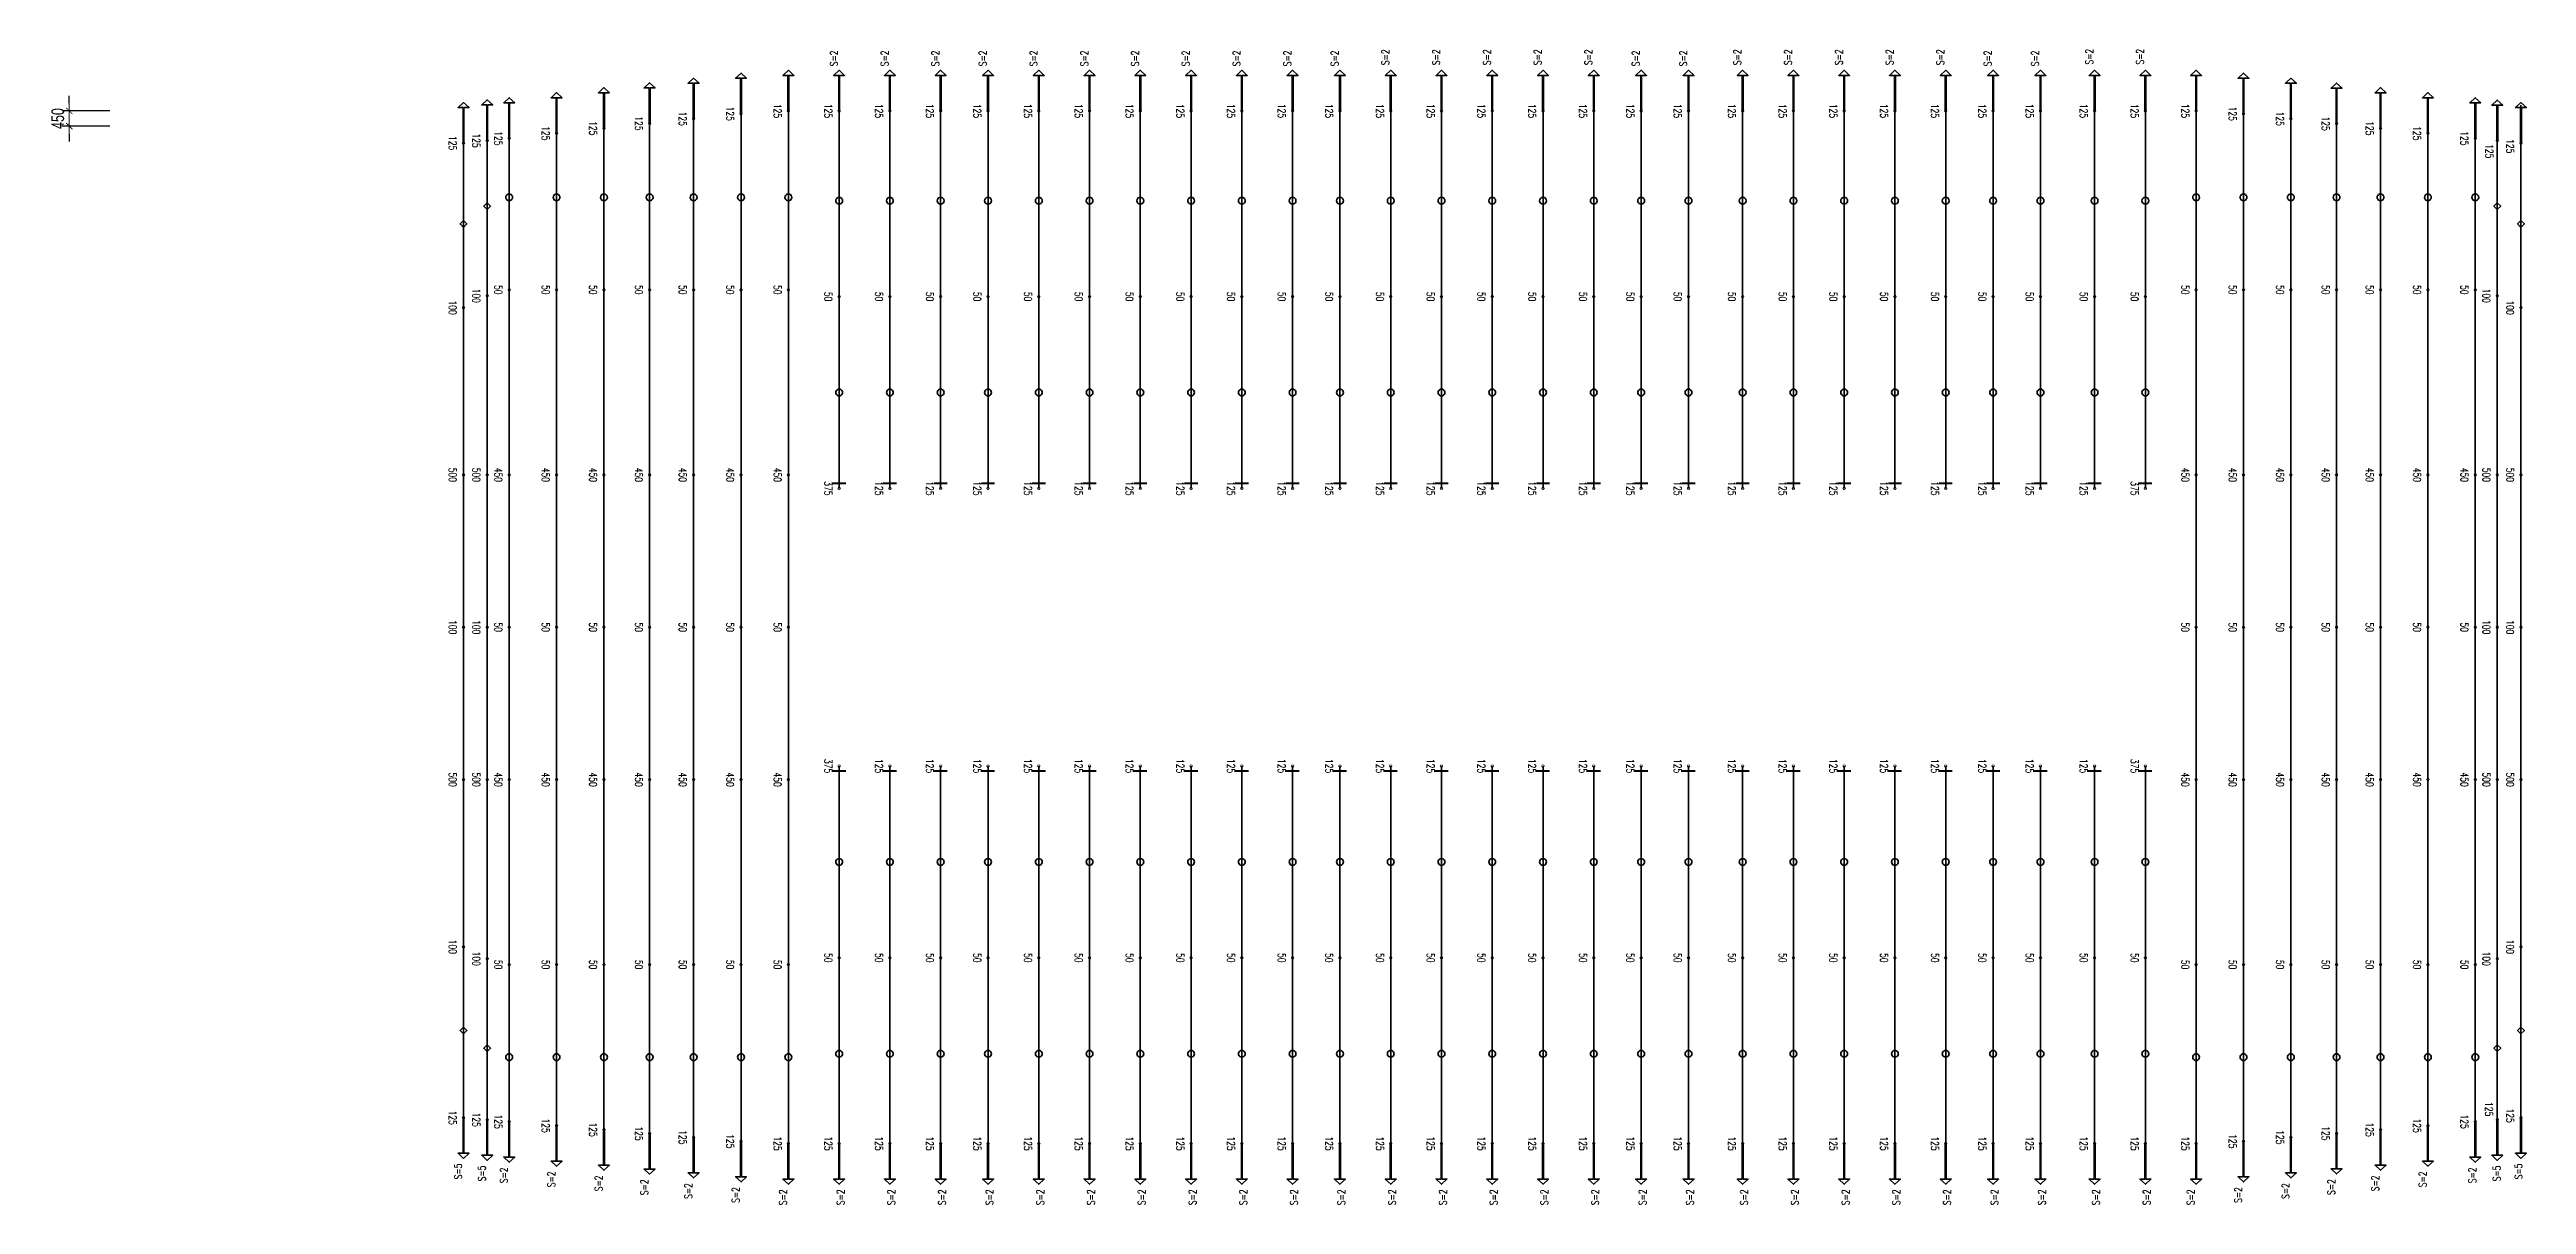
# Model space of a CAD drawing. Header units: millimetres. Extents: x 118516 to 587758, y -25561 to 50684.
# Drawn here: x 496966 to 570162, y 6652 to 40762 of the extents above; entities that cross this region are included whole.
import ezdxf

# ---------------------------------------------------------------- set-up
doc = ezdxf.new("R2010")
doc.units = ezdxf.units.MM
doc.layers.get('Defpoints').update_dxf_attribs({"color": 151, "lineweight": 9})
doc.layers.add('Current plane_Column', color=7, linetype='Continuous', true_color=0x4b00ff)
for name, color, linetype, lineweight in [('NDC_S-TENDON', 6, 'Continuous', 35), ('NDC_S_ANNO', 7, 'Continuous', 20), ('NDC_S_DIM', 1, 'Continuous', 15)]:
    doc.layers.add(name, color=color, linetype=linetype, lineweight=lineweight)
doc.styles.add('NDC_ANNO', font='', dxfattribs={"width": 0.8})
doc.styles.add('NDC_DIM', font='', dxfattribs={"width": 0.75})
doc.styles.get('NDC_ANNO').set_extended_font_data('Dotum')
doc.styles.get('NDC_DIM').set_extended_font_data('Dotum')
doc.dimstyles.new('NDC_dim_150', dxfattribs={"dimscale": 150, "dimtxt": 2.5, "dimasz": 1.5, "dimexe": 1.5, "dimexo": 2.5, "dimgap": 1, "dimtad": 1, "dimdec": 0, "dimzin": 0, "dimdsep": 46, "dimtxsty": 'NDC_DIM', "dimblk": 'DIMMARK', "dimcen": 0.09, "dimdle": 1.2, "dimclrd": 1, "dimclre": 1, "dimclrt": 3, "dimadec": 0, "dimazin": 0, "dimtfac": 1, "dimtdec": 0, "dimtix": 1, "dimtofl": 0, "dimtmove": 0, "dimatfit": 3, "dimfxl": 8, "dimfxlon": 1, "dimtolj": 1, "dimtzin": 0, "dimarcsym": 0})

msp = doc.modelspace()

# ---------------------------------------------------------------- blocks, each defined once
blk = doc.blocks.new('DIMMARK')
at = {"layer": 'NDC_S_DIM', "color": 1}
blk.add_line((-1.5, 0), (1, 0), dxfattribs=at)
at = {"layer": 'NDC_S_DIM', "color": 2, "const_width": 0.1}
blk.add_lwpolyline([(-0.42, -0.42), (0.42, 0.42)], dxfattribs=at)
blk = doc.blocks.new('*D11')
at = {"layer": 'Defpoints', "color": 0, "ltscale": 100, "transparency": 16777216}
for p in [(513852, 38950), (497550, 38500), (513852, 38500)]:
    blk.add_point(p, dxfattribs=at)
at = {"layer": 'NDC_S_DIM', "color": 1, "lineweight": -2, "ltscale": 100, "transparency": 16777216}
for p, q in [((498750, 38950), (497325, 38950)), ((497550, 39175), (497550, 39400)), ((498750, 38500), (497325, 38500)), ((497550, 38275), (497550, 38050))]:
    blk.add_line(p, q, dxfattribs=at)
at = {"layer": 'NDC_S_DIM', "color": 1, "lineweight": -2, "ltscale": 100, "transparency": 16777216, "xscale": 225, "yscale": 225, "zscale": 225}
for p, rotation in [((497550, 38950), 270), ((497550, 38500), 90)]:
    blk.add_blockref('DIMMARK', p, dxfattribs=dict(at, rotation=rotation))
at = {"layer": 'NDC_S_DIM', "color": 3, "ltscale": 100, "transparency": 16777216, "insert": (497213, 38725), "char_height": 375, "attachment_point": 5, "rotation": 90, "style": 'NDC_DIM'}
blk.add_mtext('\\A1;450', dxfattribs=at)
blk = doc.blocks.new('HTB TDY')
at = {"layer": 'NDC_S-TENDON', "linetype": 'Continuous'}
for points, elevation in [([(4612, 28937), (4612, 29987), (4762, 29987), (4600, 30137), (4438, 29987), (4588, 29987), (4588, 28937)], 3575), ([(5962, 29080), (5962, 30130), (6112, 30130), (5950, 30280), (5788, 30130), (5938, 30130), (5938, 29080)], 3575), ([(7262, 29217), (7262, 30267), (7412, 30267), (7250, 30417), (7088, 30267), (7238, 30267), (7238, 29217)], 3575), ([(8662, 29365), (8662, 30415), (8812, 30415), (8650, 30565), (8488, 30415), (8638, 30415), (8638, 29365)], 3575), ([(10062, 29450), (10062, 30500), (10212, 30500), (10050, 30650), (9888, 30500), (10038, 30500), (10038, 29450)], 3575), ([(11562, 29450), (11562, 30500), (11712, 30500), (11550, 30650), (11388, 30500), (11538, 30500), (11538, 29450)], 3575), ([(13062, 29450), (13062, 30500), (13212, 30500), (13050, 30650), (12888, 30500), (13038, 30500), (13038, 29450)], 3575), ([(14562, 29450), (14562, 30500), (14712, 30500), (14550, 30650), (14388, 30500), (14538, 30500), (14538, 29450)], 3565), ([(15962, 29450), (15962, 30500), (16112, 30500), (15950, 30650), (15788, 30500), (15938, 30500), (15938, 29450)], 3565), ([(17462, 29450), (17462, 30500), (17612, 30500), (17450, 30650), (17288, 30500), (17438, 30500), (17438, 29450)], 3575), ([(18962, 29450), (18962, 30500), (19112, 30500), (18950, 30650), (18788, 30500), (18938, 30500), (18938, 29450)], 3575), ([(20462, 29450), (20462, 30500), (20612, 30500), (20450, 30650), (20288, 30500), (20438, 30500), (20438, 29450)], 3575), ([(21962, 29450), (21962, 30500), (22112, 30500), (21950, 30650), (21788, 30500), (21938, 30500), (21938, 29450)], 3575), ([(23462, 29450), (23462, 30500), (23612, 30500), (23450, 30650), (23288, 30500), (23438, 30500), (23438, 29450)], 3575), ([(24962, 29450), (24962, 30500), (25112, 30500), (24950, 30650), (24788, 30500), (24938, 30500), (24938, 29450)], 3605), ([(26362, 29450), (26362, 30500), (26512, 30500), (26350, 30650), (26188, 30500), (26338, 30500), (26338, 29450)], 3605), ([(27862, 29450), (27862, 30500), (28012, 30500), (27850, 30650), (27688, 30500), (27838, 30500), (27838, 29450)], 3575), ([(29362, 29450), (29362, 30500), (29512, 30500), (29350, 30650), (29188, 30500), (29338, 30500), (29338, 29450)], 3575), ([(30862, 29450), (30862, 30500), (31012, 30500), (30850, 30650), (30688, 30500), (30838, 30500), (30838, 29450)], 3575), ([(32362, 29450), (32362, 30500), (32512, 30500), (32350, 30650), (32188, 30500), (32338, 30500), (32338, 29450)], 3575), ([(33862, 29450), (33862, 30500), (34012, 30500), (33850, 30650), (33688, 30500), (33838, 30500), (33838, 29450)], 3575), ([(35262, 29450), (35262, 30500), (35412, 30500), (35250, 30650), (35088, 30500), (35238, 30500), (35238, 29450)], 3622), ([(36662, 29450), (36662, 30500), (36812, 30500), (36650, 30650), (36488, 30500), (36638, 30500), (36638, 29450)], 3614), ([(38262, 29450), (38262, 30500), (38412, 30500), (38250, 30650), (38088, 30500), (38238, 30500), (38238, 29450)], 3575), ([(39762, 29450), (39762, 30500), (39912, 30500), (39750, 30650), (39588, 30500), (39738, 30500), (39738, 29450)], 3575), ([(41262, 29450), (41262, 30500), (41412, 30500), (41250, 30650), (41088, 30500), (41238, 30500), (41238, 29450)], 3575), ([(42762, 29450), (42762, 30500), (42912, 30500), (42750, 30650), (42588, 30500), (42738, 30500), (42738, 29450)], 3575), ([(44262, 29450), (44262, 30500), (44412, 30500), (44250, 30650), (44088, 30500), (44238, 30500), (44238, 29450)], 3575), ([(45662, 29450), (45662, 30500), (45812, 30500), (45650, 30650), (45488, 30500), (45638, 30500), (45638, 29450)], 3622), ([(47062, 29450), (47062, 30500), (47212, 30500), (47050, 30650), (46888, 30500), (47038, 30500), (47038, 29450)], 3605), ([(48662, 29450), (48662, 30500), (48812, 30500), (48650, 30650), (48488, 30500), (48638, 30500), (48638, 29450)], 3575), ([(50162, 29450), (50162, 30500), (50312, 30500), (50150, 30650), (49988, 30500), (50138, 30500), (50138, 29450)], 3575), ([(51662, 29450), (51662, 30500), (51812, 30500), (51650, 30650), (51488, 30500), (51638, 30500), (51638, 29450)], 3575), ([(53062, 29365), (53062, 30415), (53212, 30415), (53050, 30565), (52888, 30415), (53038, 30415), (53038, 29365)], 3575), ([(54462, 29217), (54462, 30267), (54612, 30267), (54450, 30417), (54288, 30267), (54438, 30267), (54438, 29217)], 3575), ([(55812, 29074), (55812, 30124), (55962, 30124), (55800, 30274), (55638, 30124), (55788, 30124), (55788, 29074)], 3575), ([(57112, 28937), (57112, 29987), (57262, 29987), (57100, 30137), (56938, 29987), (57088, 29987), (57088, 28937)], 3575), ([(462, 28498), (462, 29548), (612, 29548), (450, 29698), (288, 29548), (438, 29548), (438, 28498)], 3575), ([(1162, 28575), (1162, 29625), (1312, 29625), (1150, 29775), (988, 29625), (1138, 29625), (1138, 28575)], 3575), ([(1812, 28640), (1812, 29690), (1962, 29690), (1800, 29840), (1638, 29690), (1788, 29690), (1788, 28640)], 3575), ([(3212, 28789), (3212, 29839), (3362, 29839), (3200, 29989), (3038, 29839), (3188, 29839), (3188, 28789)], 3575), ([(58512, 28789), (58512, 29839), (58662, 29839), (58500, 29989), (58338, 29839), (58488, 29839), (58488, 28789)], 3575), ([(59912, 28640), (59912, 29690), (60062, 29690), (59900, 29840), (59738, 29690), (59888, 29690), (59888, 28640)], 3575), ([(60562, 28572), (60562, 29622), (60712, 29622), (60550, 29772), (60388, 29622), (60538, 29622), (60538, 28572)], 3575), ([(61262, 28498), (61262, 29548), (61412, 29548), (61250, 29698), (61088, 29548), (61238, 29548), (61238, 28498)], 3575), ([(1150, 26535), (1250, 26635), (1150, 26735), (1050, 26635), (1150, 26535)], 3359), ([(1800, 26797), (1831, 26802), (1859, 26817), (1881, 26839), (1895, 26867), (1900, 26897), (1895, 26928), (1881, 26956), (1859, 26978), (1831, 26993), (1800, 26997), (1769, 26993), (1741, 26978), (1719, 26956), (1705, 26928), (1700, 26897), (1705, 26867), (1719, 26839), (1741, 26817), (1769, 26802), (1800, 26797)], 3532), ([(3200, 26797), (3231, 26802), (3259, 26817), (3281, 26839), (3295, 26867), (3300, 26897), (3295, 26928), (3281, 26956), (3259, 26978), (3231, 26993), (3200, 26997), (3169, 26993), (3141, 26978), (3119, 26956), (3105, 26928), (3100, 26897), (3105, 26867), (3119, 26839), (3141, 26817), (3169, 26802), (3200, 26797)], 3532), ([(4600, 26797), (4631, 26802), (4659, 26817), (4681, 26839), (4695, 26867), (4700, 26897), (4695, 26928), (4681, 26956), (4659, 26978), (4631, 26993), (4600, 26997), (4569, 26993), (4541, 26978), (4519, 26956), (4505, 26928), (4500, 26897), (4505, 26867), (4519, 26839), (4541, 26817), (4569, 26802), (4600, 26797)], 3532), ([(5950, 26797), (5981, 26802), (6009, 26817), (6031, 26839), (6045, 26867), (6050, 26897), (6045, 26928), (6031, 26956), (6009, 26978), (5981, 26993), (5950, 26997), (5919, 26993), (5891, 26978), (5869, 26956), (5855, 26928), (5850, 26897), (5855, 26867), (5869, 26839), (5891, 26817), (5919, 26802), (5950, 26797)], 3532), ([(7250, 26797), (7281, 26802), (7309, 26817), (7331, 26839), (7345, 26867), (7350, 26897), (7345, 26928), (7331, 26956), (7309, 26978), (7281, 26993), (7250, 26997), (7219, 26993), (7191, 26978), (7169, 26956), (7155, 26928), (7150, 26897), (7155, 26867), (7169, 26839), (7191, 26817), (7219, 26802), (7250, 26797)], 3532), ([(8650, 26797), (8681, 26802), (8709, 26817), (8731, 26839), (8745, 26867), (8750, 26897), (8745, 26928), (8731, 26956), (8709, 26978), (8681, 26993), (8650, 26997), (8619, 26993), (8591, 26978), (8569, 26956), (8555, 26928), (8550, 26897), (8555, 26867), (8569, 26839), (8591, 26817), (8619, 26802), (8650, 26797)], 3532), ([(10050, 26797), (10081, 26802), (10109, 26817), (10131, 26839), (10145, 26867), (10150, 26897), (10145, 26928), (10131, 26956), (10109, 26978), (10081, 26993), (10050, 26997), (10019, 26993), (9991, 26978), (9969, 26956), (9955, 26928), (9950, 26897), (9955, 26867), (9969, 26839), (9991, 26817), (10019, 26802), (10050, 26797)], 3532), ([(11550, 26698), (11581, 26702), (11609, 26717), (11631, 26739), (11645, 26767), (11650, 26798), (11645, 26829), (11631, 26856), (11609, 26879), (11581, 26893), (11550, 26898), (11519, 26893), (11491, 26879), (11469, 26856), (11455, 26829), (11450, 26798), (11455, 26767), (11469, 26739), (11491, 26717), (11519, 26702), (11550, 26698)], 3532), ([(13050, 26698), (13081, 26702), (13109, 26717), (13131, 26739), (13145, 26767), (13150, 26798), (13145, 26829), (13131, 26856), (13109, 26879), (13081, 26893), (13050, 26898), (13019, 26893), (12991, 26879), (12969, 26856), (12955, 26829), (12950, 26798), (12955, 26767), (12969, 26739), (12991, 26717), (13019, 26702), (13050, 26698)], 3532), ([(14550, 26698), (14581, 26702), (14609, 26717), (14631, 26739), (14645, 26767), (14650, 26798), (14645, 26829), (14631, 26856), (14609, 26879), (14581, 26893), (14550, 26898), (14519, 26893), (14491, 26879), (14469, 26856), (14455, 26829), (14450, 26798), (14455, 26767), (14469, 26739), (14491, 26717), (14519, 26702), (14550, 26698)], 3523), ([(15950, 26698), (15981, 26702), (16009, 26717), (16031, 26739), (16045, 26767), (16050, 26798), (16045, 26829), (16031, 26856), (16009, 26879), (15981, 26893), (15950, 26898), (15919, 26893), (15891, 26879), (15869, 26856), (15855, 26829), (15850, 26798), (15855, 26767), (15869, 26739), (15891, 26717), (15919, 26702), (15950, 26698)], 3523), ([(17450, 26698), (17481, 26702), (17509, 26717), (17531, 26739), (17545, 26767), (17550, 26798), (17545, 26829), (17531, 26856), (17509, 26879), (17481, 26893), (17450, 26898), (17419, 26893), (17391, 26879), (17369, 26856), (17355, 26829), (17350, 26798), (17355, 26767), (17369, 26739), (17391, 26717), (17419, 26702), (17450, 26698)], 3532), ([(18950, 26698), (18981, 26702), (19009, 26717), (19031, 26739), (19045, 26767), (19050, 26798), (19045, 26829), (19031, 26856), (19009, 26879), (18981, 26893), (18950, 26898), (18919, 26893), (18891, 26879), (18869, 26856), (18855, 26829), (18850, 26798), (18855, 26767), (18869, 26739), (18891, 26717), (18919, 26702), (18950, 26698)], 3532), ([(20450, 26698), (20481, 26702), (20509, 26717), (20531, 26739), (20545, 26767), (20550, 26798), (20545, 26829), (20531, 26856), (20509, 26879), (20481, 26893), (20450, 26898), (20419, 26893), (20391, 26879), (20369, 26856), (20355, 26829), (20350, 26798), (20355, 26767), (20369, 26739), (20391, 26717), (20419, 26702), (20450, 26698)], 3532), ([(21950, 26698), (21981, 26702), (22009, 26717), (22031, 26739), (22045, 26767), (22050, 26798), (22045, 26829), (22031, 26856), (22009, 26879), (21981, 26893), (21950, 26898), (21919, 26893), (21891, 26879), (21869, 26856), (21855, 26829), (21850, 26798), (21855, 26767), (21869, 26739), (21891, 26717), (21919, 26702), (21950, 26698)], 3532), ([(23450, 26698), (23481, 26702), (23509, 26717), (23531, 26739), (23545, 26767), (23550, 26798), (23545, 26829), (23531, 26856), (23509, 26879), (23481, 26893), (23450, 26898), (23419, 26893), (23391, 26879), (23369, 26856), (23355, 26829), (23350, 26798), (23355, 26767), (23369, 26739), (23391, 26717), (23419, 26702), (23450, 26698)], 3532), ([(24950, 26698), (24981, 26702), (25009, 26717), (25031, 26739), (25045, 26767), (25050, 26798), (25045, 26829), (25031, 26856), (25009, 26879), (24981, 26893), (24950, 26898), (24919, 26893), (24891, 26879), (24869, 26856), (24855, 26829), (24850, 26798), (24855, 26767), (24869, 26739), (24891, 26717), (24919, 26702), (24950, 26698)], 3563), ([(26350, 26698), (26381, 26702), (26409, 26717), (26431, 26739), (26445, 26767), (26450, 26798), (26445, 26829), (26431, 26856), (26409, 26879), (26381, 26893), (26350, 26898), (26319, 26893), (26291, 26879), (26269, 26856), (26255, 26829), (26250, 26798), (26255, 26767), (26269, 26739), (26291, 26717), (26319, 26702), (26350, 26698)], 3563), ([(27850, 26698), (27881, 26702), (27909, 26717), (27931, 26739), (27945, 26767), (27950, 26798), (27945, 26829), (27931, 26856), (27909, 26879), (27881, 26893), (27850, 26898), (27819, 26893), (27791, 26879), (27769, 26856), (27755, 26829), (27750, 26798), (27755, 26767), (27769, 26739), (27791, 26717), (27819, 26702), (27850, 26698)], 3532), ([(29350, 26698), (29381, 26702), (29409, 26717), (29431, 26739), (29445, 26767), (29450, 26798), (29445, 26829), (29431, 26856), (29409, 26879), (29381, 26893), (29350, 26898), (29319, 26893), (29291, 26879), (29269, 26856), (29255, 26829), (29250, 26798), (29255, 26767), (29269, 26739), (29291, 26717), (29319, 26702), (29350, 26698)], 3532), ([(30850, 26698), (30881, 26702), (30909, 26717), (30931, 26739), (30945, 26767), (30950, 26798), (30945, 26829), (30931, 26856), (30909, 26879), (30881, 26893), (30850, 26898), (30819, 26893), (30791, 26879), (30769, 26856), (30755, 26829), (30750, 26798), (30755, 26767), (30769, 26739), (30791, 26717), (30819, 26702), (30850, 26698)], 3532), ([(32350, 26698), (32381, 26702), (32409, 26717), (32431, 26739), (32445, 26767), (32450, 26798), (32445, 26829), (32431, 26856), (32409, 26879), (32381, 26893), (32350, 26898), (32319, 26893), (32291, 26879), (32269, 26856), (32255, 26829), (32250, 26798), (32255, 26767), (32269, 26739), (32291, 26717), (32319, 26702), (32350, 26698)], 3532), ([(33850, 26698), (33881, 26702), (33909, 26717), (33931, 26739), (33945, 26767), (33950, 26798), (33945, 26829), (33931, 26856), (33909, 26879), (33881, 26893), (33850, 26898), (33819, 26893), (33791, 26879), (33769, 26856), (33755, 26829), (33750, 26798), (33755, 26767), (33769, 26739), (33791, 26717), (33819, 26702), (33850, 26698)], 3532), ([(35250, 26698), (35281, 26702), (35309, 26717), (35331, 26739), (35345, 26767), (35350, 26798), (35345, 26829), (35331, 26856), (35309, 26879), (35281, 26893), (35250, 26898), (35219, 26893), (35191, 26879), (35169, 26856), (35155, 26829), (35150, 26798), (35155, 26767), (35169, 26739), (35191, 26717), (35219, 26702), (35250, 26698)], 3579), ([(36650, 26698), (36681, 26702), (36709, 26717), (36731, 26739), (36745, 26767), (36750, 26798), (36745, 26829), (36731, 26856), (36709, 26879), (36681, 26893), (36650, 26898), (36619, 26893), (36591, 26879), (36569, 26856), (36555, 26829), (36550, 26798), (36555, 26767), (36569, 26739), (36591, 26717), (36619, 26702), (36650, 26698)], 3571), ([(38250, 26698), (38281, 26702), (38309, 26717), (38331, 26739), (38345, 26767), (38350, 26798), (38345, 26829), (38331, 26856), (38309, 26879), (38281, 26893), (38250, 26898), (38219, 26893), (38191, 26879), (38169, 26856), (38155, 26829), (38150, 26798), (38155, 26767), (38169, 26739), (38191, 26717), (38219, 26702), (38250, 26698)], 3532), ([(39750, 26698), (39781, 26702), (39809, 26717), (39831, 26739), (39845, 26767), (39850, 26798), (39845, 26829), (39831, 26856), (39809, 26879), (39781, 26893), (39750, 26898), (39719, 26893), (39691, 26879), (39669, 26856), (39655, 26829), (39650, 26798), (39655, 26767), (39669, 26739), (39691, 26717), (39719, 26702), (39750, 26698)], 3532), ([(41250, 26698), (41281, 26702), (41309, 26717), (41331, 26739), (41345, 26767), (41350, 26798), (41345, 26829), (41331, 26856), (41309, 26879), (41281, 26893), (41250, 26898), (41219, 26893), (41191, 26879), (41169, 26856), (41155, 26829), (41150, 26798), (41155, 26767), (41169, 26739), (41191, 26717), (41219, 26702), (41250, 26698)], 3532), ([(42750, 26698), (42781, 26702), (42809, 26717), (42831, 26739), (42845, 26767), (42850, 26798), (42845, 26829), (42831, 26856), (42809, 26879), (42781, 26893), (42750, 26898), (42719, 26893), (42691, 26879), (42669, 26856), (42655, 26829), (42650, 26798), (42655, 26767), (42669, 26739), (42691, 26717), (42719, 26702), (42750, 26698)], 3532), ([(44250, 26698), (44281, 26702), (44309, 26717), (44331, 26739), (44345, 26767), (44350, 26798), (44345, 26829), (44331, 26856), (44309, 26879), (44281, 26893), (44250, 26898), (44219, 26893), (44191, 26879), (44169, 26856), (44155, 26829), (44150, 26798), (44155, 26767), (44169, 26739), (44191, 26717), (44219, 26702), (44250, 26698)], 3532), ([(45650, 26698), (45681, 26702), (45709, 26717), (45731, 26739), (45745, 26767), (45750, 26798), (45745, 26829), (45731, 26856), (45709, 26879), (45681, 26893), (45650, 26898), (45619, 26893), (45591, 26879), (45569, 26856), (45555, 26829), (45550, 26798), (45555, 26767), (45569, 26739), (45591, 26717), (45619, 26702), (45650, 26698)], 3579), ([(47050, 26698), (47081, 26702), (47109, 26717), (47131, 26739), (47145, 26767), (47150, 26798), (47145, 26829), (47131, 26856), (47109, 26879), (47081, 26893), (47050, 26898), (47019, 26893), (46991, 26879), (46969, 26856), (46955, 26829), (46950, 26798), (46955, 26767), (46969, 26739), (46991, 26717), (47019, 26702), (47050, 26698)], 3563), ([(48650, 26698), (48681, 26702), (48709, 26717), (48731, 26739), (48745, 26767), (48750, 26798), (48745, 26829), (48731, 26856), (48709, 26879), (48681, 26893), (48650, 26898), (48619, 26893), (48591, 26879), (48569, 26856), (48555, 26829), (48550, 26798), (48555, 26767), (48569, 26739), (48591, 26717), (48619, 26702), (48650, 26698)], 3532), ([(50150, 26698), (50181, 26702), (50209, 26717), (50231, 26739), (50245, 26767), (50250, 26798), (50245, 26829), (50231, 26856), (50209, 26879), (50181, 26893), (50150, 26898), (50119, 26893), (50091, 26879), (50069, 26856), (50055, 26829), (50050, 26798), (50055, 26767), (50069, 26739), (50091, 26717), (50119, 26702), (50150, 26698)], 3532), ([(51650, 26797), (51681, 26802), (51709, 26817), (51731, 26839), (51745, 26867), (51750, 26897), (51745, 26928), (51731, 26956), (51709, 26978), (51681, 26993), (51650, 26997), (51619, 26993), (51591, 26978), (51569, 26956), (51555, 26928), (51550, 26897), (51555, 26867), (51569, 26839), (51591, 26817), (51619, 26802), (51650, 26797)], 3532), ([(53050, 26797), (53081, 26802), (53109, 26817), (53131, 26839), (53145, 26867), (53150, 26897), (53145, 26928), (53131, 26956), (53109, 26978), (53081, 26993), (53050, 26997), (53019, 26993), (52991, 26978), (52969, 26956), (52955, 26928), (52950, 26897), (52955, 26867), (52969, 26839), (52991, 26817), (53019, 26802), (53050, 26797)], 3532), ([(54450, 26797), (54481, 26802), (54509, 26817), (54531, 26839), (54545, 26867), (54550, 26897), (54545, 26928), (54531, 26956), (54509, 26978), (54481, 26993), (54450, 26997), (54419, 26993), (54391, 26978), (54369, 26956), (54355, 26928), (54350, 26897), (54355, 26867), (54369, 26839), (54391, 26817), (54419, 26802), (54450, 26797)], 3532), ([(55800, 26797), (55831, 26802), (55859, 26817), (55881, 26839), (55895, 26867), (55900, 26897), (55895, 26928), (55881, 26956), (55859, 26978), (55831, 26993), (55800, 26997), (55769, 26993), (55741, 26978), (55719, 26956), (55705, 26928), (55700, 26897), (55705, 26867), (55719, 26839), (55741, 26817), (55769, 26802), (55800, 26797)], 3532), ([(57100, 26797), (57131, 26802), (57159, 26817), (57181, 26839), (57195, 26867), (57200, 26897), (57195, 26928), (57181, 26956), (57159, 26978), (57131, 26993), (57100, 26997), (57069, 26993), (57041, 26978), (57019, 26956), (57005, 26928), (57000, 26897), (57005, 26867), (57019, 26839), (57041, 26817), (57069, 26802), (57100, 26797)], 3532), ([(58500, 26797), (58531, 26802), (58559, 26817), (58581, 26839), (58595, 26867), (58600, 26897), (58595, 26928), (58581, 26956), (58559, 26978), (58531, 26993), (58500, 26997), (58469, 26993), (58441, 26978), (58419, 26956), (58405, 26928), (58400, 26897), (58405, 26867), (58419, 26839), (58441, 26817), (58469, 26802), (58500, 26797)], 3532), ([(59900, 26797), (59931, 26802), (59959, 26817), (59981, 26839), (59995, 26867), (60000, 26897), (59995, 26928), (59981, 26956), (59959, 26978), (59931, 26993), (59900, 26997), (59869, 26993), (59841, 26978), (59819, 26956), (59805, 26928), (59800, 26897), (59805, 26867), (59819, 26839), (59841, 26817), (59869, 26802), (59900, 26797)], 3532), ([(60550, 26535), (60650, 26635), (60550, 26735), (60450, 26635), (60550, 26535)], 3362), ([(450, 26010), (550, 26110), (450, 26210), (350, 26110), (450, 26010)], 3359), ([(61250, 26010), (61350, 26110), (61250, 26210), (61150, 26110), (61250, 26010)], 3362), ([(11550, 21033), (11581, 21037), (11609, 21052), (11631, 21074), (11645, 21102), (11650, 21133), (11645, 21163), (11631, 21191), (11609, 21213), (11581, 21228), (11550, 21233), (11519, 21228), (11491, 21213), (11469, 21191), (11455, 21163), (11450, 21133), (11455, 21102), (11469, 21074), (11491, 21052), (11519, 21037), (11550, 21033)], 3532), ([(13050, 21033), (13081, 21037), (13109, 21052), (13131, 21074), (13145, 21102), (13150, 21133), (13145, 21163), (13131, 21191), (13109, 21213), (13081, 21228), (13050, 21233), (13019, 21228), (12991, 21213), (12969, 21191), (12955, 21163), (12950, 21133), (12955, 21102), (12969, 21074), (12991, 21052), (13019, 21037), (13050, 21033)], 3532), ([(14550, 21033), (14581, 21037), (14609, 21052), (14631, 21074), (14645, 21102), (14650, 21133), (14645, 21163), (14631, 21191), (14609, 21213), (14581, 21228), (14550, 21233), (14519, 21228), (14491, 21213), (14469, 21191), (14455, 21163), (14450, 21133), (14455, 21102), (14469, 21074), (14491, 21052), (14519, 21037), (14550, 21033)], 3523), ([(15950, 21033), (15981, 21037), (16009, 21052), (16031, 21074), (16045, 21102), (16050, 21133), (16045, 21163), (16031, 21191), (16009, 21213), (15981, 21228), (15950, 21233), (15919, 21228), (15891, 21213), (15869, 21191), (15855, 21163), (15850, 21133), (15855, 21102), (15869, 21074), (15891, 21052), (15919, 21037), (15950, 21033)], 3523), ([(17450, 21033), (17481, 21037), (17509, 21052), (17531, 21074), (17545, 21102), (17550, 21133), (17545, 21163), (17531, 21191), (17509, 21213), (17481, 21228), (17450, 21233), (17419, 21228), (17391, 21213), (17369, 21191), (17355, 21163), (17350, 21133), (17355, 21102), (17369, 21074), (17391, 21052), (17419, 21037), (17450, 21033)], 3532), ([(18950, 21033), (18981, 21037), (19009, 21052), (19031, 21074), (19045, 21102), (19050, 21133), (19045, 21163), (19031, 21191), (19009, 21213), (18981, 21228), (18950, 21233), (18919, 21228), (18891, 21213), (18869, 21191), (18855, 21163), (18850, 21133), (18855, 21102), (18869, 21074), (18891, 21052), (18919, 21037), (18950, 21033)], 3532), ([(20450, 21033), (20481, 21037), (20509, 21052), (20531, 21074), (20545, 21102), (20550, 21133), (20545, 21163), (20531, 21191), (20509, 21213), (20481, 21228), (20450, 21233), (20419, 21228), (20391, 21213), (20369, 21191), (20355, 21163), (20350, 21133), (20355, 21102), (20369, 21074), (20391, 21052), (20419, 21037), (20450, 21033)], 3532), ([(21950, 21033), (21981, 21037), (22009, 21052), (22031, 21074), (22045, 21102), (22050, 21133), (22045, 21163), (22031, 21191), (22009, 21213), (21981, 21228), (21950, 21233), (21919, 21228), (21891, 21213), (21869, 21191), (21855, 21163), (21850, 21133), (21855, 21102), (21869, 21074), (21891, 21052), (21919, 21037), (21950, 21033)], 3532), ([(23450, 21033), (23481, 21037), (23509, 21052), (23531, 21074), (23545, 21102), (23550, 21133), (23545, 21163), (23531, 21191), (23509, 21213), (23481, 21228), (23450, 21233), (23419, 21228), (23391, 21213), (23369, 21191), (23355, 21163), (23350, 21133), (23355, 21102), (23369, 21074), (23391, 21052), (23419, 21037), (23450, 21033)], 3532), ([(24950, 21033), (24981, 21037), (25009, 21052), (25031, 21074), (25045, 21102), (25050, 21133), (25045, 21163), (25031, 21191), (25009, 21213), (24981, 21228), (24950, 21233), (24919, 21228), (24891, 21213), (24869, 21191), (24855, 21163), (24850, 21133), (24855, 21102), (24869, 21074), (24891, 21052), (24919, 21037), (24950, 21033)], 3563), ([(26350, 21033), (26381, 21037), (26409, 21052), (26431, 21074), (26445, 21102), (26450, 21133), (26445, 21163), (26431, 21191), (26409, 21213), (26381, 21228), (26350, 21233), (26319, 21228), (26291, 21213), (26269, 21191), (26255, 21163), (26250, 21133), (26255, 21102), (26269, 21074), (26291, 21052), (26319, 21037), (26350, 21033)], 3563), ([(27850, 21033), (27881, 21037), (27909, 21052), (27931, 21074), (27945, 21102), (27950, 21133), (27945, 21163), (27931, 21191), (27909, 21213), (27881, 21228), (27850, 21233), (27819, 21228), (27791, 21213), (27769, 21191), (27755, 21163), (27750, 21133), (27755, 21102), (27769, 21074), (27791, 21052), (27819, 21037), (27850, 21033)], 3532), ([(29350, 21033), (29381, 21037), (29409, 21052), (29431, 21074), (29445, 21102), (29450, 21133), (29445, 21163), (29431, 21191), (29409, 21213), (29381, 21228), (29350, 21233), (29319, 21228), (29291, 21213), (29269, 21191), (29255, 21163), (29250, 21133), (29255, 21102), (29269, 21074), (29291, 21052), (29319, 21037), (29350, 21033)], 3532), ([(30850, 21033), (30881, 21037), (30909, 21052), (30931, 21074), (30945, 21102), (30950, 21133), (30945, 21163), (30931, 21191), (30909, 21213), (30881, 21228), (30850, 21233), (30819, 21228), (30791, 21213), (30769, 21191), (30755, 21163), (30750, 21133), (30755, 21102), (30769, 21074), (30791, 21052), (30819, 21037), (30850, 21033)], 3532), ([(32350, 21033), (32381, 21037), (32409, 21052), (32431, 21074), (32445, 21102), (32450, 21133), (32445, 21163), (32431, 21191), (32409, 21213), (32381, 21228), (32350, 21233), (32319, 21228), (32291, 21213), (32269, 21191), (32255, 21163), (32250, 21133), (32255, 21102), (32269, 21074), (32291, 21052), (32319, 21037), (32350, 21033)], 3532), ([(33850, 21033), (33881, 21037), (33909, 21052), (33931, 21074), (33945, 21102), (33950, 21133), (33945, 21163), (33931, 21191), (33909, 21213), (33881, 21228), (33850, 21233), (33819, 21228), (33791, 21213), (33769, 21191), (33755, 21163), (33750, 21133), (33755, 21102), (33769, 21074), (33791, 21052), (33819, 21037), (33850, 21033)], 3532), ([(35250, 21033), (35281, 21037), (35309, 21052), (35331, 21074), (35345, 21102), (35350, 21133), (35345, 21163), (35331, 21191), (35309, 21213), (35281, 21228), (35250, 21233), (35219, 21228), (35191, 21213), (35169, 21191), (35155, 21163), (35150, 21133), (35155, 21102), (35169, 21074), (35191, 21052), (35219, 21037), (35250, 21033)], 3579), ([(36650, 21033), (36681, 21037), (36709, 21052), (36731, 21074), (36745, 21102), (36750, 21133), (36745, 21163), (36731, 21191), (36709, 21213), (36681, 21228), (36650, 21233), (36619, 21228), (36591, 21213), (36569, 21191), (36555, 21163), (36550, 21133), (36555, 21102), (36569, 21074), (36591, 21052), (36619, 21037), (36650, 21033)], 3571), ([(38250, 21033), (38281, 21037), (38309, 21052), (38331, 21074), (38345, 21102), (38350, 21133), (38345, 21163), (38331, 21191), (38309, 21213), (38281, 21228), (38250, 21233), (38219, 21228), (38191, 21213), (38169, 21191), (38155, 21163), (38150, 21133), (38155, 21102), (38169, 21074), (38191, 21052), (38219, 21037), (38250, 21033)], 3532), ([(39750, 21033), (39781, 21037), (39809, 21052), (39831, 21074), (39845, 21102), (39850, 21133), (39845, 21163), (39831, 21191), (39809, 21213), (39781, 21228), (39750, 21233), (39719, 21228), (39691, 21213), (39669, 21191), (39655, 21163), (39650, 21133), (39655, 21102), (39669, 21074), (39691, 21052), (39719, 21037), (39750, 21033)], 3532), ([(41250, 21033), (41281, 21037), (41309, 21052), (41331, 21074), (41345, 21102), (41350, 21133), (41345, 21163), (41331, 21191), (41309, 21213), (41281, 21228), (41250, 21233), (41219, 21228), (41191, 21213), (41169, 21191), (41155, 21163), (41150, 21133), (41155, 21102), (41169, 21074), (41191, 21052), (41219, 21037), (41250, 21033)], 3532), ([(42750, 21033), (42781, 21037), (42809, 21052), (42831, 21074), (42845, 21102), (42850, 21133), (42845, 21163), (42831, 21191), (42809, 21213), (42781, 21228), (42750, 21233), (42719, 21228), (42691, 21213), (42669, 21191), (42655, 21163), (42650, 21133), (42655, 21102), (42669, 21074), (42691, 21052), (42719, 21037), (42750, 21033)], 3532), ([(44250, 21033), (44281, 21037), (44309, 21052), (44331, 21074), (44345, 21102), (44350, 21133), (44345, 21163), (44331, 21191), (44309, 21213), (44281, 21228), (44250, 21233), (44219, 21228), (44191, 21213), (44169, 21191), (44155, 21163), (44150, 21133), (44155, 21102), (44169, 21074), (44191, 21052), (44219, 21037), (44250, 21033)], 3532), ([(45650, 21033), (45681, 21037), (45709, 21052), (45731, 21074), (45745, 21102), (45750, 21133), (45745, 21163), (45731, 21191), (45709, 21213), (45681, 21228), (45650, 21233), (45619, 21228), (45591, 21213), (45569, 21191), (45555, 21163), (45550, 21133), (45555, 21102), (45569, 21074), (45591, 21052), (45619, 21037), (45650, 21033)], 3579), ([(47050, 21033), (47081, 21037), (47109, 21052), (47131, 21074), (47145, 21102), (47150, 21133), (47145, 21163), (47131, 21191), (47109, 21213), (47081, 21228), (47050, 21233), (47019, 21228), (46991, 21213), (46969, 21191), (46955, 21163), (46950, 21133), (46955, 21102), (46969, 21074), (46991, 21052), (47019, 21037), (47050, 21033)], 3563), ([(48650, 21033), (48681, 21037), (48709, 21052), (48731, 21074), (48745, 21102), (48750, 21133), (48745, 21163), (48731, 21191), (48709, 21213), (48681, 21228), (48650, 21233), (48619, 21228), (48591, 21213), (48569, 21191), (48555, 21163), (48550, 21133), (48555, 21102), (48569, 21074), (48591, 21052), (48619, 21037), (48650, 21033)], 3532), ([(50150, 21033), (50181, 21037), (50209, 21052), (50231, 21074), (50245, 21102), (50250, 21133), (50245, 21163), (50231, 21191), (50209, 21213), (50181, 21228), (50150, 21233), (50119, 21228), (50091, 21213), (50069, 21191), (50055, 21163), (50050, 21133), (50055, 21102), (50069, 21074), (50091, 21052), (50119, 21037), (50150, 21033)], 3532), ([(11550, 7167), (11581, 7172), (11609, 7187), (11631, 7209), (11645, 7237), (11650, 7267), (11645, 7298), (11631, 7326), (11609, 7348), (11581, 7363), (11550, 7367), (11519, 7363), (11491, 7348), (11469, 7326), (11455, 7298), (11450, 7267), (11455, 7237), (11469, 7209), (11491, 7187), (11519, 7172), (11550, 7167)], 3532), ([(13050, 7167), (13081, 7172), (13109, 7187), (13131, 7209), (13145, 7237), (13150, 7267), (13145, 7298), (13131, 7326), (13109, 7348), (13081, 7363), (13050, 7367), (13019, 7363), (12991, 7348), (12969, 7326), (12955, 7298), (12950, 7267), (12955, 7237), (12969, 7209), (12991, 7187), (13019, 7172), (13050, 7167)], 3532), ([(14550, 7167), (14581, 7172), (14609, 7187), (14631, 7209), (14645, 7237), (14650, 7267), (14645, 7298), (14631, 7326), (14609, 7348), (14581, 7363), (14550, 7367), (14519, 7363), (14491, 7348), (14469, 7326), (14455, 7298), (14450, 7267), (14455, 7237), (14469, 7209), (14491, 7187), (14519, 7172), (14550, 7167)], 3525), ([(15950, 7167), (15981, 7172), (16009, 7187), (16031, 7209), (16045, 7237), (16050, 7267), (16045, 7298), (16031, 7326), (16009, 7348), (15981, 7363), (15950, 7367), (15919, 7363), (15891, 7348), (15869, 7326), (15855, 7298), (15850, 7267), (15855, 7237), (15869, 7209), (15891, 7187), (15919, 7172), (15950, 7167)], 3525), ([(17450, 7167), (17481, 7172), (17509, 7187), (17531, 7209), (17545, 7237), (17550, 7267), (17545, 7298), (17531, 7326), (17509, 7348), (17481, 7363), (17450, 7367), (17419, 7363), (17391, 7348), (17369, 7326), (17355, 7298), (17350, 7267), (17355, 7237), (17369, 7209), (17391, 7187), (17419, 7172), (17450, 7167)], 3532), ([(18950, 7167), (18981, 7172), (19009, 7187), (19031, 7209), (19045, 7237), (19050, 7267), (19045, 7298), (19031, 7326), (19009, 7348), (18981, 7363), (18950, 7367), (18919, 7363), (18891, 7348), (18869, 7326), (18855, 7298), (18850, 7267), (18855, 7237), (18869, 7209), (18891, 7187), (18919, 7172), (18950, 7167)], 3532), ([(20450, 7167), (20481, 7172), (20509, 7187), (20531, 7209), (20545, 7237), (20550, 7267), (20545, 7298), (20531, 7326), (20509, 7348), (20481, 7363), (20450, 7367), (20419, 7363), (20391, 7348), (20369, 7326), (20355, 7298), (20350, 7267), (20355, 7237), (20369, 7209), (20391, 7187), (20419, 7172), (20450, 7167)], 3532), ([(21950, 7167), (21981, 7172), (22009, 7187), (22031, 7209), (22045, 7237), (22050, 7267), (22045, 7298), (22031, 7326), (22009, 7348), (21981, 7363), (21950, 7367), (21919, 7363), (21891, 7348), (21869, 7326), (21855, 7298), (21850, 7267), (21855, 7237), (21869, 7209), (21891, 7187), (21919, 7172), (21950, 7167)], 3532), ([(23450, 7167), (23481, 7172), (23509, 7187), (23531, 7209), (23545, 7237), (23550, 7267), (23545, 7298), (23531, 7326), (23509, 7348), (23481, 7363), (23450, 7367), (23419, 7363), (23391, 7348), (23369, 7326), (23355, 7298), (23350, 7267), (23355, 7237), (23369, 7209), (23391, 7187), (23419, 7172), (23450, 7167)], 3532), ([(24950, 7167), (24981, 7172), (25009, 7187), (25031, 7209), (25045, 7237), (25050, 7267), (25045, 7298), (25031, 7326), (25009, 7348), (24981, 7363), (24950, 7367), (24919, 7363), (24891, 7348), (24869, 7326), (24855, 7298), (24850, 7267), (24855, 7237), (24869, 7209), (24891, 7187), (24919, 7172), (24950, 7167)], 3557), ([(26350, 7167), (26381, 7172), (26409, 7187), (26431, 7209), (26445, 7237), (26450, 7267), (26445, 7298), (26431, 7326), (26409, 7348), (26381, 7363), (26350, 7367), (26319, 7363), (26291, 7348), (26269, 7326), (26255, 7298), (26250, 7267), (26255, 7237), (26269, 7209), (26291, 7187), (26319, 7172), (26350, 7167)], 3557), ([(27850, 7167), (27881, 7172), (27909, 7187), (27931, 7209), (27945, 7237), (27950, 7267), (27945, 7298), (27931, 7326), (27909, 7348), (27881, 7363), (27850, 7367), (27819, 7363), (27791, 7348), (27769, 7326), (27755, 7298), (27750, 7267), (27755, 7237), (27769, 7209), (27791, 7187), (27819, 7172), (27850, 7167)], 3532), ([(29350, 7167), (29381, 7172), (29409, 7187), (29431, 7209), (29445, 7237), (29450, 7267), (29445, 7298), (29431, 7326), (29409, 7348), (29381, 7363), (29350, 7367), (29319, 7363), (29291, 7348), (29269, 7326), (29255, 7298), (29250, 7267), (29255, 7237), (29269, 7209), (29291, 7187), (29319, 7172), (29350, 7167)], 3532), ([(30850, 7167), (30881, 7172), (30909, 7187), (30931, 7209), (30945, 7237), (30950, 7267), (30945, 7298), (30931, 7326), (30909, 7348), (30881, 7363), (30850, 7367), (30819, 7363), (30791, 7348), (30769, 7326), (30755, 7298), (30750, 7267), (30755, 7237), (30769, 7209), (30791, 7187), (30819, 7172), (30850, 7167)], 3532), ([(30850, 7167), (30881, 7172), (30909, 7187), (30931, 7209), (30945, 7237), (30950, 7267), (30945, 7298), (30931, 7326), (30909, 7348), (30881, 7363), (30850, 7367), (30819, 7363), (30791, 7348), (30769, 7326), (30755, 7298), (30750, 7267), (30755, 7237), (30769, 7209), (30791, 7187), (30819, 7172), (30850, 7167)], 3532), ([(32350, 7167), (32381, 7172), (32409, 7187), (32431, 7209), (32445, 7237), (32450, 7267), (32445, 7298), (32431, 7326), (32409, 7348), (32381, 7363), (32350, 7367), (32319, 7363), (32291, 7348), (32269, 7326), (32255, 7298), (32250, 7267), (32255, 7237), (32269, 7209), (32291, 7187), (32319, 7172), (32350, 7167)], 3532), ([(33850, 7167), (33881, 7172), (33909, 7187), (33931, 7209), (33945, 7237), (33950, 7267), (33945, 7298), (33931, 7326), (33909, 7348), (33881, 7363), (33850, 7367), (33819, 7363), (33791, 7348), (33769, 7326), (33755, 7298), (33750, 7267), (33755, 7237), (33769, 7209), (33791, 7187), (33819, 7172), (33850, 7167)], 3532), ([(35250, 7167), (35281, 7172), (35309, 7187), (35331, 7209), (35345, 7237), (35350, 7267), (35345, 7298), (35331, 7326), (35309, 7348), (35281, 7363), (35250, 7367), (35219, 7363), (35191, 7348), (35169, 7326), (35155, 7298), (35150, 7267), (35155, 7237), (35169, 7209), (35191, 7187), (35219, 7172), (35250, 7167)], 3574), ([(36650, 7167), (36681, 7172), (36709, 7187), (36731, 7209), (36745, 7237), (36750, 7267), (36745, 7298), (36731, 7326), (36709, 7348), (36681, 7363), (36650, 7367), (36619, 7363), (36591, 7348), (36569, 7326), (36555, 7298), (36550, 7267), (36555, 7237), (36569, 7209), (36591, 7187), (36619, 7172), (36650, 7167)], 3566), ([(38250, 7167), (38281, 7172), (38309, 7187), (38331, 7209), (38345, 7237), (38350, 7267), (38345, 7298), (38331, 7326), (38309, 7348), (38281, 7363), (38250, 7367), (38219, 7363), (38191, 7348), (38169, 7326), (38155, 7298), (38150, 7267), (38155, 7237), (38169, 7209), (38191, 7187), (38219, 7172), (38250, 7167)], 3532), ([(39750, 7167), (39781, 7172), (39809, 7187), (39831, 7209), (39845, 7237), (39850, 7267), (39845, 7298), (39831, 7326), (39809, 7348), (39781, 7363), (39750, 7367), (39719, 7363), (39691, 7348), (39669, 7326), (39655, 7298), (39650, 7267), (39655, 7237), (39669, 7209), (39691, 7187), (39719, 7172), (39750, 7167)], 3532), ([(41250, 7167), (41281, 7172), (41309, 7187), (41331, 7209), (41345, 7237), (41350, 7267), (41345, 7298), (41331, 7326), (41309, 7348), (41281, 7363), (41250, 7367), (41219, 7363), (41191, 7348), (41169, 7326), (41155, 7298), (41150, 7267), (41155, 7237), (41169, 7209), (41191, 7187), (41219, 7172), (41250, 7167)], 3532), ([(42750, 7167), (42781, 7172), (42809, 7187), (42831, 7209), (42845, 7237), (42850, 7267), (42845, 7298), (42831, 7326), (42809, 7348), (42781, 7363), (42750, 7367), (42719, 7363), (42691, 7348), (42669, 7326), (42655, 7298), (42650, 7267), (42655, 7237), (42669, 7209), (42691, 7187), (42719, 7172), (42750, 7167)], 3532), ([(44250, 7167), (44281, 7172), (44309, 7187), (44331, 7209), (44345, 7237), (44350, 7267), (44345, 7298), (44331, 7326), (44309, 7348), (44281, 7363), (44250, 7367), (44219, 7363), (44191, 7348), (44169, 7326), (44155, 7298), (44150, 7267), (44155, 7237), (44169, 7209), (44191, 7187), (44219, 7172), (44250, 7167)], 3532), ([(45650, 7167), (45681, 7172), (45709, 7187), (45731, 7209), (45745, 7237), (45750, 7267), (45745, 7298), (45731, 7326), (45709, 7348), (45681, 7363), (45650, 7367), (45619, 7363), (45591, 7348), (45569, 7326), (45555, 7298), (45550, 7267), (45555, 7237), (45569, 7209), (45591, 7187), (45619, 7172), (45650, 7167)], 3541), ([(47050, 7167), (47081, 7172), (47109, 7187), (47131, 7209), (47145, 7237), (47150, 7267), (47145, 7298), (47131, 7326), (47109, 7348), (47081, 7363), (47050, 7367), (47019, 7363), (46991, 7348), (46969, 7326), (46955, 7298), (46950, 7267), (46955, 7237), (46969, 7209), (46991, 7187), (47019, 7172), (47050, 7167)], 3524), ([(48650, 7167), (48681, 7172), (48709, 7187), (48731, 7209), (48745, 7237), (48750, 7267), (48745, 7298), (48731, 7326), (48709, 7348), (48681, 7363), (48650, 7367), (48619, 7363), (48591, 7348), (48569, 7326), (48555, 7298), (48550, 7267), (48555, 7237), (48569, 7209), (48591, 7187), (48619, 7172), (48650, 7167)], 3532), ([(50150, 7167), (50181, 7172), (50209, 7187), (50231, 7209), (50245, 7237), (50250, 7267), (50245, 7298), (50231, 7326), (50209, 7348), (50181, 7363), (50150, 7367), (50119, 7363), (50091, 7348), (50069, 7326), (50055, 7298), (50050, 7267), (50055, 7237), (50069, 7209), (50091, 7187), (50119, 7172), (50150, 7167)], 3532), ([(450, 2190), (550, 2290), (450, 2390), (350, 2290), (450, 2190)], 3362), ([(61250, 2190), (61350, 2290), (61250, 2390), (61150, 2290), (61250, 2190)], 3359), ([(1150, 1665), (1250, 1765), (1150, 1865), (1050, 1765), (1150, 1665)], 3363), ([(1800, 1402), (1831, 1407), (1859, 1422), (1881, 1444), (1895, 1472), (1900, 1502), (1895, 1533), (1881, 1561), (1859, 1583), (1831, 1598), (1800, 1602), (1769, 1598), (1741, 1583), (1719, 1561), (1705, 1533), (1700, 1502), (1705, 1472), (1719, 1444), (1741, 1422), (1769, 1407), (1800, 1402)], 3532), ([(3200, 1402), (3231, 1407), (3259, 1422), (3281, 1444), (3295, 1472), (3300, 1502), (3295, 1533), (3281, 1561), (3259, 1583), (3231, 1598), (3200, 1602), (3169, 1598), (3141, 1583), (3119, 1561), (3105, 1533), (3100, 1502), (3105, 1472), (3119, 1444), (3141, 1422), (3169, 1407), (3200, 1402)], 3532), ([(4600, 1402), (4631, 1407), (4659, 1422), (4681, 1444), (4695, 1472), (4700, 1502), (4695, 1533), (4681, 1561), (4659, 1583), (4631, 1598), (4600, 1602), (4569, 1598), (4541, 1583), (4519, 1561), (4505, 1533), (4500, 1502), (4505, 1472), (4519, 1444), (4541, 1422), (4569, 1407), (4600, 1402)], 3532), ([(5950, 1402), (5981, 1407), (6009, 1422), (6031, 1444), (6045, 1472), (6050, 1502), (6045, 1533), (6031, 1561), (6009, 1583), (5981, 1598), (5950, 1602), (5919, 1598), (5891, 1583), (5869, 1561), (5855, 1533), (5850, 1502), (5855, 1472), (5869, 1444), (5891, 1422), (5919, 1407), (5950, 1402)], 3533), ([(7250, 1402), (7281, 1407), (7309, 1422), (7331, 1444), (7345, 1472), (7350, 1502), (7345, 1533), (7331, 1561), (7309, 1583), (7281, 1598), (7250, 1602), (7219, 1598), (7191, 1583), (7169, 1561), (7155, 1533), (7150, 1502), (7155, 1472), (7169, 1444), (7191, 1422), (7219, 1407), (7250, 1402)], 3533), ([(8650, 1402), (8681, 1407), (8709, 1422), (8731, 1444), (8745, 1472), (8750, 1502), (8745, 1533), (8731, 1561), (8709, 1583), (8681, 1598), (8650, 1602), (8619, 1598), (8591, 1583), (8569, 1561), (8555, 1533), (8550, 1502), (8555, 1472), (8569, 1444), (8591, 1422), (8619, 1407), (8650, 1402)], 3533), ([(10050, 1402), (10081, 1407), (10109, 1422), (10131, 1444), (10145, 1472), (10150, 1502), (10145, 1533), (10131, 1561), (10109, 1583), (10081, 1598), (10050, 1602), (10019, 1598), (9991, 1583), (9969, 1561), (9955, 1533), (9950, 1502), (9955, 1472), (9969, 1444), (9991, 1422), (10019, 1407), (10050, 1402)], 3532), ([(11550, 1502), (11581, 1507), (11609, 1522), (11631, 1544), (11645, 1572), (11650, 1602), (11645, 1633), (11631, 1661), (11609, 1683), (11581, 1698), (11550, 1702), (11519, 1698), (11491, 1683), (11469, 1661), (11455, 1633), (11450, 1602), (11455, 1572), (11469, 1544), (11491, 1522), (11519, 1507), (11550, 1502)], 3532), ([(13050, 1502), (13081, 1507), (13109, 1522), (13131, 1544), (13145, 1572), (13150, 1602), (13145, 1633), (13131, 1661), (13109, 1683), (13081, 1698), (13050, 1702), (13019, 1698), (12991, 1683), (12969, 1661), (12955, 1633), (12950, 1602), (12955, 1572), (12969, 1544), (12991, 1522), (13019, 1507), (13050, 1502)], 3532), ([(14550, 1502), (14581, 1507), (14609, 1522), (14631, 1544), (14645, 1572), (14650, 1602), (14645, 1633), (14631, 1661), (14609, 1683), (14581, 1698), (14550, 1702), (14519, 1698), (14491, 1683), (14469, 1661), (14455, 1633), (14450, 1602), (14455, 1572), (14469, 1544), (14491, 1522), (14519, 1507), (14550, 1502)], 3525), ([(15950, 1502), (15981, 1507), (16009, 1522), (16031, 1544), (16045, 1572), (16050, 1602), (16045, 1633), (16031, 1661), (16009, 1683), (15981, 1698), (15950, 1702), (15919, 1698), (15891, 1683), (15869, 1661), (15855, 1633), (15850, 1602), (15855, 1572), (15869, 1544), (15891, 1522), (15919, 1507), (15950, 1502)], 3525), ([(17450, 1502), (17481, 1507), (17509, 1522), (17531, 1544), (17545, 1572), (17550, 1602), (17545, 1633), (17531, 1661), (17509, 1683), (17481, 1698), (17450, 1702), (17419, 1698), (17391, 1683), (17369, 1661), (17355, 1633), (17350, 1602), (17355, 1572), (17369, 1544), (17391, 1522), (17419, 1507), (17450, 1502)], 3532), ([(18950, 1502), (18981, 1507), (19009, 1522), (19031, 1544), (19045, 1572), (19050, 1602), (19045, 1633), (19031, 1661), (19009, 1683), (18981, 1698), (18950, 1702), (18919, 1698), (18891, 1683), (18869, 1661), (18855, 1633), (18850, 1602), (18855, 1572), (18869, 1544), (18891, 1522), (18919, 1507), (18950, 1502)], 3532), ([(20450, 1502), (20481, 1507), (20509, 1522), (20531, 1544), (20545, 1572), (20550, 1602), (20545, 1633), (20531, 1661), (20509, 1683), (20481, 1698), (20450, 1702), (20419, 1698), (20391, 1683), (20369, 1661), (20355, 1633), (20350, 1602), (20355, 1572), (20369, 1544), (20391, 1522), (20419, 1507), (20450, 1502)], 3532), ([(21950, 1502), (21981, 1507), (22009, 1522), (22031, 1544), (22045, 1572), (22050, 1602), (22045, 1633), (22031, 1661), (22009, 1683), (21981, 1698), (21950, 1702), (21919, 1698), (21891, 1683), (21869, 1661), (21855, 1633), (21850, 1602), (21855, 1572), (21869, 1544), (21891, 1522), (21919, 1507), (21950, 1502)], 3532), ([(23450, 1502), (23481, 1507), (23509, 1522), (23531, 1544), (23545, 1572), (23550, 1602), (23545, 1633), (23531, 1661), (23509, 1683), (23481, 1698), (23450, 1702), (23419, 1698), (23391, 1683), (23369, 1661), (23355, 1633), (23350, 1602), (23355, 1572), (23369, 1544), (23391, 1522), (23419, 1507), (23450, 1502)], 3532), ([(24950, 1502), (24981, 1507), (25009, 1522), (25031, 1544), (25045, 1572), (25050, 1602), (25045, 1633), (25031, 1661), (25009, 1683), (24981, 1698), (24950, 1702), (24919, 1698), (24891, 1683), (24869, 1661), (24855, 1633), (24850, 1602), (24855, 1572), (24869, 1544), (24891, 1522), (24919, 1507), (24950, 1502)], 3557), ([(26350, 1502), (26381, 1507), (26409, 1522), (26431, 1544), (26445, 1572), (26450, 1602), (26445, 1633), (26431, 1661), (26409, 1683), (26381, 1698), (26350, 1702), (26319, 1698), (26291, 1683), (26269, 1661), (26255, 1633), (26250, 1602), (26255, 1572), (26269, 1544), (26291, 1522), (26319, 1507), (26350, 1502)], 3557), ([(27850, 1502), (27881, 1507), (27909, 1522), (27931, 1544), (27945, 1572), (27950, 1602), (27945, 1633), (27931, 1661), (27909, 1683), (27881, 1698), (27850, 1702), (27819, 1698), (27791, 1683), (27769, 1661), (27755, 1633), (27750, 1602), (27755, 1572), (27769, 1544), (27791, 1522), (27819, 1507), (27850, 1502)], 3532), ([(29350, 1502), (29381, 1507), (29409, 1522), (29431, 1544), (29445, 1572), (29450, 1602), (29445, 1633), (29431, 1661), (29409, 1683), (29381, 1698), (29350, 1702), (29319, 1698), (29291, 1683), (29269, 1661), (29255, 1633), (29250, 1602), (29255, 1572), (29269, 1544), (29291, 1522), (29319, 1507), (29350, 1502)], 3532), ([(30850, 1502), (30881, 1507), (30909, 1522), (30931, 1544), (30945, 1572), (30950, 1602), (30945, 1633), (30931, 1661), (30909, 1683), (30881, 1698), (30850, 1702), (30819, 1698), (30791, 1683), (30769, 1661), (30755, 1633), (30750, 1602), (30755, 1572), (30769, 1544), (30791, 1522), (30819, 1507), (30850, 1502)], 3532), ([(30850, 1502), (30881, 1507), (30909, 1522), (30931, 1544), (30945, 1572), (30950, 1602), (30945, 1633), (30931, 1661), (30909, 1683), (30881, 1698), (30850, 1702), (30819, 1698), (30791, 1683), (30769, 1661), (30755, 1633), (30750, 1602), (30755, 1572), (30769, 1544), (30791, 1522), (30819, 1507), (30850, 1502)], 3532), ([(32350, 1502), (32381, 1507), (32409, 1522), (32431, 1544), (32445, 1572), (32450, 1602), (32445, 1633), (32431, 1661), (32409, 1683), (32381, 1698), (32350, 1702), (32319, 1698), (32291, 1683), (32269, 1661), (32255, 1633), (32250, 1602), (32255, 1572), (32269, 1544), (32291, 1522), (32319, 1507), (32350, 1502)], 3532), ([(33850, 1502), (33881, 1507), (33909, 1522), (33931, 1544), (33945, 1572), (33950, 1602), (33945, 1633), (33931, 1661), (33909, 1683), (33881, 1698), (33850, 1702), (33819, 1698), (33791, 1683), (33769, 1661), (33755, 1633), (33750, 1602), (33755, 1572), (33769, 1544), (33791, 1522), (33819, 1507), (33850, 1502)], 3532), ([(35250, 1502), (35281, 1507), (35309, 1522), (35331, 1544), (35345, 1572), (35350, 1602), (35345, 1633), (35331, 1661), (35309, 1683), (35281, 1698), (35250, 1702), (35219, 1698), (35191, 1683), (35169, 1661), (35155, 1633), (35150, 1602), (35155, 1572), (35169, 1544), (35191, 1522), (35219, 1507), (35250, 1502)], 3574), ([(36650, 1502), (36681, 1507), (36709, 1522), (36731, 1544), (36745, 1572), (36750, 1602), (36745, 1633), (36731, 1661), (36709, 1683), (36681, 1698), (36650, 1702), (36619, 1698), (36591, 1683), (36569, 1661), (36555, 1633), (36550, 1602), (36555, 1572), (36569, 1544), (36591, 1522), (36619, 1507), (36650, 1502)], 3566), ([(38250, 1502), (38281, 1507), (38309, 1522), (38331, 1544), (38345, 1572), (38350, 1602), (38345, 1633), (38331, 1661), (38309, 1683), (38281, 1698), (38250, 1702), (38219, 1698), (38191, 1683), (38169, 1661), (38155, 1633), (38150, 1602), (38155, 1572), (38169, 1544), (38191, 1522), (38219, 1507), (38250, 1502)], 3532), ([(39750, 1502), (39781, 1507), (39809, 1522), (39831, 1544), (39845, 1572), (39850, 1602), (39845, 1633), (39831, 1661), (39809, 1683), (39781, 1698), (39750, 1702), (39719, 1698), (39691, 1683), (39669, 1661), (39655, 1633), (39650, 1602), (39655, 1572), (39669, 1544), (39691, 1522), (39719, 1507), (39750, 1502)], 3532), ([(41250, 1502), (41281, 1507), (41309, 1522), (41331, 1544), (41345, 1572), (41350, 1602), (41345, 1633), (41331, 1661), (41309, 1683), (41281, 1698), (41250, 1702), (41219, 1698), (41191, 1683), (41169, 1661), (41155, 1633), (41150, 1602), (41155, 1572), (41169, 1544), (41191, 1522), (41219, 1507), (41250, 1502)], 3532), ([(42750, 1502), (42781, 1507), (42809, 1522), (42831, 1544), (42845, 1572), (42850, 1602), (42845, 1633), (42831, 1661), (42809, 1683), (42781, 1698), (42750, 1702), (42719, 1698), (42691, 1683), (42669, 1661), (42655, 1633), (42650, 1602), (42655, 1572), (42669, 1544), (42691, 1522), (42719, 1507), (42750, 1502)], 3532), ([(44250, 1502), (44281, 1507), (44309, 1522), (44331, 1544), (44345, 1572), (44350, 1602), (44345, 1633), (44331, 1661), (44309, 1683), (44281, 1698), (44250, 1702), (44219, 1698), (44191, 1683), (44169, 1661), (44155, 1633), (44150, 1602), (44155, 1572), (44169, 1544), (44191, 1522), (44219, 1507), (44250, 1502)], 3532), ([(45650, 1502), (45681, 1507), (45709, 1522), (45731, 1544), (45745, 1572), (45750, 1602), (45745, 1633), (45731, 1661), (45709, 1683), (45681, 1698), (45650, 1702), (45619, 1698), (45591, 1683), (45569, 1661), (45555, 1633), (45550, 1602), (45555, 1572), (45569, 1544), (45591, 1522), (45619, 1507), (45650, 1502)], 3541), ([(47050, 1502), (47081, 1507), (47109, 1522), (47131, 1544), (47145, 1572), (47150, 1602), (47145, 1633), (47131, 1661), (47109, 1683), (47081, 1698), (47050, 1702), (47019, 1698), (46991, 1683), (46969, 1661), (46955, 1633), (46950, 1602), (46955, 1572), (46969, 1544), (46991, 1522), (47019, 1507), (47050, 1502)], 3524), ([(48650, 1502), (48681, 1507), (48709, 1522), (48731, 1544), (48745, 1572), (48750, 1602), (48745, 1633), (48731, 1661), (48709, 1683), (48681, 1698), (48650, 1702), (48619, 1698), (48591, 1683), (48569, 1661), (48555, 1633), (48550, 1602), (48555, 1572), (48569, 1544), (48591, 1522), (48619, 1507), (48650, 1502)], 3532), ([(50150, 1502), (50181, 1507), (50209, 1522), (50231, 1544), (50245, 1572), (50250, 1602), (50245, 1633), (50231, 1661), (50209, 1683), (50181, 1698), (50150, 1702), (50119, 1698), (50091, 1683), (50069, 1661), (50055, 1633), (50050, 1602), (50055, 1572), (50069, 1544), (50091, 1522), (50119, 1507), (50150, 1502)], 3532), ([(51650, 1402), (51681, 1407), (51709, 1422), (51731, 1444), (51745, 1472), (51750, 1502), (51745, 1533), (51731, 1561), (51709, 1583), (51681, 1598), (51650, 1602), (51619, 1598), (51591, 1583), (51569, 1561), (51555, 1533), (51550, 1502), (51555, 1472), (51569, 1444), (51591, 1422), (51619, 1407), (51650, 1402)], 3533), ([(53050, 1402), (53081, 1407), (53109, 1422), (53131, 1444), (53145, 1472), (53150, 1502), (53145, 1533), (53131, 1561), (53109, 1583), (53081, 1598), (53050, 1602), (53019, 1598), (52991, 1583), (52969, 1561), (52955, 1533), (52950, 1502), (52955, 1472), (52969, 1444), (52991, 1422), (53019, 1407), (53050, 1402)], 3532), ([(54450, 1402), (54481, 1407), (54509, 1422), (54531, 1444), (54545, 1472), (54550, 1502), (54545, 1533), (54531, 1561), (54509, 1583), (54481, 1598), (54450, 1602), (54419, 1598), (54391, 1583), (54369, 1561), (54355, 1533), (54350, 1502), (54355, 1472), (54369, 1444), (54391, 1422), (54419, 1407), (54450, 1402)], 3532), ([(55800, 1402), (55831, 1407), (55859, 1422), (55881, 1444), (55895, 1472), (55900, 1502), (55895, 1533), (55881, 1561), (55859, 1583), (55831, 1598), (55800, 1602), (55769, 1598), (55741, 1583), (55719, 1561), (55705, 1533), (55700, 1502), (55705, 1472), (55719, 1444), (55741, 1422), (55769, 1407), (55800, 1402)], 3532), ([(57100, 1402), (57131, 1407), (57159, 1422), (57181, 1444), (57195, 1472), (57200, 1502), (57195, 1533), (57181, 1561), (57159, 1583), (57131, 1598), (57100, 1602), (57069, 1598), (57041, 1583), (57019, 1561), (57005, 1533), (57000, 1502), (57005, 1472), (57019, 1444), (57041, 1422), (57069, 1407), (57100, 1402)], 3532), ([(58500, 1402), (58531, 1407), (58559, 1422), (58581, 1444), (58595, 1472), (58600, 1502), (58595, 1533), (58581, 1561), (58559, 1583), (58531, 1598), (58500, 1602), (58469, 1598), (58441, 1583), (58419, 1561), (58405, 1533), (58400, 1502), (58405, 1472), (58419, 1444), (58441, 1422), (58469, 1407), (58500, 1402)], 3532), ([(59900, 1402), (59931, 1407), (59959, 1422), (59981, 1444), (59995, 1472), (60000, 1502), (59995, 1533), (59981, 1561), (59959, 1583), (59931, 1598), (59900, 1602), (59869, 1598), (59841, 1583), (59819, 1561), (59805, 1533), (59800, 1502), (59805, 1472), (59819, 1444), (59841, 1422), (59869, 1407), (59900, 1402)], 3532), ([(60550, 1665), (60650, 1765), (60550, 1865), (60450, 1765), (60550, 1665)], 3359), ([(438, -288), (438, -1338), (288, -1338), (450, -1488), (612, -1338), (462, -1338), (462, -288)], 3575), ([(1138, -347), (1138, -1397), (988, -1397), (1150, -1547), (1312, -1397), (1162, -1397), (1162, -347)], 3575), ([(1788, -402), (1788, -1452), (1638, -1452), (1800, -1602), (1962, -1452), (1812, -1452), (1812, -402)], 3575), ([(3188, -521), (3188, -1571), (3038, -1571), (3200, -1721), (3362, -1571), (3212, -1571), (3212, -521)], 3575), ([(4588, -639), (4588, -1689), (4438, -1689), (4600, -1839), (4762, -1689), (4612, -1689), (4612, -639)], 3575), ([(57088, -639), (57088, -1689), (56938, -1689), (57100, -1839), (57262, -1689), (57112, -1689), (57112, -639)], 3575), ([(58488, -521), (58488, -1571), (58338, -1571), (58500, -1721), (58662, -1571), (58512, -1571), (58512, -521)], 3575), ([(59888, -402), (59888, -1452), (59738, -1452), (59900, -1602), (60062, -1452), (59912, -1452), (59912, -402)], 3575), ([(60538, -347), (60538, -1397), (60388, -1397), (60550, -1547), (60712, -1397), (60562, -1397), (60562, -347)], 3575), ([(61238, -288), (61238, -1338), (61088, -1338), (61250, -1488), (61412, -1338), (61262, -1338), (61262, -288)], 3575), ([(5938, -754), (5938, -1804), (5788, -1804), (5950, -1954), (6112, -1804), (5962, -1804), (5962, -754)], 3575), ([(7238, -866), (7238, -1916), (7088, -1916), (7250, -2066), (7412, -1916), (7262, -1916), (7262, -866)], 3575), ([(8638, -982), (8638, -2032), (8488, -2032), (8650, -2182), (8812, -2032), (8662, -2032), (8662, -982)], 3575), ([(10038, -1050), (10038, -2100), (9888, -2100), (10050, -2250), (10212, -2100), (10062, -2100), (10062, -1050)], 3575), ([(11538, -1050), (11538, -2100), (11388, -2100), (11550, -2250), (11712, -2100), (11562, -2100), (11562, -1050)], 3575), ([(13038, -1050), (13038, -2100), (12888, -2100), (13050, -2250), (13212, -2100), (13062, -2100), (13062, -1050)], 3575), ([(14538, -1050), (14538, -2100), (14388, -2100), (14550, -2250), (14712, -2100), (14562, -2100), (14562, -1050)], 3568), ([(15938, -1050), (15938, -2100), (15788, -2100), (15950, -2250), (16112, -2100), (15962, -2100), (15962, -1050)], 3568), ([(17438, -1050), (17438, -2100), (17288, -2100), (17450, -2250), (17612, -2100), (17462, -2100), (17462, -1050)], 3575), ([(18938, -1050), (18938, -2100), (18788, -2100), (18950, -2250), (19112, -2100), (18962, -2100), (18962, -1050)], 3575), ([(20438, -1050), (20438, -2100), (20288, -2100), (20450, -2250), (20612, -2100), (20462, -2100), (20462, -1050)], 3575), ([(21938, -1050), (21938, -2100), (21788, -2100), (21950, -2250), (22112, -2100), (21962, -2100), (21962, -1050)], 3575), ([(23438, -1050), (23438, -2100), (23288, -2100), (23450, -2250), (23612, -2100), (23462, -2100), (23462, -1050)], 3575), ([(24938, -1050), (24938, -2100), (24788, -2100), (24950, -2250), (25112, -2100), (24962, -2100), (24962, -1050)], 3600), ([(26338, -1050), (26338, -2100), (26188, -2100), (26350, -2250), (26512, -2100), (26362, -2100), (26362, -1050)], 3600), ([(27838, -1050), (27838, -2100), (27688, -2100), (27850, -2250), (28012, -2100), (27862, -2100), (27862, -1050)], 3575), ([(29338, -1050), (29338, -2100), (29188, -2100), (29350, -2250), (29512, -2100), (29362, -2100), (29362, -1050)], 3575), ([(30838, -1050), (30838, -2100), (30688, -2100), (30850, -2250), (31012, -2100), (30862, -2100), (30862, -1050)], 3575), ([(30838, -1050), (30838, -2100), (30688, -2100), (30850, -2250), (31012, -2100), (30862, -2100), (30862, -1050)], 3575), ([(32338, -1050), (32338, -2100), (32188, -2100), (32350, -2250), (32512, -2100), (32362, -2100), (32362, -1050)], 3575), ([(33838, -1050), (33838, -2100), (33688, -2100), (33850, -2250), (34012, -2100), (33862, -2100), (33862, -1050)], 3575), ([(35238, -1050), (35238, -2100), (35088, -2100), (35250, -2250), (35412, -2100), (35262, -2100), (35262, -1050)], 3617), ([(36638, -1050), (36638, -2100), (36488, -2100), (36650, -2250), (36812, -2100), (36662, -2100), (36662, -1050)], 3608), ([(38238, -1050), (38238, -2100), (38088, -2100), (38250, -2250), (38412, -2100), (38262, -2100), (38262, -1050)], 3575), ([(39738, -1050), (39738, -2100), (39588, -2100), (39750, -2250), (39912, -2100), (39762, -2100), (39762, -1050)], 3575), ([(41238, -1050), (41238, -2100), (41088, -2100), (41250, -2250), (41412, -2100), (41262, -2100), (41262, -1050)], 3575), ([(42738, -1050), (42738, -2100), (42588, -2100), (42750, -2250), (42912, -2100), (42762, -2100), (42762, -1050)], 3575), ([(44238, -1050), (44238, -2100), (44088, -2100), (44250, -2250), (44412, -2100), (44262, -2100), (44262, -1050)], 3575), ([(45638, -1050), (45638, -2100), (45488, -2100), (45650, -2250), (45812, -2100), (45662, -2100), (45662, -1050)], 3583), ([(47038, -1050), (47038, -2100), (46888, -2100), (47050, -2250), (47212, -2100), (47062, -2100), (47062, -1050)], 3567), ([(48638, -1050), (48638, -2100), (48488, -2100), (48650, -2250), (48812, -2100), (48662, -2100), (48662, -1050)], 3575), ([(50138, -1050), (50138, -2100), (49988, -2100), (50150, -2250), (50312, -2100), (50162, -2100), (50162, -1050)], 3575), ([(51638, -1050), (51638, -2100), (51488, -2100), (51650, -2250), (51812, -2100), (51662, -2100), (51662, -1050)], 3575), ([(53038, -982), (53038, -2032), (52888, -2032), (53050, -2182), (53212, -2032), (53062, -2032), (53062, -982)], 3575), ([(54438, -866), (54438, -1916), (54288, -1916), (54450, -2066), (54612, -1916), (54462, -1916), (54462, -866)], 3575), ([(55788, -749), (55788, -1799), (55638, -1799), (55800, -1949), (55962, -1799), (55812, -1799), (55812, -749)], 3575)]:
    blk.add_lwpolyline(points, close=True, dxfattribs=dict(at, elevation=elevation))
for points, elevation in [([(8690, 29365, 20, 20, 0), (8670, 29400, 20, 20, 0), (8630, 29400, 20, 20, 0), (8610, 29365, 20, 20, 0), (8630, 29331, 20, 20, 0), (8670, 29331, 20, 20, 0)], 3575), ([(8690, 29365, 20, 20, 0), (8670, 29400, 20, 20, 0), (8630, 29400, 20, 20, 0), (8610, 29365, 20, 20, 0), (8630, 29331, 20, 20, 0), (8670, 29331, 20, 20, 0)], 3575), ([(10090, 29450, 20, 20, 0), (10070, 29485, 20, 20, 0), (10030, 29485, 20, 20, 0), (10010, 29450, 20, 20, 0), (10030, 29415, 20, 20, 0), (10070, 29415, 20, 20, 0)], 3575), ([(10090, 29450, 20, 20, 0), (10070, 29485, 20, 20, 0), (10030, 29485, 20, 20, 0), (10010, 29450, 20, 20, 0), (10030, 29415, 20, 20, 0), (10070, 29415, 20, 20, 0)], 3575), ([(11590, 29450, 20, 20, 0), (11570, 29485, 20, 20, 0), (11530, 29485, 20, 20, 0), (11510, 29450, 20, 20, 0), (11530, 29415, 20, 20, 0), (11570, 29415, 20, 20, 0)], 3575), ([(11590, 29450, 20, 20, 0), (11570, 29485, 20, 20, 0), (11530, 29485, 20, 20, 0), (11510, 29450, 20, 20, 0), (11530, 29415, 20, 20, 0), (11570, 29415, 20, 20, 0)], 3575), ([(13090, 29450, 20, 20, 0), (13070, 29485, 20, 20, 0), (13030, 29485, 20, 20, 0), (13010, 29450, 20, 20, 0), (13030, 29415, 20, 20, 0), (13070, 29415, 20, 20, 0)], 3575), ([(13090, 29450, 20, 20, 0), (13070, 29485, 20, 20, 0), (13030, 29485, 20, 20, 0), (13010, 29450, 20, 20, 0), (13030, 29415, 20, 20, 0), (13070, 29415, 20, 20, 0)], 3575), ([(14590, 29450, 20, 20, 0), (14570, 29485, 20, 20, 0), (14530, 29485, 20, 20, 0), (14510, 29450, 20, 20, 0), (14530, 29415, 20, 20, 0), (14570, 29415, 20, 20, 0)], 3565), ([(14590, 29450, 20, 20, 0), (14570, 29485, 20, 20, 0), (14530, 29485, 20, 20, 0), (14510, 29450, 20, 20, 0), (14530, 29415, 20, 20, 0), (14570, 29415, 20, 20, 0)], 3565), ([(15990, 29450, 20, 20, 0), (15970, 29485, 20, 20, 0), (15930, 29485, 20, 20, 0), (15910, 29450, 20, 20, 0), (15930, 29415, 20, 20, 0), (15970, 29415, 20, 20, 0)], 3565), ([(15990, 29450, 20, 20, 0), (15970, 29485, 20, 20, 0), (15930, 29485, 20, 20, 0), (15910, 29450, 20, 20, 0), (15930, 29415, 20, 20, 0), (15970, 29415, 20, 20, 0)], 3565), ([(17490, 29450, 20, 20, 0), (17470, 29485, 20, 20, 0), (17430, 29485, 20, 20, 0), (17410, 29450, 20, 20, 0), (17430, 29415, 20, 20, 0), (17470, 29415, 20, 20, 0)], 3575), ([(17490, 29450, 20, 20, 0), (17470, 29485, 20, 20, 0), (17430, 29485, 20, 20, 0), (17410, 29450, 20, 20, 0), (17430, 29415, 20, 20, 0), (17470, 29415, 20, 20, 0)], 3575), ([(18990, 29450, 20, 20, 0), (18970, 29485, 20, 20, 0), (18930, 29485, 20, 20, 0), (18910, 29450, 20, 20, 0), (18930, 29415, 20, 20, 0), (18970, 29415, 20, 20, 0)], 3575), ([(18990, 29450, 20, 20, 0), (18970, 29485, 20, 20, 0), (18930, 29485, 20, 20, 0), (18910, 29450, 20, 20, 0), (18930, 29415, 20, 20, 0), (18970, 29415, 20, 20, 0)], 3575), ([(20490, 29450, 20, 20, 0), (20470, 29485, 20, 20, 0), (20430, 29485, 20, 20, 0), (20410, 29450, 20, 20, 0), (20430, 29415, 20, 20, 0), (20470, 29415, 20, 20, 0)], 3575), ([(20490, 29450, 20, 20, 0), (20470, 29485, 20, 20, 0), (20430, 29485, 20, 20, 0), (20410, 29450, 20, 20, 0), (20430, 29415, 20, 20, 0), (20470, 29415, 20, 20, 0)], 3575), ([(21990, 29450, 20, 20, 0), (21970, 29485, 20, 20, 0), (21930, 29485, 20, 20, 0), (21910, 29450, 20, 20, 0), (21930, 29415, 20, 20, 0), (21970, 29415, 20, 20, 0)], 3575), ([(21990, 29450, 20, 20, 0), (21970, 29485, 20, 20, 0), (21930, 29485, 20, 20, 0), (21910, 29450, 20, 20, 0), (21930, 29415, 20, 20, 0), (21970, 29415, 20, 20, 0)], 3575), ([(23490, 29450, 20, 20, 0), (23470, 29485, 20, 20, 0), (23430, 29485, 20, 20, 0), (23410, 29450, 20, 20, 0), (23430, 29415, 20, 20, 0), (23470, 29415, 20, 20, 0)], 3575), ([(23490, 29450, 20, 20, 0), (23470, 29485, 20, 20, 0), (23430, 29485, 20, 20, 0), (23410, 29450, 20, 20, 0), (23430, 29415, 20, 20, 0), (23470, 29415, 20, 20, 0)], 3575), ([(24990, 29450, 20, 20, 0), (24970, 29485, 20, 20, 0), (24930, 29485, 20, 20, 0), (24910, 29450, 20, 20, 0), (24930, 29415, 20, 20, 0), (24970, 29415, 20, 20, 0)], 3605), ([(24990, 29450, 20, 20, 0), (24970, 29485, 20, 20, 0), (24930, 29485, 20, 20, 0), (24910, 29450, 20, 20, 0), (24930, 29415, 20, 20, 0), (24970, 29415, 20, 20, 0)], 3605), ([(26390, 29450, 20, 20, 0), (26370, 29485, 20, 20, 0), (26330, 29485, 20, 20, 0), (26310, 29450, 20, 20, 0), (26330, 29415, 20, 20, 0), (26370, 29415, 20, 20, 0)], 3605), ([(26390, 29450, 20, 20, 0), (26370, 29485, 20, 20, 0), (26330, 29485, 20, 20, 0), (26310, 29450, 20, 20, 0), (26330, 29415, 20, 20, 0), (26370, 29415, 20, 20, 0)], 3605), ([(27890, 29450, 20, 20, 0), (27870, 29485, 20, 20, 0), (27830, 29485, 20, 20, 0), (27810, 29450, 20, 20, 0), (27830, 29415, 20, 20, 0), (27870, 29415, 20, 20, 0)], 3575), ([(27890, 29450, 20, 20, 0), (27870, 29485, 20, 20, 0), (27830, 29485, 20, 20, 0), (27810, 29450, 20, 20, 0), (27830, 29415, 20, 20, 0), (27870, 29415, 20, 20, 0)], 3575), ([(29390, 29450, 20, 20, 0), (29370, 29485, 20, 20, 0), (29330, 29485, 20, 20, 0), (29310, 29450, 20, 20, 0), (29330, 29415, 20, 20, 0), (29370, 29415, 20, 20, 0)], 3575), ([(29390, 29450, 20, 20, 0), (29370, 29485, 20, 20, 0), (29330, 29485, 20, 20, 0), (29310, 29450, 20, 20, 0), (29330, 29415, 20, 20, 0), (29370, 29415, 20, 20, 0)], 3575), ([(30890, 29450, 20, 20, 0), (30870, 29485, 20, 20, 0), (30830, 29485, 20, 20, 0), (30810, 29450, 20, 20, 0), (30830, 29415, 20, 20, 0), (30870, 29415, 20, 20, 0)], 3575), ([(30890, 29450, 20, 20, 0), (30870, 29485, 20, 20, 0), (30830, 29485, 20, 20, 0), (30810, 29450, 20, 20, 0), (30830, 29415, 20, 20, 0), (30870, 29415, 20, 20, 0)], 3575), ([(32390, 29450, 20, 20, 0), (32370, 29485, 20, 20, 0), (32330, 29485, 20, 20, 0), (32310, 29450, 20, 20, 0), (32330, 29415, 20, 20, 0), (32370, 29415, 20, 20, 0)], 3575), ([(32390, 29450, 20, 20, 0), (32370, 29485, 20, 20, 0), (32330, 29485, 20, 20, 0), (32310, 29450, 20, 20, 0), (32330, 29415, 20, 20, 0), (32370, 29415, 20, 20, 0)], 3575), ([(33890, 29450, 20, 20, 0), (33870, 29485, 20, 20, 0), (33830, 29485, 20, 20, 0), (33810, 29450, 20, 20, 0), (33830, 29415, 20, 20, 0), (33870, 29415, 20, 20, 0)], 3575), ([(33890, 29450, 20, 20, 0), (33870, 29485, 20, 20, 0), (33830, 29485, 20, 20, 0), (33810, 29450, 20, 20, 0), (33830, 29415, 20, 20, 0), (33870, 29415, 20, 20, 0)], 3575), ([(35290, 29450, 20, 20, 0), (35270, 29485, 20, 20, 0), (35230, 29485, 20, 20, 0), (35210, 29450, 20, 20, 0), (35230, 29415, 20, 20, 0), (35270, 29415, 20, 20, 0)], 3622), ([(35290, 29450, 20, 20, 0), (35270, 29485, 20, 20, 0), (35230, 29485, 20, 20, 0), (35210, 29450, 20, 20, 0), (35230, 29415, 20, 20, 0), (35270, 29415, 20, 20, 0)], 3622), ([(36690, 29450, 20, 20, 0), (36670, 29485, 20, 20, 0), (36630, 29485, 20, 20, 0), (36610, 29450, 20, 20, 0), (36630, 29415, 20, 20, 0), (36670, 29415, 20, 20, 0)], 3614), ([(36690, 29450, 20, 20, 0), (36670, 29485, 20, 20, 0), (36630, 29485, 20, 20, 0), (36610, 29450, 20, 20, 0), (36630, 29415, 20, 20, 0), (36670, 29415, 20, 20, 0)], 3614), ([(38290, 29450, 20, 20, 0), (38270, 29485, 20, 20, 0), (38230, 29485, 20, 20, 0), (38210, 29450, 20, 20, 0), (38230, 29415, 20, 20, 0), (38270, 29415, 20, 20, 0)], 3575), ([(38290, 29450, 20, 20, 0), (38270, 29485, 20, 20, 0), (38230, 29485, 20, 20, 0), (38210, 29450, 20, 20, 0), (38230, 29415, 20, 20, 0), (38270, 29415, 20, 20, 0)], 3575), ([(39790, 29450, 20, 20, 0), (39770, 29485, 20, 20, 0), (39730, 29485, 20, 20, 0), (39710, 29450, 20, 20, 0), (39730, 29415, 20, 20, 0), (39770, 29415, 20, 20, 0)], 3575), ([(39790, 29450, 20, 20, 0), (39770, 29485, 20, 20, 0), (39730, 29485, 20, 20, 0), (39710, 29450, 20, 20, 0), (39730, 29415, 20, 20, 0), (39770, 29415, 20, 20, 0)], 3575), ([(41290, 29450, 20, 20, 0), (41270, 29485, 20, 20, 0), (41230, 29485, 20, 20, 0), (41210, 29450, 20, 20, 0), (41230, 29415, 20, 20, 0), (41270, 29415, 20, 20, 0)], 3575), ([(41290, 29450, 20, 20, 0), (41270, 29485, 20, 20, 0), (41230, 29485, 20, 20, 0), (41210, 29450, 20, 20, 0), (41230, 29415, 20, 20, 0), (41270, 29415, 20, 20, 0)], 3575), ([(42790, 29450, 20, 20, 0), (42770, 29485, 20, 20, 0), (42730, 29485, 20, 20, 0), (42710, 29450, 20, 20, 0), (42730, 29415, 20, 20, 0), (42770, 29415, 20, 20, 0)], 3575), ([(42790, 29450, 20, 20, 0), (42770, 29485, 20, 20, 0), (42730, 29485, 20, 20, 0), (42710, 29450, 20, 20, 0), (42730, 29415, 20, 20, 0), (42770, 29415, 20, 20, 0)], 3575), ([(44290, 29450, 20, 20, 0), (44270, 29485, 20, 20, 0), (44230, 29485, 20, 20, 0), (44210, 29450, 20, 20, 0), (44230, 29415, 20, 20, 0), (44270, 29415, 20, 20, 0)], 3575), ([(44290, 29450, 20, 20, 0), (44270, 29485, 20, 20, 0), (44230, 29485, 20, 20, 0), (44210, 29450, 20, 20, 0), (44230, 29415, 20, 20, 0), (44270, 29415, 20, 20, 0)], 3575), ([(45690, 29450, 20, 20, 0), (45670, 29485, 20, 20, 0), (45630, 29485, 20, 20, 0), (45610, 29450, 20, 20, 0), (45630, 29415, 20, 20, 0), (45670, 29415, 20, 20, 0)], 3622), ([(45690, 29450, 20, 20, 0), (45670, 29485, 20, 20, 0), (45630, 29485, 20, 20, 0), (45610, 29450, 20, 20, 0), (45630, 29415, 20, 20, 0), (45670, 29415, 20, 20, 0)], 3622), ([(47090, 29450, 20, 20, 0), (47070, 29485, 20, 20, 0), (47030, 29485, 20, 20, 0), (47010, 29450, 20, 20, 0), (47030, 29415, 20, 20, 0), (47070, 29415, 20, 20, 0)], 3605), ([(47090, 29450, 20, 20, 0), (47070, 29485, 20, 20, 0), (47030, 29485, 20, 20, 0), (47010, 29450, 20, 20, 0), (47030, 29415, 20, 20, 0), (47070, 29415, 20, 20, 0)], 3605), ([(48690, 29450, 20, 20, 0), (48670, 29485, 20, 20, 0), (48630, 29485, 20, 20, 0), (48610, 29450, 20, 20, 0), (48630, 29415, 20, 20, 0), (48670, 29415, 20, 20, 0)], 3575), ([(48690, 29450, 20, 20, 0), (48670, 29485, 20, 20, 0), (48630, 29485, 20, 20, 0), (48610, 29450, 20, 20, 0), (48630, 29415, 20, 20, 0), (48670, 29415, 20, 20, 0)], 3575), ([(50190, 29450, 20, 20, 0), (50170, 29485, 20, 20, 0), (50130, 29485, 20, 20, 0), (50110, 29450, 20, 20, 0), (50130, 29415, 20, 20, 0), (50170, 29415, 20, 20, 0)], 3575), ([(50190, 29450, 20, 20, 0), (50170, 29485, 20, 20, 0), (50130, 29485, 20, 20, 0), (50110, 29450, 20, 20, 0), (50130, 29415, 20, 20, 0), (50170, 29415, 20, 20, 0)], 3575), ([(51690, 29450, 20, 20, 0), (51670, 29485, 20, 20, 0), (51630, 29485, 20, 20, 0), (51610, 29450, 20, 20, 0), (51630, 29415, 20, 20, 0), (51670, 29415, 20, 20, 0)], 3575), ([(51690, 29450, 20, 20, 0), (51670, 29485, 20, 20, 0), (51630, 29485, 20, 20, 0), (51610, 29450, 20, 20, 0), (51630, 29415, 20, 20, 0), (51670, 29415, 20, 20, 0)], 3575), ([(53090, 29365, 20, 20, 0), (53070, 29400, 20, 20, 0), (53030, 29400, 20, 20, 0), (53010, 29365, 20, 20, 0), (53030, 29331, 20, 20, 0), (53070, 29331, 20, 20, 0)], 3575), ([(53090, 29365, 20, 20, 0), (53070, 29400, 20, 20, 0), (53030, 29400, 20, 20, 0), (53010, 29365, 20, 20, 0), (53030, 29331, 20, 20, 0), (53070, 29331, 20, 20, 0)], 3575), ([(1190, 28575, 20, 20, 0), (1170, 28609, 20, 20, 0), (1130, 28609, 20, 20, 0), (1110, 28575, 20, 20, 0), (1130, 28540, 20, 20, 0), (1170, 28540, 20, 20, 0)], 3575), ([(1190, 28575, 20, 20, 0), (1170, 28609, 20, 20, 0), (1130, 28609, 20, 20, 0), (1110, 28575, 20, 20, 0), (1130, 28540, 20, 20, 0), (1170, 28540, 20, 20, 0)], 3575), ([(1840, 28640, 20, 20, 0), (1820, 28675, 20, 20, 0), (1780, 28675, 20, 20, 0), (1760, 28640, 20, 20, 0), (1780, 28606, 20, 20, 0), (1820, 28606, 20, 20, 0)], 3575), ([(1840, 28640, 20, 20, 0), (1820, 28675, 20, 20, 0), (1780, 28675, 20, 20, 0), (1760, 28640, 20, 20, 0), (1780, 28606, 20, 20, 0), (1820, 28606, 20, 20, 0)], 3575), ([(3240, 28789, 20, 20, 0), (3220, 28823, 20, 20, 0), (3180, 28823, 20, 20, 0), (3160, 28789, 20, 20, 0), (3180, 28754, 20, 20, 0), (3220, 28754, 20, 20, 0)], 3575), ([(3240, 28789, 20, 20, 0), (3220, 28823, 20, 20, 0), (3180, 28823, 20, 20, 0), (3160, 28789, 20, 20, 0), (3180, 28754, 20, 20, 0), (3220, 28754, 20, 20, 0)], 3575), ([(4640, 28937, 20, 20, 0), (4620, 28971, 20, 20, 0), (4580, 28971, 20, 20, 0), (4560, 28937, 20, 20, 0), (4580, 28902, 20, 20, 0), (4620, 28902, 20, 20, 0)], 3575), ([(4640, 28937, 20, 20, 0), (4620, 28971, 20, 20, 0), (4580, 28971, 20, 20, 0), (4560, 28937, 20, 20, 0), (4580, 28902, 20, 20, 0), (4620, 28902, 20, 20, 0)], 3575), ([(5990, 29080, 20, 20, 0), (5970, 29114, 20, 20, 0), (5930, 29114, 20, 20, 0), (5910, 29080, 20, 20, 0), (5930, 29045, 20, 20, 0), (5970, 29045, 20, 20, 0)], 3575), ([(5990, 29080, 20, 20, 0), (5970, 29114, 20, 20, 0), (5930, 29114, 20, 20, 0), (5910, 29080, 20, 20, 0), (5930, 29045, 20, 20, 0), (5970, 29045, 20, 20, 0)], 3575), ([(7290, 29217, 20, 20, 0), (7270, 29252, 20, 20, 0), (7230, 29252, 20, 20, 0), (7210, 29217, 20, 20, 0), (7230, 29183, 20, 20, 0), (7270, 29183, 20, 20, 0)], 3575), ([(7290, 29217, 20, 20, 0), (7270, 29252, 20, 20, 0), (7230, 29252, 20, 20, 0), (7210, 29217, 20, 20, 0), (7230, 29183, 20, 20, 0), (7270, 29183, 20, 20, 0)], 3575), ([(54490, 29217, 20, 20, 0), (54470, 29252, 20, 20, 0), (54430, 29252, 20, 20, 0), (54410, 29217, 20, 20, 0), (54430, 29183, 20, 20, 0), (54470, 29183, 20, 20, 0)], 3575), ([(54490, 29217, 20, 20, 0), (54470, 29252, 20, 20, 0), (54430, 29252, 20, 20, 0), (54410, 29217, 20, 20, 0), (54430, 29183, 20, 20, 0), (54470, 29183, 20, 20, 0)], 3575), ([(55840, 29074, 20, 20, 0), (55820, 29109, 20, 20, 0), (55780, 29109, 20, 20, 0), (55760, 29074, 20, 20, 0), (55780, 29040, 20, 20, 0), (55820, 29040, 20, 20, 0)], 3575), ([(55840, 29074, 20, 20, 0), (55820, 29109, 20, 20, 0), (55780, 29109, 20, 20, 0), (55760, 29074, 20, 20, 0), (55780, 29040, 20, 20, 0), (55820, 29040, 20, 20, 0)], 3575), ([(57140, 28937, 20, 20, 0), (57120, 28971, 20, 20, 0), (57080, 28971, 20, 20, 0), (57060, 28937, 20, 20, 0), (57080, 28902, 20, 20, 0), (57120, 28902, 20, 20, 0)], 3575), ([(57140, 28937, 20, 20, 0), (57120, 28971, 20, 20, 0), (57080, 28971, 20, 20, 0), (57060, 28937, 20, 20, 0), (57080, 28902, 20, 20, 0), (57120, 28902, 20, 20, 0)], 3575), ([(58540, 28789, 20, 20, 0), (58520, 28823, 20, 20, 0), (58480, 28823, 20, 20, 0), (58460, 28789, 20, 20, 0), (58480, 28754, 20, 20, 0), (58520, 28754, 20, 20, 0)], 3575), ([(58540, 28789, 20, 20, 0), (58520, 28823, 20, 20, 0), (58480, 28823, 20, 20, 0), (58460, 28789, 20, 20, 0), (58480, 28754, 20, 20, 0), (58520, 28754, 20, 20, 0)], 3575), ([(59940, 28640, 20, 20, 0), (59920, 28675, 20, 20, 0), (59880, 28675, 20, 20, 0), (59860, 28640, 20, 20, 0), (59880, 28606, 20, 20, 0), (59920, 28606, 20, 20, 0)], 3575), ([(59940, 28640, 20, 20, 0), (59920, 28675, 20, 20, 0), (59880, 28675, 20, 20, 0), (59860, 28640, 20, 20, 0), (59880, 28606, 20, 20, 0), (59920, 28606, 20, 20, 0)], 3575), ([(60590, 28572, 20, 20, 0), (60570, 28606, 20, 20, 0), (60530, 28606, 20, 20, 0), (60510, 28572, 20, 20, 0), (60530, 28537, 20, 20, 0), (60570, 28537, 20, 20, 0)], 3575), ([(60590, 28572, 20, 20, 0), (60570, 28606, 20, 20, 0), (60530, 28606, 20, 20, 0), (60510, 28572, 20, 20, 0), (60530, 28537, 20, 20, 0), (60570, 28537, 20, 20, 0)], 3575), ([(490, 28498, 20, 20, 0), (470, 28532, 20, 20, 0), (430, 28532, 20, 20, 0), (410, 28498, 20, 20, 0), (430, 28463, 20, 20, 0), (470, 28463, 20, 20, 0)], 3575), ([(490, 28498, 20, 20, 0), (470, 28532, 20, 20, 0), (430, 28532, 20, 20, 0), (410, 28498, 20, 20, 0), (430, 28463, 20, 20, 0), (470, 28463, 20, 20, 0)], 3575), ([(61290, 28498, 20, 20, 0), (61270, 28532, 20, 20, 0), (61230, 28532, 20, 20, 0), (61210, 28498, 20, 20, 0), (61230, 28463, 20, 20, 0), (61270, 28463, 20, 20, 0)], 3575), ([(61290, 28498, 20, 20, 0), (61270, 28532, 20, 20, 0), (61230, 28532, 20, 20, 0), (61210, 28498, 20, 20, 0), (61230, 28463, 20, 20, 0), (61270, 28463, 20, 20, 0)], 3575), ([(1840, 24165, 20, 20, 0), (1820, 24200, 20, 20, 0), (1780, 24200, 20, 20, 0), (1760, 24165, 20, 20, 0), (1780, 24130, 20, 20, 0), (1820, 24130, 20, 20, 0)], 3500), ([(1840, 24165, 20, 20, 0), (1820, 24200, 20, 20, 0), (1780, 24200, 20, 20, 0), (1760, 24165, 20, 20, 0), (1780, 24130, 20, 20, 0), (1820, 24130, 20, 20, 0)], 3500), ([(3240, 24165, 20, 20, 0), (3220, 24200, 20, 20, 0), (3180, 24200, 20, 20, 0), (3160, 24165, 20, 20, 0), (3180, 24130, 20, 20, 0), (3220, 24130, 20, 20, 0)], 3500), ([(3240, 24165, 20, 20, 0), (3220, 24200, 20, 20, 0), (3180, 24200, 20, 20, 0), (3160, 24165, 20, 20, 0), (3180, 24130, 20, 20, 0), (3220, 24130, 20, 20, 0)], 3500), ([(4640, 24165, 20, 20, 0), (4620, 24200, 20, 20, 0), (4580, 24200, 20, 20, 0), (4560, 24165, 20, 20, 0), (4580, 24130, 20, 20, 0), (4620, 24130, 20, 20, 0)], 3500), ([(4640, 24165, 20, 20, 0), (4620, 24200, 20, 20, 0), (4580, 24200, 20, 20, 0), (4560, 24165, 20, 20, 0), (4580, 24130, 20, 20, 0), (4620, 24130, 20, 20, 0)], 3500), ([(5990, 24165, 20, 20, 0), (5970, 24200, 20, 20, 0), (5930, 24200, 20, 20, 0), (5910, 24165, 20, 20, 0), (5930, 24130, 20, 20, 0), (5970, 24130, 20, 20, 0)], 3500), ([(5990, 24165, 20, 20, 0), (5970, 24200, 20, 20, 0), (5930, 24200, 20, 20, 0), (5910, 24165, 20, 20, 0), (5930, 24130, 20, 20, 0), (5970, 24130, 20, 20, 0)], 3500), ([(7290, 24165, 20, 20, 0), (7270, 24200, 20, 20, 0), (7230, 24200, 20, 20, 0), (7210, 24165, 20, 20, 0), (7230, 24130, 20, 20, 0), (7270, 24130, 20, 20, 0)], 3500), ([(7290, 24165, 20, 20, 0), (7270, 24200, 20, 20, 0), (7230, 24200, 20, 20, 0), (7210, 24165, 20, 20, 0), (7230, 24130, 20, 20, 0), (7270, 24130, 20, 20, 0)], 3500), ([(8690, 24165, 20, 20, 0), (8670, 24200, 20, 20, 0), (8630, 24200, 20, 20, 0), (8610, 24165, 20, 20, 0), (8630, 24130, 20, 20, 0), (8670, 24130, 20, 20, 0)], 3500), ([(8690, 24165, 20, 20, 0), (8670, 24200, 20, 20, 0), (8630, 24200, 20, 20, 0), (8610, 24165, 20, 20, 0), (8630, 24130, 20, 20, 0), (8670, 24130, 20, 20, 0)], 3500), ([(10090, 24165, 20, 20, 0), (10070, 24200, 20, 20, 0), (10030, 24200, 20, 20, 0), (10010, 24165, 20, 20, 0), (10030, 24130, 20, 20, 0), (10070, 24130, 20, 20, 0)], 3500), ([(10090, 24165, 20, 20, 0), (10070, 24200, 20, 20, 0), (10030, 24200, 20, 20, 0), (10010, 24165, 20, 20, 0), (10030, 24130, 20, 20, 0), (10070, 24130, 20, 20, 0)], 3500), ([(51690, 24165, 20, 20, 0), (51670, 24200, 20, 20, 0), (51630, 24200, 20, 20, 0), (51610, 24165, 20, 20, 0), (51630, 24130, 20, 20, 0), (51670, 24130, 20, 20, 0)], 3500), ([(51690, 24165, 20, 20, 0), (51670, 24200, 20, 20, 0), (51630, 24200, 20, 20, 0), (51610, 24165, 20, 20, 0), (51630, 24130, 20, 20, 0), (51670, 24130, 20, 20, 0)], 3500), ([(53090, 24165, 20, 20, 0), (53070, 24200, 20, 20, 0), (53030, 24200, 20, 20, 0), (53010, 24165, 20, 20, 0), (53030, 24130, 20, 20, 0), (53070, 24130, 20, 20, 0)], 3500), ([(53090, 24165, 20, 20, 0), (53070, 24200, 20, 20, 0), (53030, 24200, 20, 20, 0), (53010, 24165, 20, 20, 0), (53030, 24130, 20, 20, 0), (53070, 24130, 20, 20, 0)], 3500), ([(54490, 24165, 20, 20, 0), (54470, 24200, 20, 20, 0), (54430, 24200, 20, 20, 0), (54410, 24165, 20, 20, 0), (54430, 24130, 20, 20, 0), (54470, 24130, 20, 20, 0)], 3500), ([(54490, 24165, 20, 20, 0), (54470, 24200, 20, 20, 0), (54430, 24200, 20, 20, 0), (54410, 24165, 20, 20, 0), (54430, 24130, 20, 20, 0), (54470, 24130, 20, 20, 0)], 3500), ([(55840, 24165, 20, 20, 0), (55820, 24200, 20, 20, 0), (55780, 24200, 20, 20, 0), (55760, 24165, 20, 20, 0), (55780, 24130, 20, 20, 0), (55820, 24130, 20, 20, 0)], 3500), ([(55840, 24165, 20, 20, 0), (55820, 24200, 20, 20, 0), (55780, 24200, 20, 20, 0), (55760, 24165, 20, 20, 0), (55780, 24130, 20, 20, 0), (55820, 24130, 20, 20, 0)], 3500), ([(57140, 24165, 20, 20, 0), (57120, 24200, 20, 20, 0), (57080, 24200, 20, 20, 0), (57060, 24165, 20, 20, 0), (57080, 24130, 20, 20, 0), (57120, 24130, 20, 20, 0)], 3500), ([(57140, 24165, 20, 20, 0), (57120, 24200, 20, 20, 0), (57080, 24200, 20, 20, 0), (57060, 24165, 20, 20, 0), (57080, 24130, 20, 20, 0), (57120, 24130, 20, 20, 0)], 3500), ([(58540, 24165, 20, 20, 0), (58520, 24200, 20, 20, 0), (58480, 24200, 20, 20, 0), (58460, 24165, 20, 20, 0), (58480, 24130, 20, 20, 0), (58520, 24130, 20, 20, 0)], 3500), ([(58540, 24165, 20, 20, 0), (58520, 24200, 20, 20, 0), (58480, 24200, 20, 20, 0), (58460, 24165, 20, 20, 0), (58480, 24130, 20, 20, 0), (58520, 24130, 20, 20, 0)], 3500), ([(59940, 24165, 20, 20, 0), (59920, 24200, 20, 20, 0), (59880, 24200, 20, 20, 0), (59860, 24165, 20, 20, 0), (59880, 24130, 20, 20, 0), (59920, 24130, 20, 20, 0)], 3500), ([(59940, 24165, 20, 20, 0), (59920, 24200, 20, 20, 0), (59880, 24200, 20, 20, 0), (59860, 24165, 20, 20, 0), (59880, 24130, 20, 20, 0), (59920, 24130, 20, 20, 0)], 3500), ([(490, 23640, 20, 20, 0), (470, 23675, 20, 20, 0), (430, 23675, 20, 20, 0), (410, 23640, 20, 20, 0), (430, 23605, 20, 20, 0), (470, 23605, 20, 20, 0)], 3200), ([(490, 23640, 20, 20, 0), (470, 23675, 20, 20, 0), (430, 23675, 20, 20, 0), (410, 23640, 20, 20, 0), (430, 23605, 20, 20, 0), (470, 23605, 20, 20, 0)], 3200), ([(1190, 23990, 20, 20, 0), (1170, 24025, 20, 20, 0), (1130, 24025, 20, 20, 0), (1110, 23990, 20, 20, 0), (1130, 23955, 20, 20, 0), (1170, 23955, 20, 20, 0)], 3200), ([(1190, 23990, 20, 20, 0), (1170, 24025, 20, 20, 0), (1130, 24025, 20, 20, 0), (1110, 23990, 20, 20, 0), (1130, 23955, 20, 20, 0), (1170, 23955, 20, 20, 0)], 3200), ([(11590, 23965, 20, 20, 0), (11570, 24000, 20, 20, 0), (11530, 24000, 20, 20, 0), (11510, 23965, 20, 20, 0), (11530, 23930, 20, 20, 0), (11570, 23930, 20, 20, 0)], 3500), ([(11590, 23965, 20, 20, 0), (11570, 24000, 20, 20, 0), (11530, 24000, 20, 20, 0), (11510, 23965, 20, 20, 0), (11530, 23930, 20, 20, 0), (11570, 23930, 20, 20, 0)], 3500), ([(13090, 23965, 20, 20, 0), (13070, 24000, 20, 20, 0), (13030, 24000, 20, 20, 0), (13010, 23965, 20, 20, 0), (13030, 23930, 20, 20, 0), (13070, 23930, 20, 20, 0)], 3500), ([(13090, 23965, 20, 20, 0), (13070, 24000, 20, 20, 0), (13030, 24000, 20, 20, 0), (13010, 23965, 20, 20, 0), (13030, 23930, 20, 20, 0), (13070, 23930, 20, 20, 0)], 3500), ([(14590, 23965, 20, 20, 0), (14570, 24000, 20, 20, 0), (14530, 24000, 20, 20, 0), (14510, 23965, 20, 20, 0), (14530, 23930, 20, 20, 0), (14570, 23930, 20, 20, 0)], 3490), ([(14590, 23965, 20, 20, 0), (14570, 24000, 20, 20, 0), (14530, 24000, 20, 20, 0), (14510, 23965, 20, 20, 0), (14530, 23930, 20, 20, 0), (14570, 23930, 20, 20, 0)], 3490), ([(15990, 23965, 20, 20, 0), (15970, 24000, 20, 20, 0), (15930, 24000, 20, 20, 0), (15910, 23965, 20, 20, 0), (15930, 23930, 20, 20, 0), (15970, 23930, 20, 20, 0)], 3490), ([(15990, 23965, 20, 20, 0), (15970, 24000, 20, 20, 0), (15930, 24000, 20, 20, 0), (15910, 23965, 20, 20, 0), (15930, 23930, 20, 20, 0), (15970, 23930, 20, 20, 0)], 3490), ([(17490, 23965, 20, 20, 0), (17470, 24000, 20, 20, 0), (17430, 24000, 20, 20, 0), (17410, 23965, 20, 20, 0), (17430, 23930, 20, 20, 0), (17470, 23930, 20, 20, 0)], 3500), ([(17490, 23965, 20, 20, 0), (17470, 24000, 20, 20, 0), (17430, 24000, 20, 20, 0), (17410, 23965, 20, 20, 0), (17430, 23930, 20, 20, 0), (17470, 23930, 20, 20, 0)], 3500), ([(18990, 23965, 20, 20, 0), (18970, 24000, 20, 20, 0), (18930, 24000, 20, 20, 0), (18910, 23965, 20, 20, 0), (18930, 23930, 20, 20, 0), (18970, 23930, 20, 20, 0)], 3500), ([(18990, 23965, 20, 20, 0), (18970, 24000, 20, 20, 0), (18930, 24000, 20, 20, 0), (18910, 23965, 20, 20, 0), (18930, 23930, 20, 20, 0), (18970, 23930, 20, 20, 0)], 3500), ([(20490, 23965, 20, 20, 0), (20470, 24000, 20, 20, 0), (20430, 24000, 20, 20, 0), (20410, 23965, 20, 20, 0), (20430, 23930, 20, 20, 0), (20470, 23930, 20, 20, 0)], 3500), ([(20490, 23965, 20, 20, 0), (20470, 24000, 20, 20, 0), (20430, 24000, 20, 20, 0), (20410, 23965, 20, 20, 0), (20430, 23930, 20, 20, 0), (20470, 23930, 20, 20, 0)], 3500), ([(21990, 23965, 20, 20, 0), (21970, 24000, 20, 20, 0), (21930, 24000, 20, 20, 0), (21910, 23965, 20, 20, 0), (21930, 23930, 20, 20, 0), (21970, 23930, 20, 20, 0)], 3500), ([(21990, 23965, 20, 20, 0), (21970, 24000, 20, 20, 0), (21930, 24000, 20, 20, 0), (21910, 23965, 20, 20, 0), (21930, 23930, 20, 20, 0), (21970, 23930, 20, 20, 0)], 3500), ([(23490, 23965, 20, 20, 0), (23470, 24000, 20, 20, 0), (23430, 24000, 20, 20, 0), (23410, 23965, 20, 20, 0), (23430, 23930, 20, 20, 0), (23470, 23930, 20, 20, 0)], 3500), ([(23490, 23965, 20, 20, 0), (23470, 24000, 20, 20, 0), (23430, 24000, 20, 20, 0), (23410, 23965, 20, 20, 0), (23430, 23930, 20, 20, 0), (23470, 23930, 20, 20, 0)], 3500), ([(24990, 23965, 20, 20, 0), (24970, 24000, 20, 20, 0), (24930, 24000, 20, 20, 0), (24910, 23965, 20, 20, 0), (24930, 23930, 20, 20, 0), (24970, 23930, 20, 20, 0)], 3530), ([(24990, 23965, 20, 20, 0), (24970, 24000, 20, 20, 0), (24930, 24000, 20, 20, 0), (24910, 23965, 20, 20, 0), (24930, 23930, 20, 20, 0), (24970, 23930, 20, 20, 0)], 3530), ([(26390, 23965, 20, 20, 0), (26370, 24000, 20, 20, 0), (26330, 24000, 20, 20, 0), (26310, 23965, 20, 20, 0), (26330, 23930, 20, 20, 0), (26370, 23930, 20, 20, 0)], 3530), ([(26390, 23965, 20, 20, 0), (26370, 24000, 20, 20, 0), (26330, 24000, 20, 20, 0), (26310, 23965, 20, 20, 0), (26330, 23930, 20, 20, 0), (26370, 23930, 20, 20, 0)], 3530), ([(27890, 23965, 20, 20, 0), (27870, 24000, 20, 20, 0), (27830, 24000, 20, 20, 0), (27810, 23965, 20, 20, 0), (27830, 23930, 20, 20, 0), (27870, 23930, 20, 20, 0)], 3500), ([(27890, 23965, 20, 20, 0), (27870, 24000, 20, 20, 0), (27830, 24000, 20, 20, 0), (27810, 23965, 20, 20, 0), (27830, 23930, 20, 20, 0), (27870, 23930, 20, 20, 0)], 3500), ([(29390, 23965, 20, 20, 0), (29370, 24000, 20, 20, 0), (29330, 24000, 20, 20, 0), (29310, 23965, 20, 20, 0), (29330, 23930, 20, 20, 0), (29370, 23930, 20, 20, 0)], 3500), ([(29390, 23965, 20, 20, 0), (29370, 24000, 20, 20, 0), (29330, 24000, 20, 20, 0), (29310, 23965, 20, 20, 0), (29330, 23930, 20, 20, 0), (29370, 23930, 20, 20, 0)], 3500), ([(30890, 23965, 20, 20, 0), (30870, 24000, 20, 20, 0), (30830, 24000, 20, 20, 0), (30810, 23965, 20, 20, 0), (30830, 23930, 20, 20, 0), (30870, 23930, 20, 20, 0)], 3500), ([(30890, 23965, 20, 20, 0), (30870, 24000, 20, 20, 0), (30830, 24000, 20, 20, 0), (30810, 23965, 20, 20, 0), (30830, 23930, 20, 20, 0), (30870, 23930, 20, 20, 0)], 3500), ([(32390, 23965, 20, 20, 0), (32370, 24000, 20, 20, 0), (32330, 24000, 20, 20, 0), (32310, 23965, 20, 20, 0), (32330, 23930, 20, 20, 0), (32370, 23930, 20, 20, 0)], 3500), ([(32390, 23965, 20, 20, 0), (32370, 24000, 20, 20, 0), (32330, 24000, 20, 20, 0), (32310, 23965, 20, 20, 0), (32330, 23930, 20, 20, 0), (32370, 23930, 20, 20, 0)], 3500), ([(33890, 23965, 20, 20, 0), (33870, 24000, 20, 20, 0), (33830, 24000, 20, 20, 0), (33810, 23965, 20, 20, 0), (33830, 23930, 20, 20, 0), (33870, 23930, 20, 20, 0)], 3500), ([(33890, 23965, 20, 20, 0), (33870, 24000, 20, 20, 0), (33830, 24000, 20, 20, 0), (33810, 23965, 20, 20, 0), (33830, 23930, 20, 20, 0), (33870, 23930, 20, 20, 0)], 3500), ([(35290, 23965, 20, 20, 0), (35270, 24000, 20, 20, 0), (35230, 24000, 20, 20, 0), (35210, 23965, 20, 20, 0), (35230, 23930, 20, 20, 0), (35270, 23930, 20, 20, 0)], 3547), ([(35290, 23965, 20, 20, 0), (35270, 24000, 20, 20, 0), (35230, 24000, 20, 20, 0), (35210, 23965, 20, 20, 0), (35230, 23930, 20, 20, 0), (35270, 23930, 20, 20, 0)], 3547), ([(36690, 23965, 20, 20, 0), (36670, 24000, 20, 20, 0), (36630, 24000, 20, 20, 0), (36610, 23965, 20, 20, 0), (36630, 23930, 20, 20, 0), (36670, 23930, 20, 20, 0)], 3539), ([(36690, 23965, 20, 20, 0), (36670, 24000, 20, 20, 0), (36630, 24000, 20, 20, 0), (36610, 23965, 20, 20, 0), (36630, 23930, 20, 20, 0), (36670, 23930, 20, 20, 0)], 3539), ([(38290, 23965, 20, 20, 0), (38270, 24000, 20, 20, 0), (38230, 24000, 20, 20, 0), (38210, 23965, 20, 20, 0), (38230, 23930, 20, 20, 0), (38270, 23930, 20, 20, 0)], 3500), ([(38290, 23965, 20, 20, 0), (38270, 24000, 20, 20, 0), (38230, 24000, 20, 20, 0), (38210, 23965, 20, 20, 0), (38230, 23930, 20, 20, 0), (38270, 23930, 20, 20, 0)], 3500), ([(39790, 23965, 20, 20, 0), (39770, 24000, 20, 20, 0), (39730, 24000, 20, 20, 0), (39710, 23965, 20, 20, 0), (39730, 23930, 20, 20, 0), (39770, 23930, 20, 20, 0)], 3500), ([(39790, 23965, 20, 20, 0), (39770, 24000, 20, 20, 0), (39730, 24000, 20, 20, 0), (39710, 23965, 20, 20, 0), (39730, 23930, 20, 20, 0), (39770, 23930, 20, 20, 0)], 3500), ([(41290, 23965, 20, 20, 0), (41270, 24000, 20, 20, 0), (41230, 24000, 20, 20, 0), (41210, 23965, 20, 20, 0), (41230, 23930, 20, 20, 0), (41270, 23930, 20, 20, 0)], 3500), ([(41290, 23965, 20, 20, 0), (41270, 24000, 20, 20, 0), (41230, 24000, 20, 20, 0), (41210, 23965, 20, 20, 0), (41230, 23930, 20, 20, 0), (41270, 23930, 20, 20, 0)], 3500), ([(42790, 23965, 20, 20, 0), (42770, 24000, 20, 20, 0), (42730, 24000, 20, 20, 0), (42710, 23965, 20, 20, 0), (42730, 23930, 20, 20, 0), (42770, 23930, 20, 20, 0)], 3500), ([(42790, 23965, 20, 20, 0), (42770, 24000, 20, 20, 0), (42730, 24000, 20, 20, 0), (42710, 23965, 20, 20, 0), (42730, 23930, 20, 20, 0), (42770, 23930, 20, 20, 0)], 3500), ([(44290, 23965, 20, 20, 0), (44270, 24000, 20, 20, 0), (44230, 24000, 20, 20, 0), (44210, 23965, 20, 20, 0), (44230, 23930, 20, 20, 0), (44270, 23930, 20, 20, 0)], 3500), ([(44290, 23965, 20, 20, 0), (44270, 24000, 20, 20, 0), (44230, 24000, 20, 20, 0), (44210, 23965, 20, 20, 0), (44230, 23930, 20, 20, 0), (44270, 23930, 20, 20, 0)], 3500), ([(45690, 23965, 20, 20, 0), (45670, 24000, 20, 20, 0), (45630, 24000, 20, 20, 0), (45610, 23965, 20, 20, 0), (45630, 23930, 20, 20, 0), (45670, 23930, 20, 20, 0)], 3547), ([(45690, 23965, 20, 20, 0), (45670, 24000, 20, 20, 0), (45630, 24000, 20, 20, 0), (45610, 23965, 20, 20, 0), (45630, 23930, 20, 20, 0), (45670, 23930, 20, 20, 0)], 3547), ([(47090, 23965, 20, 20, 0), (47070, 24000, 20, 20, 0), (47030, 24000, 20, 20, 0), (47010, 23965, 20, 20, 0), (47030, 23930, 20, 20, 0), (47070, 23930, 20, 20, 0)], 3530), ([(47090, 23965, 20, 20, 0), (47070, 24000, 20, 20, 0), (47030, 24000, 20, 20, 0), (47010, 23965, 20, 20, 0), (47030, 23930, 20, 20, 0), (47070, 23930, 20, 20, 0)], 3530), ([(48690, 23965, 20, 20, 0), (48670, 24000, 20, 20, 0), (48630, 24000, 20, 20, 0), (48610, 23965, 20, 20, 0), (48630, 23930, 20, 20, 0), (48670, 23930, 20, 20, 0)], 3500), ([(48690, 23965, 20, 20, 0), (48670, 24000, 20, 20, 0), (48630, 24000, 20, 20, 0), (48610, 23965, 20, 20, 0), (48630, 23930, 20, 20, 0), (48670, 23930, 20, 20, 0)], 3500), ([(50190, 23965, 20, 20, 0), (50170, 24000, 20, 20, 0), (50130, 24000, 20, 20, 0), (50110, 23965, 20, 20, 0), (50130, 23930, 20, 20, 0), (50170, 23930, 20, 20, 0)], 3500), ([(50190, 23965, 20, 20, 0), (50170, 24000, 20, 20, 0), (50130, 24000, 20, 20, 0), (50110, 23965, 20, 20, 0), (50130, 23930, 20, 20, 0), (50170, 23930, 20, 20, 0)], 3500), ([(60590, 23990, 20, 20, 0), (60570, 24025, 20, 20, 0), (60530, 24025, 20, 20, 0), (60510, 23990, 20, 20, 0), (60530, 23955, 20, 20, 0), (60570, 23955, 20, 20, 0)], 3200), ([(60590, 23990, 20, 20, 0), (60570, 24025, 20, 20, 0), (60530, 24025, 20, 20, 0), (60510, 23990, 20, 20, 0), (60530, 23955, 20, 20, 0), (60570, 23955, 20, 20, 0)], 3200), ([(61290, 23640, 20, 20, 0), (61270, 23675, 20, 20, 0), (61230, 23675, 20, 20, 0), (61210, 23640, 20, 20, 0), (61230, 23605, 20, 20, 0), (61270, 23605, 20, 20, 0)], 3200), ([(61290, 23640, 20, 20, 0), (61270, 23675, 20, 20, 0), (61230, 23675, 20, 20, 0), (61210, 23640, 20, 20, 0), (61230, 23605, 20, 20, 0), (61270, 23605, 20, 20, 0)], 3200), ([(490, 18700, 20, 20, 0), (470, 18735, 20, 20, 0), (430, 18735, 20, 20, 0), (410, 18700, 20, 20, 0), (430, 18665, 20, 20, 0), (470, 18665, 20, 20, 0)], 3600), ([(490, 18700, 20, 20, 0), (470, 18735, 20, 20, 0), (430, 18735, 20, 20, 0), (410, 18700, 20, 20, 0), (430, 18665, 20, 20, 0), (470, 18665, 20, 20, 0)], 3600), ([(490, 18700, 20, 20, 0), (470, 18735, 20, 20, 0), (430, 18735, 20, 20, 0), (410, 18700, 20, 20, 0), (430, 18665, 20, 20, 0), (470, 18665, 20, 20, 0)], 3600), ([(490, 18700, 20, 20, 0), (470, 18735, 20, 20, 0), (430, 18735, 20, 20, 0), (410, 18700, 20, 20, 0), (430, 18665, 20, 20, 0), (470, 18665, 20, 20, 0)], 3600), ([(1190, 18700, 20, 20, 0), (1170, 18735, 20, 20, 0), (1130, 18735, 20, 20, 0), (1110, 18700, 20, 20, 0), (1130, 18665, 20, 20, 0), (1170, 18665, 20, 20, 0)], 3600), ([(1190, 18700, 20, 20, 0), (1170, 18735, 20, 20, 0), (1130, 18735, 20, 20, 0), (1110, 18700, 20, 20, 0), (1130, 18665, 20, 20, 0), (1170, 18665, 20, 20, 0)], 3600), ([(1190, 18700, 20, 20, 0), (1170, 18735, 20, 20, 0), (1130, 18735, 20, 20, 0), (1110, 18700, 20, 20, 0), (1130, 18665, 20, 20, 0), (1170, 18665, 20, 20, 0)], 3600), ([(1190, 18700, 20, 20, 0), (1170, 18735, 20, 20, 0), (1130, 18735, 20, 20, 0), (1110, 18700, 20, 20, 0), (1130, 18665, 20, 20, 0), (1170, 18665, 20, 20, 0)], 3600), ([(1840, 18700, 20, 20, 0), (1820, 18735, 20, 20, 0), (1780, 18735, 20, 20, 0), (1760, 18700, 20, 20, 0), (1780, 18665, 20, 20, 0), (1820, 18665, 20, 20, 0)], 3650), ([(1840, 18700, 20, 20, 0), (1820, 18735, 20, 20, 0), (1780, 18735, 20, 20, 0), (1760, 18700, 20, 20, 0), (1780, 18665, 20, 20, 0), (1820, 18665, 20, 20, 0)], 3650), ([(1840, 18700, 20, 20, 0), (1820, 18735, 20, 20, 0), (1780, 18735, 20, 20, 0), (1760, 18700, 20, 20, 0), (1780, 18665, 20, 20, 0), (1820, 18665, 20, 20, 0)], 3650), ([(1840, 18700, 20, 20, 0), (1820, 18735, 20, 20, 0), (1780, 18735, 20, 20, 0), (1760, 18700, 20, 20, 0), (1780, 18665, 20, 20, 0), (1820, 18665, 20, 20, 0)], 3650), ([(3240, 18700, 20, 20, 0), (3220, 18735, 20, 20, 0), (3180, 18735, 20, 20, 0), (3160, 18700, 20, 20, 0), (3180, 18665, 20, 20, 0), (3220, 18665, 20, 20, 0)], 3650), ([(3240, 18700, 20, 20, 0), (3220, 18735, 20, 20, 0), (3180, 18735, 20, 20, 0), (3160, 18700, 20, 20, 0), (3180, 18665, 20, 20, 0), (3220, 18665, 20, 20, 0)], 3650), ([(3240, 18700, 20, 20, 0), (3220, 18735, 20, 20, 0), (3180, 18735, 20, 20, 0), (3160, 18700, 20, 20, 0), (3180, 18665, 20, 20, 0), (3220, 18665, 20, 20, 0)], 3650), ([(3240, 18700, 20, 20, 0), (3220, 18735, 20, 20, 0), (3180, 18735, 20, 20, 0), (3160, 18700, 20, 20, 0), (3180, 18665, 20, 20, 0), (3220, 18665, 20, 20, 0)], 3650), ([(4640, 18700, 20, 20, 0), (4620, 18735, 20, 20, 0), (4580, 18735, 20, 20, 0), (4560, 18700, 20, 20, 0), (4580, 18665, 20, 20, 0), (4620, 18665, 20, 20, 0)], 3650), ([(4640, 18700, 20, 20, 0), (4620, 18735, 20, 20, 0), (4580, 18735, 20, 20, 0), (4560, 18700, 20, 20, 0), (4580, 18665, 20, 20, 0), (4620, 18665, 20, 20, 0)], 3650), ([(4640, 18700, 20, 20, 0), (4620, 18735, 20, 20, 0), (4580, 18735, 20, 20, 0), (4560, 18700, 20, 20, 0), (4580, 18665, 20, 20, 0), (4620, 18665, 20, 20, 0)], 3650), ([(4640, 18700, 20, 20, 0), (4620, 18735, 20, 20, 0), (4580, 18735, 20, 20, 0), (4560, 18700, 20, 20, 0), (4580, 18665, 20, 20, 0), (4620, 18665, 20, 20, 0)], 3650), ([(5990, 18700, 20, 20, 0), (5970, 18735, 20, 20, 0), (5930, 18735, 20, 20, 0), (5910, 18700, 20, 20, 0), (5930, 18665, 20, 20, 0), (5970, 18665, 20, 20, 0)], 3650), ([(5990, 18700, 20, 20, 0), (5970, 18735, 20, 20, 0), (5930, 18735, 20, 20, 0), (5910, 18700, 20, 20, 0), (5930, 18665, 20, 20, 0), (5970, 18665, 20, 20, 0)], 3650), ([(5990, 18700, 20, 20, 0), (5970, 18735, 20, 20, 0), (5930, 18735, 20, 20, 0), (5910, 18700, 20, 20, 0), (5930, 18665, 20, 20, 0), (5970, 18665, 20, 20, 0)], 3650), ([(5990, 18700, 20, 20, 0), (5970, 18735, 20, 20, 0), (5930, 18735, 20, 20, 0), (5910, 18700, 20, 20, 0), (5930, 18665, 20, 20, 0), (5970, 18665, 20, 20, 0)], 3650), ([(7290, 18700, 20, 20, 0), (7270, 18735, 20, 20, 0), (7230, 18735, 20, 20, 0), (7210, 18700, 20, 20, 0), (7230, 18665, 20, 20, 0), (7270, 18665, 20, 20, 0)], 3650), ([(7290, 18700, 20, 20, 0), (7270, 18735, 20, 20, 0), (7230, 18735, 20, 20, 0), (7210, 18700, 20, 20, 0), (7230, 18665, 20, 20, 0), (7270, 18665, 20, 20, 0)], 3650), ([(7290, 18700, 20, 20, 0), (7270, 18735, 20, 20, 0), (7230, 18735, 20, 20, 0), (7210, 18700, 20, 20, 0), (7230, 18665, 20, 20, 0), (7270, 18665, 20, 20, 0)], 3650), ([(7290, 18700, 20, 20, 0), (7270, 18735, 20, 20, 0), (7230, 18735, 20, 20, 0), (7210, 18700, 20, 20, 0), (7230, 18665, 20, 20, 0), (7270, 18665, 20, 20, 0)], 3650), ([(8690, 18700, 20, 20, 0), (8670, 18735, 20, 20, 0), (8630, 18735, 20, 20, 0), (8610, 18700, 20, 20, 0), (8630, 18665, 20, 20, 0), (8670, 18665, 20, 20, 0)], 3650), ([(8690, 18700, 20, 20, 0), (8670, 18735, 20, 20, 0), (8630, 18735, 20, 20, 0), (8610, 18700, 20, 20, 0), (8630, 18665, 20, 20, 0), (8670, 18665, 20, 20, 0)], 3650), ([(8690, 18700, 20, 20, 0), (8670, 18735, 20, 20, 0), (8630, 18735, 20, 20, 0), (8610, 18700, 20, 20, 0), (8630, 18665, 20, 20, 0), (8670, 18665, 20, 20, 0)], 3650), ([(8690, 18700, 20, 20, 0), (8670, 18735, 20, 20, 0), (8630, 18735, 20, 20, 0), (8610, 18700, 20, 20, 0), (8630, 18665, 20, 20, 0), (8670, 18665, 20, 20, 0)], 3650), ([(10090, 18700, 20, 20, 0), (10070, 18735, 20, 20, 0), (10030, 18735, 20, 20, 0), (10010, 18700, 20, 20, 0), (10030, 18665, 20, 20, 0), (10070, 18665, 20, 20, 0)], 3650), ([(10090, 18700, 20, 20, 0), (10070, 18735, 20, 20, 0), (10030, 18735, 20, 20, 0), (10010, 18700, 20, 20, 0), (10030, 18665, 20, 20, 0), (10070, 18665, 20, 20, 0)], 3650), ([(10090, 18700, 20, 20, 0), (10070, 18735, 20, 20, 0), (10030, 18735, 20, 20, 0), (10010, 18700, 20, 20, 0), (10030, 18665, 20, 20, 0), (10070, 18665, 20, 20, 0)], 3650), ([(10090, 18700, 20, 20, 0), (10070, 18735, 20, 20, 0), (10030, 18735, 20, 20, 0), (10010, 18700, 20, 20, 0), (10030, 18665, 20, 20, 0), (10070, 18665, 20, 20, 0)], 3650), ([(11590, 18300, 20, 20, 0), (11570, 18335, 20, 20, 0), (11530, 18335, 20, 20, 0), (11510, 18300, 20, 20, 0), (11530, 18265, 20, 20, 0), (11570, 18265, 20, 20, 0)], 3575), ([(11590, 18300, 20, 20, 0), (11570, 18335, 20, 20, 0), (11530, 18335, 20, 20, 0), (11510, 18300, 20, 20, 0), (11530, 18265, 20, 20, 0), (11570, 18265, 20, 20, 0)], 3575), ([(13090, 18300, 20, 20, 0), (13070, 18335, 20, 20, 0), (13030, 18335, 20, 20, 0), (13010, 18300, 20, 20, 0), (13030, 18265, 20, 20, 0), (13070, 18265, 20, 20, 0)], 3575), ([(13090, 18300, 20, 20, 0), (13070, 18335, 20, 20, 0), (13030, 18335, 20, 20, 0), (13010, 18300, 20, 20, 0), (13030, 18265, 20, 20, 0), (13070, 18265, 20, 20, 0)], 3575), ([(14590, 18300, 20, 20, 0), (14570, 18335, 20, 20, 0), (14530, 18335, 20, 20, 0), (14510, 18300, 20, 20, 0), (14530, 18265, 20, 20, 0), (14570, 18265, 20, 20, 0)], 3565), ([(14590, 18300, 20, 20, 0), (14570, 18335, 20, 20, 0), (14530, 18335, 20, 20, 0), (14510, 18300, 20, 20, 0), (14530, 18265, 20, 20, 0), (14570, 18265, 20, 20, 0)], 3565), ([(15990, 18300, 20, 20, 0), (15970, 18335, 20, 20, 0), (15930, 18335, 20, 20, 0), (15910, 18300, 20, 20, 0), (15930, 18265, 20, 20, 0), (15970, 18265, 20, 20, 0)], 3565), ([(15990, 18300, 20, 20, 0), (15970, 18335, 20, 20, 0), (15930, 18335, 20, 20, 0), (15910, 18300, 20, 20, 0), (15930, 18265, 20, 20, 0), (15970, 18265, 20, 20, 0)], 3565), ([(17490, 18300, 20, 20, 0), (17470, 18335, 20, 20, 0), (17430, 18335, 20, 20, 0), (17410, 18300, 20, 20, 0), (17430, 18265, 20, 20, 0), (17470, 18265, 20, 20, 0)], 3575), ([(17490, 18300, 20, 20, 0), (17470, 18335, 20, 20, 0), (17430, 18335, 20, 20, 0), (17410, 18300, 20, 20, 0), (17430, 18265, 20, 20, 0), (17470, 18265, 20, 20, 0)], 3575), ([(18990, 18300, 20, 20, 0), (18970, 18335, 20, 20, 0), (18930, 18335, 20, 20, 0), (18910, 18300, 20, 20, 0), (18930, 18265, 20, 20, 0), (18970, 18265, 20, 20, 0)], 3575), ([(18990, 18300, 20, 20, 0), (18970, 18335, 20, 20, 0), (18930, 18335, 20, 20, 0), (18910, 18300, 20, 20, 0), (18930, 18265, 20, 20, 0), (18970, 18265, 20, 20, 0)], 3575), ([(20490, 18300, 20, 20, 0), (20470, 18335, 20, 20, 0), (20430, 18335, 20, 20, 0), (20410, 18300, 20, 20, 0), (20430, 18265, 20, 20, 0), (20470, 18265, 20, 20, 0)], 3575), ([(20490, 18300, 20, 20, 0), (20470, 18335, 20, 20, 0), (20430, 18335, 20, 20, 0), (20410, 18300, 20, 20, 0), (20430, 18265, 20, 20, 0), (20470, 18265, 20, 20, 0)], 3575), ([(21990, 18300, 20, 20, 0), (21970, 18335, 20, 20, 0), (21930, 18335, 20, 20, 0), (21910, 18300, 20, 20, 0), (21930, 18265, 20, 20, 0), (21970, 18265, 20, 20, 0)], 3575), ([(21990, 18300, 20, 20, 0), (21970, 18335, 20, 20, 0), (21930, 18335, 20, 20, 0), (21910, 18300, 20, 20, 0), (21930, 18265, 20, 20, 0), (21970, 18265, 20, 20, 0)], 3575), ([(23490, 18300, 20, 20, 0), (23470, 18335, 20, 20, 0), (23430, 18335, 20, 20, 0), (23410, 18300, 20, 20, 0), (23430, 18265, 20, 20, 0), (23470, 18265, 20, 20, 0)], 3575), ([(23490, 18300, 20, 20, 0), (23470, 18335, 20, 20, 0), (23430, 18335, 20, 20, 0), (23410, 18300, 20, 20, 0), (23430, 18265, 20, 20, 0), (23470, 18265, 20, 20, 0)], 3575), ([(24990, 18300, 20, 20, 0), (24970, 18335, 20, 20, 0), (24930, 18335, 20, 20, 0), (24910, 18300, 20, 20, 0), (24930, 18265, 20, 20, 0), (24970, 18265, 20, 20, 0)], 3605), ([(24990, 18300, 20, 20, 0), (24970, 18335, 20, 20, 0), (24930, 18335, 20, 20, 0), (24910, 18300, 20, 20, 0), (24930, 18265, 20, 20, 0), (24970, 18265, 20, 20, 0)], 3605), ([(26390, 18300, 20, 20, 0), (26370, 18335, 20, 20, 0), (26330, 18335, 20, 20, 0), (26310, 18300, 20, 20, 0), (26330, 18265, 20, 20, 0), (26370, 18265, 20, 20, 0)], 3605), ([(26390, 18300, 20, 20, 0), (26370, 18335, 20, 20, 0), (26330, 18335, 20, 20, 0), (26310, 18300, 20, 20, 0), (26330, 18265, 20, 20, 0), (26370, 18265, 20, 20, 0)], 3605), ([(27890, 18300, 20, 20, 0), (27870, 18335, 20, 20, 0), (27830, 18335, 20, 20, 0), (27810, 18300, 20, 20, 0), (27830, 18265, 20, 20, 0), (27870, 18265, 20, 20, 0)], 3575), ([(27890, 18300, 20, 20, 0), (27870, 18335, 20, 20, 0), (27830, 18335, 20, 20, 0), (27810, 18300, 20, 20, 0), (27830, 18265, 20, 20, 0), (27870, 18265, 20, 20, 0)], 3575), ([(29390, 18300, 20, 20, 0), (29370, 18335, 20, 20, 0), (29330, 18335, 20, 20, 0), (29310, 18300, 20, 20, 0), (29330, 18265, 20, 20, 0), (29370, 18265, 20, 20, 0)], 3575), ([(29390, 18300, 20, 20, 0), (29370, 18335, 20, 20, 0), (29330, 18335, 20, 20, 0), (29310, 18300, 20, 20, 0), (29330, 18265, 20, 20, 0), (29370, 18265, 20, 20, 0)], 3575), ([(30890, 18300, 20, 20, 0), (30870, 18335, 20, 20, 0), (30830, 18335, 20, 20, 0), (30810, 18300, 20, 20, 0), (30830, 18265, 20, 20, 0), (30870, 18265, 20, 20, 0)], 3575), ([(30890, 18300, 20, 20, 0), (30870, 18335, 20, 20, 0), (30830, 18335, 20, 20, 0), (30810, 18300, 20, 20, 0), (30830, 18265, 20, 20, 0), (30870, 18265, 20, 20, 0)], 3575), ([(32390, 18300, 20, 20, 0), (32370, 18335, 20, 20, 0), (32330, 18335, 20, 20, 0), (32310, 18300, 20, 20, 0), (32330, 18265, 20, 20, 0), (32370, 18265, 20, 20, 0)], 3575), ([(32390, 18300, 20, 20, 0), (32370, 18335, 20, 20, 0), (32330, 18335, 20, 20, 0), (32310, 18300, 20, 20, 0), (32330, 18265, 20, 20, 0), (32370, 18265, 20, 20, 0)], 3575), ([(33890, 18300, 20, 20, 0), (33870, 18335, 20, 20, 0), (33830, 18335, 20, 20, 0), (33810, 18300, 20, 20, 0), (33830, 18265, 20, 20, 0), (33870, 18265, 20, 20, 0)], 3575), ([(33890, 18300, 20, 20, 0), (33870, 18335, 20, 20, 0), (33830, 18335, 20, 20, 0), (33810, 18300, 20, 20, 0), (33830, 18265, 20, 20, 0), (33870, 18265, 20, 20, 0)], 3575), ([(35290, 18300, 20, 20, 0), (35270, 18335, 20, 20, 0), (35230, 18335, 20, 20, 0), (35210, 18300, 20, 20, 0), (35230, 18265, 20, 20, 0), (35270, 18265, 20, 20, 0)], 3622), ([(35290, 18300, 20, 20, 0), (35270, 18335, 20, 20, 0), (35230, 18335, 20, 20, 0), (35210, 18300, 20, 20, 0), (35230, 18265, 20, 20, 0), (35270, 18265, 20, 20, 0)], 3622), ([(36690, 18300, 20, 20, 0), (36670, 18335, 20, 20, 0), (36630, 18335, 20, 20, 0), (36610, 18300, 20, 20, 0), (36630, 18265, 20, 20, 0), (36670, 18265, 20, 20, 0)], 3614), ([(36690, 18300, 20, 20, 0), (36670, 18335, 20, 20, 0), (36630, 18335, 20, 20, 0), (36610, 18300, 20, 20, 0), (36630, 18265, 20, 20, 0), (36670, 18265, 20, 20, 0)], 3614), ([(38290, 18300, 20, 20, 0), (38270, 18335, 20, 20, 0), (38230, 18335, 20, 20, 0), (38210, 18300, 20, 20, 0), (38230, 18265, 20, 20, 0), (38270, 18265, 20, 20, 0)], 3575), ([(38290, 18300, 20, 20, 0), (38270, 18335, 20, 20, 0), (38230, 18335, 20, 20, 0), (38210, 18300, 20, 20, 0), (38230, 18265, 20, 20, 0), (38270, 18265, 20, 20, 0)], 3575), ([(39790, 18300, 20, 20, 0), (39770, 18335, 20, 20, 0), (39730, 18335, 20, 20, 0), (39710, 18300, 20, 20, 0), (39730, 18265, 20, 20, 0), (39770, 18265, 20, 20, 0)], 3575), ([(39790, 18300, 20, 20, 0), (39770, 18335, 20, 20, 0), (39730, 18335, 20, 20, 0), (39710, 18300, 20, 20, 0), (39730, 18265, 20, 20, 0), (39770, 18265, 20, 20, 0)], 3575), ([(41290, 18300, 20, 20, 0), (41270, 18335, 20, 20, 0), (41230, 18335, 20, 20, 0), (41210, 18300, 20, 20, 0), (41230, 18265, 20, 20, 0), (41270, 18265, 20, 20, 0)], 3575), ([(41290, 18300, 20, 20, 0), (41270, 18335, 20, 20, 0), (41230, 18335, 20, 20, 0), (41210, 18300, 20, 20, 0), (41230, 18265, 20, 20, 0), (41270, 18265, 20, 20, 0)], 3575), ([(42790, 18300, 20, 20, 0), (42770, 18335, 20, 20, 0), (42730, 18335, 20, 20, 0), (42710, 18300, 20, 20, 0), (42730, 18265, 20, 20, 0), (42770, 18265, 20, 20, 0)], 3575), ([(42790, 18300, 20, 20, 0), (42770, 18335, 20, 20, 0), (42730, 18335, 20, 20, 0), (42710, 18300, 20, 20, 0), (42730, 18265, 20, 20, 0), (42770, 18265, 20, 20, 0)], 3575), ([(44290, 18300, 20, 20, 0), (44270, 18335, 20, 20, 0), (44230, 18335, 20, 20, 0), (44210, 18300, 20, 20, 0), (44230, 18265, 20, 20, 0), (44270, 18265, 20, 20, 0)], 3575), ([(44290, 18300, 20, 20, 0), (44270, 18335, 20, 20, 0), (44230, 18335, 20, 20, 0), (44210, 18300, 20, 20, 0), (44230, 18265, 20, 20, 0), (44270, 18265, 20, 20, 0)], 3575), ([(45690, 18300, 20, 20, 0), (45670, 18335, 20, 20, 0), (45630, 18335, 20, 20, 0), (45610, 18300, 20, 20, 0), (45630, 18265, 20, 20, 0), (45670, 18265, 20, 20, 0)], 3622), ([(45690, 18300, 20, 20, 0), (45670, 18335, 20, 20, 0), (45630, 18335, 20, 20, 0), (45610, 18300, 20, 20, 0), (45630, 18265, 20, 20, 0), (45670, 18265, 20, 20, 0)], 3622), ([(47090, 18300, 20, 20, 0), (47070, 18335, 20, 20, 0), (47030, 18335, 20, 20, 0), (47010, 18300, 20, 20, 0), (47030, 18265, 20, 20, 0), (47070, 18265, 20, 20, 0)], 3605), ([(47090, 18300, 20, 20, 0), (47070, 18335, 20, 20, 0), (47030, 18335, 20, 20, 0), (47010, 18300, 20, 20, 0), (47030, 18265, 20, 20, 0), (47070, 18265, 20, 20, 0)], 3605), ([(48690, 18300, 20, 20, 0), (48670, 18335, 20, 20, 0), (48630, 18335, 20, 20, 0), (48610, 18300, 20, 20, 0), (48630, 18265, 20, 20, 0), (48670, 18265, 20, 20, 0)], 3575), ([(48690, 18300, 20, 20, 0), (48670, 18335, 20, 20, 0), (48630, 18335, 20, 20, 0), (48610, 18300, 20, 20, 0), (48630, 18265, 20, 20, 0), (48670, 18265, 20, 20, 0)], 3575), ([(50190, 18300, 20, 20, 0), (50170, 18335, 20, 20, 0), (50130, 18335, 20, 20, 0), (50110, 18300, 20, 20, 0), (50130, 18265, 20, 20, 0), (50170, 18265, 20, 20, 0)], 3575), ([(50190, 18300, 20, 20, 0), (50170, 18335, 20, 20, 0), (50130, 18335, 20, 20, 0), (50110, 18300, 20, 20, 0), (50130, 18265, 20, 20, 0), (50170, 18265, 20, 20, 0)], 3575), ([(51690, 18700, 20, 20, 0), (51670, 18735, 20, 20, 0), (51630, 18735, 20, 20, 0), (51610, 18700, 20, 20, 0), (51630, 18665, 20, 20, 0), (51670, 18665, 20, 20, 0)], 3650), ([(51690, 18700, 20, 20, 0), (51670, 18735, 20, 20, 0), (51630, 18735, 20, 20, 0), (51610, 18700, 20, 20, 0), (51630, 18665, 20, 20, 0), (51670, 18665, 20, 20, 0)], 3650), ([(51690, 18700, 20, 20, 0), (51670, 18735, 20, 20, 0), (51630, 18735, 20, 20, 0), (51610, 18700, 20, 20, 0), (51630, 18665, 20, 20, 0), (51670, 18665, 20, 20, 0)], 3650), ([(51690, 18700, 20, 20, 0), (51670, 18735, 20, 20, 0), (51630, 18735, 20, 20, 0), (51610, 18700, 20, 20, 0), (51630, 18665, 20, 20, 0), (51670, 18665, 20, 20, 0)], 3650), ([(53090, 18700, 20, 20, 0), (53070, 18735, 20, 20, 0), (53030, 18735, 20, 20, 0), (53010, 18700, 20, 20, 0), (53030, 18665, 20, 20, 0), (53070, 18665, 20, 20, 0)], 3650), ([(53090, 18700, 20, 20, 0), (53070, 18735, 20, 20, 0), (53030, 18735, 20, 20, 0), (53010, 18700, 20, 20, 0), (53030, 18665, 20, 20, 0), (53070, 18665, 20, 20, 0)], 3650), ([(53090, 18700, 20, 20, 0), (53070, 18735, 20, 20, 0), (53030, 18735, 20, 20, 0), (53010, 18700, 20, 20, 0), (53030, 18665, 20, 20, 0), (53070, 18665, 20, 20, 0)], 3650), ([(53090, 18700, 20, 20, 0), (53070, 18735, 20, 20, 0), (53030, 18735, 20, 20, 0), (53010, 18700, 20, 20, 0), (53030, 18665, 20, 20, 0), (53070, 18665, 20, 20, 0)], 3650), ([(54490, 18700, 20, 20, 0), (54470, 18735, 20, 20, 0), (54430, 18735, 20, 20, 0), (54410, 18700, 20, 20, 0), (54430, 18665, 20, 20, 0), (54470, 18665, 20, 20, 0)], 3650), ([(54490, 18700, 20, 20, 0), (54470, 18735, 20, 20, 0), (54430, 18735, 20, 20, 0), (54410, 18700, 20, 20, 0), (54430, 18665, 20, 20, 0), (54470, 18665, 20, 20, 0)], 3650), ([(54490, 18700, 20, 20, 0), (54470, 18735, 20, 20, 0), (54430, 18735, 20, 20, 0), (54410, 18700, 20, 20, 0), (54430, 18665, 20, 20, 0), (54470, 18665, 20, 20, 0)], 3650), ([(54490, 18700, 20, 20, 0), (54470, 18735, 20, 20, 0), (54430, 18735, 20, 20, 0), (54410, 18700, 20, 20, 0), (54430, 18665, 20, 20, 0), (54470, 18665, 20, 20, 0)], 3650), ([(55840, 18700, 20, 20, 0), (55820, 18735, 20, 20, 0), (55780, 18735, 20, 20, 0), (55760, 18700, 20, 20, 0), (55780, 18665, 20, 20, 0), (55820, 18665, 20, 20, 0)], 3650), ([(55840, 18700, 20, 20, 0), (55820, 18735, 20, 20, 0), (55780, 18735, 20, 20, 0), (55760, 18700, 20, 20, 0), (55780, 18665, 20, 20, 0), (55820, 18665, 20, 20, 0)], 3650), ([(55840, 18700, 20, 20, 0), (55820, 18735, 20, 20, 0), (55780, 18735, 20, 20, 0), (55760, 18700, 20, 20, 0), (55780, 18665, 20, 20, 0), (55820, 18665, 20, 20, 0)], 3650), ([(55840, 18700, 20, 20, 0), (55820, 18735, 20, 20, 0), (55780, 18735, 20, 20, 0), (55760, 18700, 20, 20, 0), (55780, 18665, 20, 20, 0), (55820, 18665, 20, 20, 0)], 3650), ([(57140, 18700, 20, 20, 0), (57120, 18735, 20, 20, 0), (57080, 18735, 20, 20, 0), (57060, 18700, 20, 20, 0), (57080, 18665, 20, 20, 0), (57120, 18665, 20, 20, 0)], 3650), ([(57140, 18700, 20, 20, 0), (57120, 18735, 20, 20, 0), (57080, 18735, 20, 20, 0), (57060, 18700, 20, 20, 0), (57080, 18665, 20, 20, 0), (57120, 18665, 20, 20, 0)], 3650), ([(57140, 18700, 20, 20, 0), (57120, 18735, 20, 20, 0), (57080, 18735, 20, 20, 0), (57060, 18700, 20, 20, 0), (57080, 18665, 20, 20, 0), (57120, 18665, 20, 20, 0)], 3650), ([(57140, 18700, 20, 20, 0), (57120, 18735, 20, 20, 0), (57080, 18735, 20, 20, 0), (57060, 18700, 20, 20, 0), (57080, 18665, 20, 20, 0), (57120, 18665, 20, 20, 0)], 3650), ([(58540, 18700, 20, 20, 0), (58520, 18735, 20, 20, 0), (58480, 18735, 20, 20, 0), (58460, 18700, 20, 20, 0), (58480, 18665, 20, 20, 0), (58520, 18665, 20, 20, 0)], 3650), ([(58540, 18700, 20, 20, 0), (58520, 18735, 20, 20, 0), (58480, 18735, 20, 20, 0), (58460, 18700, 20, 20, 0), (58480, 18665, 20, 20, 0), (58520, 18665, 20, 20, 0)], 3650), ([(58540, 18700, 20, 20, 0), (58520, 18735, 20, 20, 0), (58480, 18735, 20, 20, 0), (58460, 18700, 20, 20, 0), (58480, 18665, 20, 20, 0), (58520, 18665, 20, 20, 0)], 3650), ([(58540, 18700, 20, 20, 0), (58520, 18735, 20, 20, 0), (58480, 18735, 20, 20, 0), (58460, 18700, 20, 20, 0), (58480, 18665, 20, 20, 0), (58520, 18665, 20, 20, 0)], 3650), ([(59940, 18700, 20, 20, 0), (59920, 18735, 20, 20, 0), (59880, 18735, 20, 20, 0), (59860, 18700, 20, 20, 0), (59880, 18665, 20, 20, 0), (59920, 18665, 20, 20, 0)], 3650), ([(59940, 18700, 20, 20, 0), (59920, 18735, 20, 20, 0), (59880, 18735, 20, 20, 0), (59860, 18700, 20, 20, 0), (59880, 18665, 20, 20, 0), (59920, 18665, 20, 20, 0)], 3650), ([(59940, 18700, 20, 20, 0), (59920, 18735, 20, 20, 0), (59880, 18735, 20, 20, 0), (59860, 18700, 20, 20, 0), (59880, 18665, 20, 20, 0), (59920, 18665, 20, 20, 0)], 3650), ([(59940, 18700, 20, 20, 0), (59920, 18735, 20, 20, 0), (59880, 18735, 20, 20, 0), (59860, 18700, 20, 20, 0), (59880, 18665, 20, 20, 0), (59920, 18665, 20, 20, 0)], 3650), ([(60590, 18700, 20, 20, 0), (60570, 18735, 20, 20, 0), (60530, 18735, 20, 20, 0), (60510, 18700, 20, 20, 0), (60530, 18665, 20, 20, 0), (60570, 18665, 20, 20, 0)], 3600), ([(60590, 18700, 20, 20, 0), (60570, 18735, 20, 20, 0), (60530, 18735, 20, 20, 0), (60510, 18700, 20, 20, 0), (60530, 18665, 20, 20, 0), (60570, 18665, 20, 20, 0)], 3600), ([(60590, 18700, 20, 20, 0), (60570, 18735, 20, 20, 0), (60530, 18735, 20, 20, 0), (60510, 18700, 20, 20, 0), (60530, 18665, 20, 20, 0), (60570, 18665, 20, 20, 0)], 3600), ([(60590, 18700, 20, 20, 0), (60570, 18735, 20, 20, 0), (60530, 18735, 20, 20, 0), (60510, 18700, 20, 20, 0), (60530, 18665, 20, 20, 0), (60570, 18665, 20, 20, 0)], 3600), ([(61290, 18700, 20, 20, 0), (61270, 18735, 20, 20, 0), (61230, 18735, 20, 20, 0), (61210, 18700, 20, 20, 0), (61230, 18665, 20, 20, 0), (61270, 18665, 20, 20, 0)], 3600), ([(61290, 18700, 20, 20, 0), (61270, 18735, 20, 20, 0), (61230, 18735, 20, 20, 0), (61210, 18700, 20, 20, 0), (61230, 18665, 20, 20, 0), (61270, 18665, 20, 20, 0)], 3600), ([(61290, 18700, 20, 20, 0), (61270, 18735, 20, 20, 0), (61230, 18735, 20, 20, 0), (61210, 18700, 20, 20, 0), (61230, 18665, 20, 20, 0), (61270, 18665, 20, 20, 0)], 3600), ([(61290, 18700, 20, 20, 0), (61270, 18735, 20, 20, 0), (61230, 18735, 20, 20, 0), (61210, 18700, 20, 20, 0), (61230, 18665, 20, 20, 0), (61270, 18665, 20, 20, 0)], 3600), ([(490, 14200, 20, 20, 0), (470, 14235, 20, 20, 0), (430, 14235, 20, 20, 0), (410, 14200, 20, 20, 0), (430, 14165, 20, 20, 0), (470, 14165, 20, 20, 0)], 3200), ([(490, 14200, 20, 20, 0), (470, 14235, 20, 20, 0), (430, 14235, 20, 20, 0), (410, 14200, 20, 20, 0), (430, 14165, 20, 20, 0), (470, 14165, 20, 20, 0)], 3200), ([(1190, 14200, 20, 20, 0), (1170, 14235, 20, 20, 0), (1130, 14235, 20, 20, 0), (1110, 14200, 20, 20, 0), (1130, 14165, 20, 20, 0), (1170, 14165, 20, 20, 0)], 3200), ([(1190, 14200, 20, 20, 0), (1170, 14235, 20, 20, 0), (1130, 14235, 20, 20, 0), (1110, 14200, 20, 20, 0), (1130, 14165, 20, 20, 0), (1170, 14165, 20, 20, 0)], 3200), ([(1840, 14200, 20, 20, 0), (1820, 14235, 20, 20, 0), (1780, 14235, 20, 20, 0), (1760, 14200, 20, 20, 0), (1780, 14165, 20, 20, 0), (1820, 14165, 20, 20, 0)], 3500), ([(1840, 14200, 20, 20, 0), (1820, 14235, 20, 20, 0), (1780, 14235, 20, 20, 0), (1760, 14200, 20, 20, 0), (1780, 14165, 20, 20, 0), (1820, 14165, 20, 20, 0)], 3500), ([(3240, 14200, 20, 20, 0), (3220, 14235, 20, 20, 0), (3180, 14235, 20, 20, 0), (3160, 14200, 20, 20, 0), (3180, 14165, 20, 20, 0), (3220, 14165, 20, 20, 0)], 3500), ([(3240, 14200, 20, 20, 0), (3220, 14235, 20, 20, 0), (3180, 14235, 20, 20, 0), (3160, 14200, 20, 20, 0), (3180, 14165, 20, 20, 0), (3220, 14165, 20, 20, 0)], 3500), ([(4640, 14200, 20, 20, 0), (4620, 14235, 20, 20, 0), (4580, 14235, 20, 20, 0), (4560, 14200, 20, 20, 0), (4580, 14165, 20, 20, 0), (4620, 14165, 20, 20, 0)], 3500), ([(4640, 14200, 20, 20, 0), (4620, 14235, 20, 20, 0), (4580, 14235, 20, 20, 0), (4560, 14200, 20, 20, 0), (4580, 14165, 20, 20, 0), (4620, 14165, 20, 20, 0)], 3500), ([(5990, 14200, 20, 20, 0), (5970, 14235, 20, 20, 0), (5930, 14235, 20, 20, 0), (5910, 14200, 20, 20, 0), (5930, 14165, 20, 20, 0), (5970, 14165, 20, 20, 0)], 3500), ([(5990, 14200, 20, 20, 0), (5970, 14235, 20, 20, 0), (5930, 14235, 20, 20, 0), (5910, 14200, 20, 20, 0), (5930, 14165, 20, 20, 0), (5970, 14165, 20, 20, 0)], 3500), ([(7290, 14200, 20, 20, 0), (7270, 14235, 20, 20, 0), (7230, 14235, 20, 20, 0), (7210, 14200, 20, 20, 0), (7230, 14165, 20, 20, 0), (7270, 14165, 20, 20, 0)], 3500), ([(7290, 14200, 20, 20, 0), (7270, 14235, 20, 20, 0), (7230, 14235, 20, 20, 0), (7210, 14200, 20, 20, 0), (7230, 14165, 20, 20, 0), (7270, 14165, 20, 20, 0)], 3500), ([(8690, 14200, 20, 20, 0), (8670, 14235, 20, 20, 0), (8630, 14235, 20, 20, 0), (8610, 14200, 20, 20, 0), (8630, 14165, 20, 20, 0), (8670, 14165, 20, 20, 0)], 3500), ([(8690, 14200, 20, 20, 0), (8670, 14235, 20, 20, 0), (8630, 14235, 20, 20, 0), (8610, 14200, 20, 20, 0), (8630, 14165, 20, 20, 0), (8670, 14165, 20, 20, 0)], 3500), ([(10090, 14200, 20, 20, 0), (10070, 14235, 20, 20, 0), (10030, 14235, 20, 20, 0), (10010, 14200, 20, 20, 0), (10030, 14165, 20, 20, 0), (10070, 14165, 20, 20, 0)], 3500), ([(10090, 14200, 20, 20, 0), (10070, 14235, 20, 20, 0), (10030, 14235, 20, 20, 0), (10010, 14200, 20, 20, 0), (10030, 14165, 20, 20, 0), (10070, 14165, 20, 20, 0)], 3500), ([(51690, 14200, 20, 20, 0), (51670, 14235, 20, 20, 0), (51630, 14235, 20, 20, 0), (51610, 14200, 20, 20, 0), (51630, 14165, 20, 20, 0), (51670, 14165, 20, 20, 0)], 3500), ([(51690, 14200, 20, 20, 0), (51670, 14235, 20, 20, 0), (51630, 14235, 20, 20, 0), (51610, 14200, 20, 20, 0), (51630, 14165, 20, 20, 0), (51670, 14165, 20, 20, 0)], 3500), ([(53090, 14200, 20, 20, 0), (53070, 14235, 20, 20, 0), (53030, 14235, 20, 20, 0), (53010, 14200, 20, 20, 0), (53030, 14165, 20, 20, 0), (53070, 14165, 20, 20, 0)], 3500), ([(53090, 14200, 20, 20, 0), (53070, 14235, 20, 20, 0), (53030, 14235, 20, 20, 0), (53010, 14200, 20, 20, 0), (53030, 14165, 20, 20, 0), (53070, 14165, 20, 20, 0)], 3500), ([(54490, 14200, 20, 20, 0), (54470, 14235, 20, 20, 0), (54430, 14235, 20, 20, 0), (54410, 14200, 20, 20, 0), (54430, 14165, 20, 20, 0), (54470, 14165, 20, 20, 0)], 3500), ([(54490, 14200, 20, 20, 0), (54470, 14235, 20, 20, 0), (54430, 14235, 20, 20, 0), (54410, 14200, 20, 20, 0), (54430, 14165, 20, 20, 0), (54470, 14165, 20, 20, 0)], 3500), ([(55840, 14200, 20, 20, 0), (55820, 14235, 20, 20, 0), (55780, 14235, 20, 20, 0), (55760, 14200, 20, 20, 0), (55780, 14165, 20, 20, 0), (55820, 14165, 20, 20, 0)], 3500), ([(55840, 14200, 20, 20, 0), (55820, 14235, 20, 20, 0), (55780, 14235, 20, 20, 0), (55760, 14200, 20, 20, 0), (55780, 14165, 20, 20, 0), (55820, 14165, 20, 20, 0)], 3500), ([(57140, 14200, 20, 20, 0), (57120, 14235, 20, 20, 0), (57080, 14235, 20, 20, 0), (57060, 14200, 20, 20, 0), (57080, 14165, 20, 20, 0), (57120, 14165, 20, 20, 0)], 3500), ([(57140, 14200, 20, 20, 0), (57120, 14235, 20, 20, 0), (57080, 14235, 20, 20, 0), (57060, 14200, 20, 20, 0), (57080, 14165, 20, 20, 0), (57120, 14165, 20, 20, 0)], 3500), ([(58540, 14200, 20, 20, 0), (58520, 14235, 20, 20, 0), (58480, 14235, 20, 20, 0), (58460, 14200, 20, 20, 0), (58480, 14165, 20, 20, 0), (58520, 14165, 20, 20, 0)], 3500), ([(58540, 14200, 20, 20, 0), (58520, 14235, 20, 20, 0), (58480, 14235, 20, 20, 0), (58460, 14200, 20, 20, 0), (58480, 14165, 20, 20, 0), (58520, 14165, 20, 20, 0)], 3500), ([(59940, 14200, 20, 20, 0), (59920, 14235, 20, 20, 0), (59880, 14235, 20, 20, 0), (59860, 14200, 20, 20, 0), (59880, 14165, 20, 20, 0), (59920, 14165, 20, 20, 0)], 3500), ([(59940, 14200, 20, 20, 0), (59920, 14235, 20, 20, 0), (59880, 14235, 20, 20, 0), (59860, 14200, 20, 20, 0), (59880, 14165, 20, 20, 0), (59920, 14165, 20, 20, 0)], 3500), ([(60590, 14200, 20, 20, 0), (60570, 14235, 20, 20, 0), (60530, 14235, 20, 20, 0), (60510, 14200, 20, 20, 0), (60530, 14165, 20, 20, 0), (60570, 14165, 20, 20, 0)], 3200), ([(60590, 14200, 20, 20, 0), (60570, 14235, 20, 20, 0), (60530, 14235, 20, 20, 0), (60510, 14200, 20, 20, 0), (60530, 14165, 20, 20, 0), (60570, 14165, 20, 20, 0)], 3200), ([(61290, 14200, 20, 20, 0), (61270, 14235, 20, 20, 0), (61230, 14235, 20, 20, 0), (61210, 14200, 20, 20, 0), (61230, 14165, 20, 20, 0), (61270, 14165, 20, 20, 0)], 3200), ([(61290, 14200, 20, 20, 0), (61270, 14235, 20, 20, 0), (61230, 14235, 20, 20, 0), (61210, 14200, 20, 20, 0), (61230, 14165, 20, 20, 0), (61270, 14165, 20, 20, 0)], 3200), ([(490, 9700, 20, 20, 0), (470, 9735, 20, 20, 0), (430, 9735, 20, 20, 0), (410, 9700, 20, 20, 0), (430, 9665, 20, 20, 0), (470, 9665, 20, 20, 0)], 3600), ([(490, 9700, 20, 20, 0), (470, 9735, 20, 20, 0), (430, 9735, 20, 20, 0), (410, 9700, 20, 20, 0), (430, 9665, 20, 20, 0), (470, 9665, 20, 20, 0)], 3600), ([(490, 9700, 20, 20, 0), (470, 9735, 20, 20, 0), (430, 9735, 20, 20, 0), (410, 9700, 20, 20, 0), (430, 9665, 20, 20, 0), (470, 9665, 20, 20, 0)], 3600), ([(490, 9700, 20, 20, 0), (470, 9735, 20, 20, 0), (430, 9735, 20, 20, 0), (410, 9700, 20, 20, 0), (430, 9665, 20, 20, 0), (470, 9665, 20, 20, 0)], 3600), ([(1190, 9700, 20, 20, 0), (1170, 9735, 20, 20, 0), (1130, 9735, 20, 20, 0), (1110, 9700, 20, 20, 0), (1130, 9665, 20, 20, 0), (1170, 9665, 20, 20, 0)], 3600), ([(1190, 9700, 20, 20, 0), (1170, 9735, 20, 20, 0), (1130, 9735, 20, 20, 0), (1110, 9700, 20, 20, 0), (1130, 9665, 20, 20, 0), (1170, 9665, 20, 20, 0)], 3600), ([(1190, 9700, 20, 20, 0), (1170, 9735, 20, 20, 0), (1130, 9735, 20, 20, 0), (1110, 9700, 20, 20, 0), (1130, 9665, 20, 20, 0), (1170, 9665, 20, 20, 0)], 3600), ([(1190, 9700, 20, 20, 0), (1170, 9735, 20, 20, 0), (1130, 9735, 20, 20, 0), (1110, 9700, 20, 20, 0), (1130, 9665, 20, 20, 0), (1170, 9665, 20, 20, 0)], 3600), ([(1840, 9700, 20, 20, 0), (1820, 9735, 20, 20, 0), (1780, 9735, 20, 20, 0), (1760, 9700, 20, 20, 0), (1780, 9665, 20, 20, 0), (1820, 9665, 20, 20, 0)], 3650), ([(1840, 9700, 20, 20, 0), (1820, 9735, 20, 20, 0), (1780, 9735, 20, 20, 0), (1760, 9700, 20, 20, 0), (1780, 9665, 20, 20, 0), (1820, 9665, 20, 20, 0)], 3650), ([(1840, 9700, 20, 20, 0), (1820, 9735, 20, 20, 0), (1780, 9735, 20, 20, 0), (1760, 9700, 20, 20, 0), (1780, 9665, 20, 20, 0), (1820, 9665, 20, 20, 0)], 3650), ([(1840, 9700, 20, 20, 0), (1820, 9735, 20, 20, 0), (1780, 9735, 20, 20, 0), (1760, 9700, 20, 20, 0), (1780, 9665, 20, 20, 0), (1820, 9665, 20, 20, 0)], 3650), ([(3240, 9700, 20, 20, 0), (3220, 9735, 20, 20, 0), (3180, 9735, 20, 20, 0), (3160, 9700, 20, 20, 0), (3180, 9665, 20, 20, 0), (3220, 9665, 20, 20, 0)], 3650), ([(3240, 9700, 20, 20, 0), (3220, 9735, 20, 20, 0), (3180, 9735, 20, 20, 0), (3160, 9700, 20, 20, 0), (3180, 9665, 20, 20, 0), (3220, 9665, 20, 20, 0)], 3650), ([(3240, 9700, 20, 20, 0), (3220, 9735, 20, 20, 0), (3180, 9735, 20, 20, 0), (3160, 9700, 20, 20, 0), (3180, 9665, 20, 20, 0), (3220, 9665, 20, 20, 0)], 3650), ([(3240, 9700, 20, 20, 0), (3220, 9735, 20, 20, 0), (3180, 9735, 20, 20, 0), (3160, 9700, 20, 20, 0), (3180, 9665, 20, 20, 0), (3220, 9665, 20, 20, 0)], 3650), ([(4640, 9700, 20, 20, 0), (4620, 9735, 20, 20, 0), (4580, 9735, 20, 20, 0), (4560, 9700, 20, 20, 0), (4580, 9665, 20, 20, 0), (4620, 9665, 20, 20, 0)], 3650), ([(4640, 9700, 20, 20, 0), (4620, 9735, 20, 20, 0), (4580, 9735, 20, 20, 0), (4560, 9700, 20, 20, 0), (4580, 9665, 20, 20, 0), (4620, 9665, 20, 20, 0)], 3650), ([(4640, 9700, 20, 20, 0), (4620, 9735, 20, 20, 0), (4580, 9735, 20, 20, 0), (4560, 9700, 20, 20, 0), (4580, 9665, 20, 20, 0), (4620, 9665, 20, 20, 0)], 3650), ([(4640, 9700, 20, 20, 0), (4620, 9735, 20, 20, 0), (4580, 9735, 20, 20, 0), (4560, 9700, 20, 20, 0), (4580, 9665, 20, 20, 0), (4620, 9665, 20, 20, 0)], 3650), ([(5990, 9700, 20, 20, 0), (5970, 9735, 20, 20, 0), (5930, 9735, 20, 20, 0), (5910, 9700, 20, 20, 0), (5930, 9665, 20, 20, 0), (5970, 9665, 20, 20, 0)], 3650), ([(5990, 9700, 20, 20, 0), (5970, 9735, 20, 20, 0), (5930, 9735, 20, 20, 0), (5910, 9700, 20, 20, 0), (5930, 9665, 20, 20, 0), (5970, 9665, 20, 20, 0)], 3650), ([(5990, 9700, 20, 20, 0), (5970, 9735, 20, 20, 0), (5930, 9735, 20, 20, 0), (5910, 9700, 20, 20, 0), (5930, 9665, 20, 20, 0), (5970, 9665, 20, 20, 0)], 3650), ([(5990, 9700, 20, 20, 0), (5970, 9735, 20, 20, 0), (5930, 9735, 20, 20, 0), (5910, 9700, 20, 20, 0), (5930, 9665, 20, 20, 0), (5970, 9665, 20, 20, 0)], 3650), ([(7290, 9700, 20, 20, 0), (7270, 9735, 20, 20, 0), (7230, 9735, 20, 20, 0), (7210, 9700, 20, 20, 0), (7230, 9665, 20, 20, 0), (7270, 9665, 20, 20, 0)], 3650), ([(7290, 9700, 20, 20, 0), (7270, 9735, 20, 20, 0), (7230, 9735, 20, 20, 0), (7210, 9700, 20, 20, 0), (7230, 9665, 20, 20, 0), (7270, 9665, 20, 20, 0)], 3650), ([(7290, 9700, 20, 20, 0), (7270, 9735, 20, 20, 0), (7230, 9735, 20, 20, 0), (7210, 9700, 20, 20, 0), (7230, 9665, 20, 20, 0), (7270, 9665, 20, 20, 0)], 3650), ([(7290, 9700, 20, 20, 0), (7270, 9735, 20, 20, 0), (7230, 9735, 20, 20, 0), (7210, 9700, 20, 20, 0), (7230, 9665, 20, 20, 0), (7270, 9665, 20, 20, 0)], 3650), ([(8690, 9700, 20, 20, 0), (8670, 9735, 20, 20, 0), (8630, 9735, 20, 20, 0), (8610, 9700, 20, 20, 0), (8630, 9665, 20, 20, 0), (8670, 9665, 20, 20, 0)], 3650), ([(8690, 9700, 20, 20, 0), (8670, 9735, 20, 20, 0), (8630, 9735, 20, 20, 0), (8610, 9700, 20, 20, 0), (8630, 9665, 20, 20, 0), (8670, 9665, 20, 20, 0)], 3650), ([(8690, 9700, 20, 20, 0), (8670, 9735, 20, 20, 0), (8630, 9735, 20, 20, 0), (8610, 9700, 20, 20, 0), (8630, 9665, 20, 20, 0), (8670, 9665, 20, 20, 0)], 3650), ([(8690, 9700, 20, 20, 0), (8670, 9735, 20, 20, 0), (8630, 9735, 20, 20, 0), (8610, 9700, 20, 20, 0), (8630, 9665, 20, 20, 0), (8670, 9665, 20, 20, 0)], 3650), ([(10090, 9700, 20, 20, 0), (10070, 9735, 20, 20, 0), (10030, 9735, 20, 20, 0), (10010, 9700, 20, 20, 0), (10030, 9665, 20, 20, 0), (10070, 9665, 20, 20, 0)], 3650), ([(10090, 9700, 20, 20, 0), (10070, 9735, 20, 20, 0), (10030, 9735, 20, 20, 0), (10010, 9700, 20, 20, 0), (10030, 9665, 20, 20, 0), (10070, 9665, 20, 20, 0)], 3650), ([(10090, 9700, 20, 20, 0), (10070, 9735, 20, 20, 0), (10030, 9735, 20, 20, 0), (10010, 9700, 20, 20, 0), (10030, 9665, 20, 20, 0), (10070, 9665, 20, 20, 0)], 3650), ([(10090, 9700, 20, 20, 0), (10070, 9735, 20, 20, 0), (10030, 9735, 20, 20, 0), (10010, 9700, 20, 20, 0), (10030, 9665, 20, 20, 0), (10070, 9665, 20, 20, 0)], 3650), ([(11590, 10100, 20, 20, 0), (11570, 10135, 20, 20, 0), (11530, 10135, 20, 20, 0), (11510, 10100, 20, 20, 0), (11530, 10065, 20, 20, 0), (11570, 10065, 20, 20, 0)], 3575), ([(11590, 10100, 20, 20, 0), (11570, 10135, 20, 20, 0), (11530, 10135, 20, 20, 0), (11510, 10100, 20, 20, 0), (11530, 10065, 20, 20, 0), (11570, 10065, 20, 20, 0)], 3575), ([(13090, 10100, 20, 20, 0), (13070, 10135, 20, 20, 0), (13030, 10135, 20, 20, 0), (13010, 10100, 20, 20, 0), (13030, 10065, 20, 20, 0), (13070, 10065, 20, 20, 0)], 3575), ([(13090, 10100, 20, 20, 0), (13070, 10135, 20, 20, 0), (13030, 10135, 20, 20, 0), (13010, 10100, 20, 20, 0), (13030, 10065, 20, 20, 0), (13070, 10065, 20, 20, 0)], 3575), ([(14590, 10100, 20, 20, 0), (14570, 10135, 20, 20, 0), (14530, 10135, 20, 20, 0), (14510, 10100, 20, 20, 0), (14530, 10065, 20, 20, 0), (14570, 10065, 20, 20, 0)], 3568), ([(14590, 10100, 20, 20, 0), (14570, 10135, 20, 20, 0), (14530, 10135, 20, 20, 0), (14510, 10100, 20, 20, 0), (14530, 10065, 20, 20, 0), (14570, 10065, 20, 20, 0)], 3568), ([(15990, 10100, 20, 20, 0), (15970, 10135, 20, 20, 0), (15930, 10135, 20, 20, 0), (15910, 10100, 20, 20, 0), (15930, 10065, 20, 20, 0), (15970, 10065, 20, 20, 0)], 3568), ([(15990, 10100, 20, 20, 0), (15970, 10135, 20, 20, 0), (15930, 10135, 20, 20, 0), (15910, 10100, 20, 20, 0), (15930, 10065, 20, 20, 0), (15970, 10065, 20, 20, 0)], 3568), ([(17490, 10100, 20, 20, 0), (17470, 10135, 20, 20, 0), (17430, 10135, 20, 20, 0), (17410, 10100, 20, 20, 0), (17430, 10065, 20, 20, 0), (17470, 10065, 20, 20, 0)], 3575), ([(17490, 10100, 20, 20, 0), (17470, 10135, 20, 20, 0), (17430, 10135, 20, 20, 0), (17410, 10100, 20, 20, 0), (17430, 10065, 20, 20, 0), (17470, 10065, 20, 20, 0)], 3575), ([(18990, 10100, 20, 20, 0), (18970, 10135, 20, 20, 0), (18930, 10135, 20, 20, 0), (18910, 10100, 20, 20, 0), (18930, 10065, 20, 20, 0), (18970, 10065, 20, 20, 0)], 3575), ([(18990, 10100, 20, 20, 0), (18970, 10135, 20, 20, 0), (18930, 10135, 20, 20, 0), (18910, 10100, 20, 20, 0), (18930, 10065, 20, 20, 0), (18970, 10065, 20, 20, 0)], 3575), ([(20490, 10100, 20, 20, 0), (20470, 10135, 20, 20, 0), (20430, 10135, 20, 20, 0), (20410, 10100, 20, 20, 0), (20430, 10065, 20, 20, 0), (20470, 10065, 20, 20, 0)], 3575), ([(20490, 10100, 20, 20, 0), (20470, 10135, 20, 20, 0), (20430, 10135, 20, 20, 0), (20410, 10100, 20, 20, 0), (20430, 10065, 20, 20, 0), (20470, 10065, 20, 20, 0)], 3575), ([(21990, 10100, 20, 20, 0), (21970, 10135, 20, 20, 0), (21930, 10135, 20, 20, 0), (21910, 10100, 20, 20, 0), (21930, 10065, 20, 20, 0), (21970, 10065, 20, 20, 0)], 3575), ([(21990, 10100, 20, 20, 0), (21970, 10135, 20, 20, 0), (21930, 10135, 20, 20, 0), (21910, 10100, 20, 20, 0), (21930, 10065, 20, 20, 0), (21970, 10065, 20, 20, 0)], 3575), ([(23490, 10100, 20, 20, 0), (23470, 10135, 20, 20, 0), (23430, 10135, 20, 20, 0), (23410, 10100, 20, 20, 0), (23430, 10065, 20, 20, 0), (23470, 10065, 20, 20, 0)], 3575), ([(23490, 10100, 20, 20, 0), (23470, 10135, 20, 20, 0), (23430, 10135, 20, 20, 0), (23410, 10100, 20, 20, 0), (23430, 10065, 20, 20, 0), (23470, 10065, 20, 20, 0)], 3575), ([(24990, 10100, 20, 20, 0), (24970, 10135, 20, 20, 0), (24930, 10135, 20, 20, 0), (24910, 10100, 20, 20, 0), (24930, 10065, 20, 20, 0), (24970, 10065, 20, 20, 0)], 3600), ([(24990, 10100, 20, 20, 0), (24970, 10135, 20, 20, 0), (24930, 10135, 20, 20, 0), (24910, 10100, 20, 20, 0), (24930, 10065, 20, 20, 0), (24970, 10065, 20, 20, 0)], 3600), ([(26390, 10100, 20, 20, 0), (26370, 10135, 20, 20, 0), (26330, 10135, 20, 20, 0), (26310, 10100, 20, 20, 0), (26330, 10065, 20, 20, 0), (26370, 10065, 20, 20, 0)], 3600), ([(26390, 10100, 20, 20, 0), (26370, 10135, 20, 20, 0), (26330, 10135, 20, 20, 0), (26310, 10100, 20, 20, 0), (26330, 10065, 20, 20, 0), (26370, 10065, 20, 20, 0)], 3600), ([(27890, 10100, 20, 20, 0), (27870, 10135, 20, 20, 0), (27830, 10135, 20, 20, 0), (27810, 10100, 20, 20, 0), (27830, 10065, 20, 20, 0), (27870, 10065, 20, 20, 0)], 3575), ([(27890, 10100, 20, 20, 0), (27870, 10135, 20, 20, 0), (27830, 10135, 20, 20, 0), (27810, 10100, 20, 20, 0), (27830, 10065, 20, 20, 0), (27870, 10065, 20, 20, 0)], 3575), ([(29390, 10100, 20, 20, 0), (29370, 10135, 20, 20, 0), (29330, 10135, 20, 20, 0), (29310, 10100, 20, 20, 0), (29330, 10065, 20, 20, 0), (29370, 10065, 20, 20, 0)], 3575), ([(29390, 10100, 20, 20, 0), (29370, 10135, 20, 20, 0), (29330, 10135, 20, 20, 0), (29310, 10100, 20, 20, 0), (29330, 10065, 20, 20, 0), (29370, 10065, 20, 20, 0)], 3575), ([(30890, 10100, 20, 20, 0), (30870, 10135, 20, 20, 0), (30830, 10135, 20, 20, 0), (30810, 10100, 20, 20, 0), (30830, 10065, 20, 20, 0), (30870, 10065, 20, 20, 0)], 3575), ([(30890, 10100, 20, 20, 0), (30870, 10135, 20, 20, 0), (30830, 10135, 20, 20, 0), (30810, 10100, 20, 20, 0), (30830, 10065, 20, 20, 0), (30870, 10065, 20, 20, 0)], 3575), ([(30890, 10100, 20, 20, 0), (30870, 10135, 20, 20, 0), (30830, 10135, 20, 20, 0), (30810, 10100, 20, 20, 0), (30830, 10065, 20, 20, 0), (30870, 10065, 20, 20, 0)], 3575), ([(30890, 10100, 20, 20, 0), (30870, 10135, 20, 20, 0), (30830, 10135, 20, 20, 0), (30810, 10100, 20, 20, 0), (30830, 10065, 20, 20, 0), (30870, 10065, 20, 20, 0)], 3575), ([(32390, 10100, 20, 20, 0), (32370, 10135, 20, 20, 0), (32330, 10135, 20, 20, 0), (32310, 10100, 20, 20, 0), (32330, 10065, 20, 20, 0), (32370, 10065, 20, 20, 0)], 3575), ([(32390, 10100, 20, 20, 0), (32370, 10135, 20, 20, 0), (32330, 10135, 20, 20, 0), (32310, 10100, 20, 20, 0), (32330, 10065, 20, 20, 0), (32370, 10065, 20, 20, 0)], 3575), ([(33890, 10100, 20, 20, 0), (33870, 10135, 20, 20, 0), (33830, 10135, 20, 20, 0), (33810, 10100, 20, 20, 0), (33830, 10065, 20, 20, 0), (33870, 10065, 20, 20, 0)], 3575), ([(33890, 10100, 20, 20, 0), (33870, 10135, 20, 20, 0), (33830, 10135, 20, 20, 0), (33810, 10100, 20, 20, 0), (33830, 10065, 20, 20, 0), (33870, 10065, 20, 20, 0)], 3575), ([(35290, 10100, 20, 20, 0), (35270, 10135, 20, 20, 0), (35230, 10135, 20, 20, 0), (35210, 10100, 20, 20, 0), (35230, 10065, 20, 20, 0), (35270, 10065, 20, 20, 0)], 3617), ([(35290, 10100, 20, 20, 0), (35270, 10135, 20, 20, 0), (35230, 10135, 20, 20, 0), (35210, 10100, 20, 20, 0), (35230, 10065, 20, 20, 0), (35270, 10065, 20, 20, 0)], 3617), ([(36690, 10100, 20, 20, 0), (36670, 10135, 20, 20, 0), (36630, 10135, 20, 20, 0), (36610, 10100, 20, 20, 0), (36630, 10065, 20, 20, 0), (36670, 10065, 20, 20, 0)], 3608), ([(36690, 10100, 20, 20, 0), (36670, 10135, 20, 20, 0), (36630, 10135, 20, 20, 0), (36610, 10100, 20, 20, 0), (36630, 10065, 20, 20, 0), (36670, 10065, 20, 20, 0)], 3608), ([(38290, 10100, 20, 20, 0), (38270, 10135, 20, 20, 0), (38230, 10135, 20, 20, 0), (38210, 10100, 20, 20, 0), (38230, 10065, 20, 20, 0), (38270, 10065, 20, 20, 0)], 3575), ([(38290, 10100, 20, 20, 0), (38270, 10135, 20, 20, 0), (38230, 10135, 20, 20, 0), (38210, 10100, 20, 20, 0), (38230, 10065, 20, 20, 0), (38270, 10065, 20, 20, 0)], 3575), ([(39790, 10100, 20, 20, 0), (39770, 10135, 20, 20, 0), (39730, 10135, 20, 20, 0), (39710, 10100, 20, 20, 0), (39730, 10065, 20, 20, 0), (39770, 10065, 20, 20, 0)], 3575), ([(39790, 10100, 20, 20, 0), (39770, 10135, 20, 20, 0), (39730, 10135, 20, 20, 0), (39710, 10100, 20, 20, 0), (39730, 10065, 20, 20, 0), (39770, 10065, 20, 20, 0)], 3575), ([(41290, 10100, 20, 20, 0), (41270, 10135, 20, 20, 0), (41230, 10135, 20, 20, 0), (41210, 10100, 20, 20, 0), (41230, 10065, 20, 20, 0), (41270, 10065, 20, 20, 0)], 3575), ([(41290, 10100, 20, 20, 0), (41270, 10135, 20, 20, 0), (41230, 10135, 20, 20, 0), (41210, 10100, 20, 20, 0), (41230, 10065, 20, 20, 0), (41270, 10065, 20, 20, 0)], 3575), ([(42790, 10100, 20, 20, 0), (42770, 10135, 20, 20, 0), (42730, 10135, 20, 20, 0), (42710, 10100, 20, 20, 0), (42730, 10065, 20, 20, 0), (42770, 10065, 20, 20, 0)], 3575), ([(42790, 10100, 20, 20, 0), (42770, 10135, 20, 20, 0), (42730, 10135, 20, 20, 0), (42710, 10100, 20, 20, 0), (42730, 10065, 20, 20, 0), (42770, 10065, 20, 20, 0)], 3575), ([(44290, 10100, 20, 20, 0), (44270, 10135, 20, 20, 0), (44230, 10135, 20, 20, 0), (44210, 10100, 20, 20, 0), (44230, 10065, 20, 20, 0), (44270, 10065, 20, 20, 0)], 3575), ([(44290, 10100, 20, 20, 0), (44270, 10135, 20, 20, 0), (44230, 10135, 20, 20, 0), (44210, 10100, 20, 20, 0), (44230, 10065, 20, 20, 0), (44270, 10065, 20, 20, 0)], 3575), ([(45690, 10100, 20, 20, 0), (45670, 10135, 20, 20, 0), (45630, 10135, 20, 20, 0), (45610, 10100, 20, 20, 0), (45630, 10065, 20, 20, 0), (45670, 10065, 20, 20, 0)], 3583), ([(45690, 10100, 20, 20, 0), (45670, 10135, 20, 20, 0), (45630, 10135, 20, 20, 0), (45610, 10100, 20, 20, 0), (45630, 10065, 20, 20, 0), (45670, 10065, 20, 20, 0)], 3583), ([(47090, 10100, 20, 20, 0), (47070, 10135, 20, 20, 0), (47030, 10135, 20, 20, 0), (47010, 10100, 20, 20, 0), (47030, 10065, 20, 20, 0), (47070, 10065, 20, 20, 0)], 3567), ([(47090, 10100, 20, 20, 0), (47070, 10135, 20, 20, 0), (47030, 10135, 20, 20, 0), (47010, 10100, 20, 20, 0), (47030, 10065, 20, 20, 0), (47070, 10065, 20, 20, 0)], 3567), ([(48690, 10100, 20, 20, 0), (48670, 10135, 20, 20, 0), (48630, 10135, 20, 20, 0), (48610, 10100, 20, 20, 0), (48630, 10065, 20, 20, 0), (48670, 10065, 20, 20, 0)], 3575), ([(48690, 10100, 20, 20, 0), (48670, 10135, 20, 20, 0), (48630, 10135, 20, 20, 0), (48610, 10100, 20, 20, 0), (48630, 10065, 20, 20, 0), (48670, 10065, 20, 20, 0)], 3575), ([(50190, 10100, 20, 20, 0), (50170, 10135, 20, 20, 0), (50130, 10135, 20, 20, 0), (50110, 10100, 20, 20, 0), (50130, 10065, 20, 20, 0), (50170, 10065, 20, 20, 0)], 3575), ([(50190, 10100, 20, 20, 0), (50170, 10135, 20, 20, 0), (50130, 10135, 20, 20, 0), (50110, 10100, 20, 20, 0), (50130, 10065, 20, 20, 0), (50170, 10065, 20, 20, 0)], 3575), ([(51690, 9700, 20, 20, 0), (51670, 9735, 20, 20, 0), (51630, 9735, 20, 20, 0), (51610, 9700, 20, 20, 0), (51630, 9665, 20, 20, 0), (51670, 9665, 20, 20, 0)], 3650), ([(51690, 9700, 20, 20, 0), (51670, 9735, 20, 20, 0), (51630, 9735, 20, 20, 0), (51610, 9700, 20, 20, 0), (51630, 9665, 20, 20, 0), (51670, 9665, 20, 20, 0)], 3650), ([(51690, 9700, 20, 20, 0), (51670, 9735, 20, 20, 0), (51630, 9735, 20, 20, 0), (51610, 9700, 20, 20, 0), (51630, 9665, 20, 20, 0), (51670, 9665, 20, 20, 0)], 3650), ([(51690, 9700, 20, 20, 0), (51670, 9735, 20, 20, 0), (51630, 9735, 20, 20, 0), (51610, 9700, 20, 20, 0), (51630, 9665, 20, 20, 0), (51670, 9665, 20, 20, 0)], 3650), ([(53090, 9700, 20, 20, 0), (53070, 9735, 20, 20, 0), (53030, 9735, 20, 20, 0), (53010, 9700, 20, 20, 0), (53030, 9665, 20, 20, 0), (53070, 9665, 20, 20, 0)], 3650), ([(53090, 9700, 20, 20, 0), (53070, 9735, 20, 20, 0), (53030, 9735, 20, 20, 0), (53010, 9700, 20, 20, 0), (53030, 9665, 20, 20, 0), (53070, 9665, 20, 20, 0)], 3650), ([(53090, 9700, 20, 20, 0), (53070, 9735, 20, 20, 0), (53030, 9735, 20, 20, 0), (53010, 9700, 20, 20, 0), (53030, 9665, 20, 20, 0), (53070, 9665, 20, 20, 0)], 3650), ([(53090, 9700, 20, 20, 0), (53070, 9735, 20, 20, 0), (53030, 9735, 20, 20, 0), (53010, 9700, 20, 20, 0), (53030, 9665, 20, 20, 0), (53070, 9665, 20, 20, 0)], 3650), ([(54490, 9700, 20, 20, 0), (54470, 9735, 20, 20, 0), (54430, 9735, 20, 20, 0), (54410, 9700, 20, 20, 0), (54430, 9665, 20, 20, 0), (54470, 9665, 20, 20, 0)], 3650), ([(54490, 9700, 20, 20, 0), (54470, 9735, 20, 20, 0), (54430, 9735, 20, 20, 0), (54410, 9700, 20, 20, 0), (54430, 9665, 20, 20, 0), (54470, 9665, 20, 20, 0)], 3650), ([(54490, 9700, 20, 20, 0), (54470, 9735, 20, 20, 0), (54430, 9735, 20, 20, 0), (54410, 9700, 20, 20, 0), (54430, 9665, 20, 20, 0), (54470, 9665, 20, 20, 0)], 3650), ([(54490, 9700, 20, 20, 0), (54470, 9735, 20, 20, 0), (54430, 9735, 20, 20, 0), (54410, 9700, 20, 20, 0), (54430, 9665, 20, 20, 0), (54470, 9665, 20, 20, 0)], 3650), ([(55840, 9700, 20, 20, 0), (55820, 9735, 20, 20, 0), (55780, 9735, 20, 20, 0), (55760, 9700, 20, 20, 0), (55780, 9665, 20, 20, 0), (55820, 9665, 20, 20, 0)], 3650), ([(55840, 9700, 20, 20, 0), (55820, 9735, 20, 20, 0), (55780, 9735, 20, 20, 0), (55760, 9700, 20, 20, 0), (55780, 9665, 20, 20, 0), (55820, 9665, 20, 20, 0)], 3650), ([(55840, 9700, 20, 20, 0), (55820, 9735, 20, 20, 0), (55780, 9735, 20, 20, 0), (55760, 9700, 20, 20, 0), (55780, 9665, 20, 20, 0), (55820, 9665, 20, 20, 0)], 3650), ([(55840, 9700, 20, 20, 0), (55820, 9735, 20, 20, 0), (55780, 9735, 20, 20, 0), (55760, 9700, 20, 20, 0), (55780, 9665, 20, 20, 0), (55820, 9665, 20, 20, 0)], 3650), ([(57140, 9700, 20, 20, 0), (57120, 9735, 20, 20, 0), (57080, 9735, 20, 20, 0), (57060, 9700, 20, 20, 0), (57080, 9665, 20, 20, 0), (57120, 9665, 20, 20, 0)], 3650), ([(57140, 9700, 20, 20, 0), (57120, 9735, 20, 20, 0), (57080, 9735, 20, 20, 0), (57060, 9700, 20, 20, 0), (57080, 9665, 20, 20, 0), (57120, 9665, 20, 20, 0)], 3650), ([(57140, 9700, 20, 20, 0), (57120, 9735, 20, 20, 0), (57080, 9735, 20, 20, 0), (57060, 9700, 20, 20, 0), (57080, 9665, 20, 20, 0), (57120, 9665, 20, 20, 0)], 3650), ([(57140, 9700, 20, 20, 0), (57120, 9735, 20, 20, 0), (57080, 9735, 20, 20, 0), (57060, 9700, 20, 20, 0), (57080, 9665, 20, 20, 0), (57120, 9665, 20, 20, 0)], 3650), ([(58540, 9700, 20, 20, 0), (58520, 9735, 20, 20, 0), (58480, 9735, 20, 20, 0), (58460, 9700, 20, 20, 0), (58480, 9665, 20, 20, 0), (58520, 9665, 20, 20, 0)], 3650), ([(58540, 9700, 20, 20, 0), (58520, 9735, 20, 20, 0), (58480, 9735, 20, 20, 0), (58460, 9700, 20, 20, 0), (58480, 9665, 20, 20, 0), (58520, 9665, 20, 20, 0)], 3650), ([(58540, 9700, 20, 20, 0), (58520, 9735, 20, 20, 0), (58480, 9735, 20, 20, 0), (58460, 9700, 20, 20, 0), (58480, 9665, 20, 20, 0), (58520, 9665, 20, 20, 0)], 3650), ([(58540, 9700, 20, 20, 0), (58520, 9735, 20, 20, 0), (58480, 9735, 20, 20, 0), (58460, 9700, 20, 20, 0), (58480, 9665, 20, 20, 0), (58520, 9665, 20, 20, 0)], 3650), ([(59940, 9700, 20, 20, 0), (59920, 9735, 20, 20, 0), (59880, 9735, 20, 20, 0), (59860, 9700, 20, 20, 0), (59880, 9665, 20, 20, 0), (59920, 9665, 20, 20, 0)], 3650), ([(59940, 9700, 20, 20, 0), (59920, 9735, 20, 20, 0), (59880, 9735, 20, 20, 0), (59860, 9700, 20, 20, 0), (59880, 9665, 20, 20, 0), (59920, 9665, 20, 20, 0)], 3650), ([(59940, 9700, 20, 20, 0), (59920, 9735, 20, 20, 0), (59880, 9735, 20, 20, 0), (59860, 9700, 20, 20, 0), (59880, 9665, 20, 20, 0), (59920, 9665, 20, 20, 0)], 3650), ([(59940, 9700, 20, 20, 0), (59920, 9735, 20, 20, 0), (59880, 9735, 20, 20, 0), (59860, 9700, 20, 20, 0), (59880, 9665, 20, 20, 0), (59920, 9665, 20, 20, 0)], 3650), ([(60590, 9700, 20, 20, 0), (60570, 9735, 20, 20, 0), (60530, 9735, 20, 20, 0), (60510, 9700, 20, 20, 0), (60530, 9665, 20, 20, 0), (60570, 9665, 20, 20, 0)], 3600), ([(60590, 9700, 20, 20, 0), (60570, 9735, 20, 20, 0), (60530, 9735, 20, 20, 0), (60510, 9700, 20, 20, 0), (60530, 9665, 20, 20, 0), (60570, 9665, 20, 20, 0)], 3600), ([(60590, 9700, 20, 20, 0), (60570, 9735, 20, 20, 0), (60530, 9735, 20, 20, 0), (60510, 9700, 20, 20, 0), (60530, 9665, 20, 20, 0), (60570, 9665, 20, 20, 0)], 3600), ([(60590, 9700, 20, 20, 0), (60570, 9735, 20, 20, 0), (60530, 9735, 20, 20, 0), (60510, 9700, 20, 20, 0), (60530, 9665, 20, 20, 0), (60570, 9665, 20, 20, 0)], 3600), ([(61290, 9700, 20, 20, 0), (61270, 9735, 20, 20, 0), (61230, 9735, 20, 20, 0), (61210, 9700, 20, 20, 0), (61230, 9665, 20, 20, 0), (61270, 9665, 20, 20, 0)], 3600), ([(61290, 9700, 20, 20, 0), (61270, 9735, 20, 20, 0), (61230, 9735, 20, 20, 0), (61210, 9700, 20, 20, 0), (61230, 9665, 20, 20, 0), (61270, 9665, 20, 20, 0)], 3600), ([(61290, 9700, 20, 20, 0), (61270, 9735, 20, 20, 0), (61230, 9735, 20, 20, 0), (61210, 9700, 20, 20, 0), (61230, 9665, 20, 20, 0), (61270, 9665, 20, 20, 0)], 3600), ([(61290, 9700, 20, 20, 0), (61270, 9735, 20, 20, 0), (61230, 9735, 20, 20, 0), (61210, 9700, 20, 20, 0), (61230, 9665, 20, 20, 0), (61270, 9665, 20, 20, 0)], 3600), ([(490, 4760, 20, 20, 0), (470, 4795, 20, 20, 0), (430, 4795, 20, 20, 0), (410, 4760, 20, 20, 0), (430, 4725, 20, 20, 0), (470, 4725, 20, 20, 0)], 3200), ([(490, 4760, 20, 20, 0), (470, 4795, 20, 20, 0), (430, 4795, 20, 20, 0), (410, 4760, 20, 20, 0), (430, 4725, 20, 20, 0), (470, 4725, 20, 20, 0)], 3200), ([(1190, 4410, 20, 20, 0), (1170, 4445, 20, 20, 0), (1130, 4445, 20, 20, 0), (1110, 4410, 20, 20, 0), (1130, 4375, 20, 20, 0), (1170, 4375, 20, 20, 0)], 3200), ([(1190, 4410, 20, 20, 0), (1170, 4445, 20, 20, 0), (1130, 4445, 20, 20, 0), (1110, 4410, 20, 20, 0), (1130, 4375, 20, 20, 0), (1170, 4375, 20, 20, 0)], 3200), ([(11590, 4435, 20, 20, 0), (11570, 4470, 20, 20, 0), (11530, 4470, 20, 20, 0), (11510, 4435, 20, 20, 0), (11530, 4400, 20, 20, 0), (11570, 4400, 20, 20, 0)], 3500), ([(11590, 4435, 20, 20, 0), (11570, 4470, 20, 20, 0), (11530, 4470, 20, 20, 0), (11510, 4435, 20, 20, 0), (11530, 4400, 20, 20, 0), (11570, 4400, 20, 20, 0)], 3500), ([(13090, 4435, 20, 20, 0), (13070, 4470, 20, 20, 0), (13030, 4470, 20, 20, 0), (13010, 4435, 20, 20, 0), (13030, 4400, 20, 20, 0), (13070, 4400, 20, 20, 0)], 3500), ([(13090, 4435, 20, 20, 0), (13070, 4470, 20, 20, 0), (13030, 4470, 20, 20, 0), (13010, 4435, 20, 20, 0), (13030, 4400, 20, 20, 0), (13070, 4400, 20, 20, 0)], 3500), ([(14590, 4435, 20, 20, 0), (14570, 4470, 20, 20, 0), (14530, 4470, 20, 20, 0), (14510, 4435, 20, 20, 0), (14530, 4400, 20, 20, 0), (14570, 4400, 20, 20, 0)], 3492), ([(14590, 4435, 20, 20, 0), (14570, 4470, 20, 20, 0), (14530, 4470, 20, 20, 0), (14510, 4435, 20, 20, 0), (14530, 4400, 20, 20, 0), (14570, 4400, 20, 20, 0)], 3492), ([(15990, 4435, 20, 20, 0), (15970, 4470, 20, 20, 0), (15930, 4470, 20, 20, 0), (15910, 4435, 20, 20, 0), (15930, 4400, 20, 20, 0), (15970, 4400, 20, 20, 0)], 3492), ([(15990, 4435, 20, 20, 0), (15970, 4470, 20, 20, 0), (15930, 4470, 20, 20, 0), (15910, 4435, 20, 20, 0), (15930, 4400, 20, 20, 0), (15970, 4400, 20, 20, 0)], 3492), ([(17490, 4435, 20, 20, 0), (17470, 4470, 20, 20, 0), (17430, 4470, 20, 20, 0), (17410, 4435, 20, 20, 0), (17430, 4400, 20, 20, 0), (17470, 4400, 20, 20, 0)], 3500), ([(17490, 4435, 20, 20, 0), (17470, 4470, 20, 20, 0), (17430, 4470, 20, 20, 0), (17410, 4435, 20, 20, 0), (17430, 4400, 20, 20, 0), (17470, 4400, 20, 20, 0)], 3500), ([(18990, 4435, 20, 20, 0), (18970, 4470, 20, 20, 0), (18930, 4470, 20, 20, 0), (18910, 4435, 20, 20, 0), (18930, 4400, 20, 20, 0), (18970, 4400, 20, 20, 0)], 3500), ([(18990, 4435, 20, 20, 0), (18970, 4470, 20, 20, 0), (18930, 4470, 20, 20, 0), (18910, 4435, 20, 20, 0), (18930, 4400, 20, 20, 0), (18970, 4400, 20, 20, 0)], 3500), ([(20490, 4435, 20, 20, 0), (20470, 4470, 20, 20, 0), (20430, 4470, 20, 20, 0), (20410, 4435, 20, 20, 0), (20430, 4400, 20, 20, 0), (20470, 4400, 20, 20, 0)], 3500), ([(20490, 4435, 20, 20, 0), (20470, 4470, 20, 20, 0), (20430, 4470, 20, 20, 0), (20410, 4435, 20, 20, 0), (20430, 4400, 20, 20, 0), (20470, 4400, 20, 20, 0)], 3500), ([(21990, 4435, 20, 20, 0), (21970, 4470, 20, 20, 0), (21930, 4470, 20, 20, 0), (21910, 4435, 20, 20, 0), (21930, 4400, 20, 20, 0), (21970, 4400, 20, 20, 0)], 3500), ([(21990, 4435, 20, 20, 0), (21970, 4470, 20, 20, 0), (21930, 4470, 20, 20, 0), (21910, 4435, 20, 20, 0), (21930, 4400, 20, 20, 0), (21970, 4400, 20, 20, 0)], 3500), ([(23490, 4435, 20, 20, 0), (23470, 4470, 20, 20, 0), (23430, 4470, 20, 20, 0), (23410, 4435, 20, 20, 0), (23430, 4400, 20, 20, 0), (23470, 4400, 20, 20, 0)], 3500), ([(23490, 4435, 20, 20, 0), (23470, 4470, 20, 20, 0), (23430, 4470, 20, 20, 0), (23410, 4435, 20, 20, 0), (23430, 4400, 20, 20, 0), (23470, 4400, 20, 20, 0)], 3500), ([(24990, 4435, 20, 20, 0), (24970, 4470, 20, 20, 0), (24930, 4470, 20, 20, 0), (24910, 4435, 20, 20, 0), (24930, 4400, 20, 20, 0), (24970, 4400, 20, 20, 0)], 3525), ([(24990, 4435, 20, 20, 0), (24970, 4470, 20, 20, 0), (24930, 4470, 20, 20, 0), (24910, 4435, 20, 20, 0), (24930, 4400, 20, 20, 0), (24970, 4400, 20, 20, 0)], 3525), ([(26390, 4435, 20, 20, 0), (26370, 4470, 20, 20, 0), (26330, 4470, 20, 20, 0), (26310, 4435, 20, 20, 0), (26330, 4400, 20, 20, 0), (26370, 4400, 20, 20, 0)], 3525), ([(26390, 4435, 20, 20, 0), (26370, 4470, 20, 20, 0), (26330, 4470, 20, 20, 0), (26310, 4435, 20, 20, 0), (26330, 4400, 20, 20, 0), (26370, 4400, 20, 20, 0)], 3525), ([(27890, 4435, 20, 20, 0), (27870, 4470, 20, 20, 0), (27830, 4470, 20, 20, 0), (27810, 4435, 20, 20, 0), (27830, 4400, 20, 20, 0), (27870, 4400, 20, 20, 0)], 3500), ([(27890, 4435, 20, 20, 0), (27870, 4470, 20, 20, 0), (27830, 4470, 20, 20, 0), (27810, 4435, 20, 20, 0), (27830, 4400, 20, 20, 0), (27870, 4400, 20, 20, 0)], 3500), ([(29390, 4435, 20, 20, 0), (29370, 4470, 20, 20, 0), (29330, 4470, 20, 20, 0), (29310, 4435, 20, 20, 0), (29330, 4400, 20, 20, 0), (29370, 4400, 20, 20, 0)], 3500), ([(29390, 4435, 20, 20, 0), (29370, 4470, 20, 20, 0), (29330, 4470, 20, 20, 0), (29310, 4435, 20, 20, 0), (29330, 4400, 20, 20, 0), (29370, 4400, 20, 20, 0)], 3500), ([(30890, 4435, 20, 20, 0), (30870, 4470, 20, 20, 0), (30830, 4470, 20, 20, 0), (30810, 4435, 20, 20, 0), (30830, 4400, 20, 20, 0), (30870, 4400, 20, 20, 0)], 3500), ([(30890, 4435, 20, 20, 0), (30870, 4470, 20, 20, 0), (30830, 4470, 20, 20, 0), (30810, 4435, 20, 20, 0), (30830, 4400, 20, 20, 0), (30870, 4400, 20, 20, 0)], 3500), ([(30890, 4435, 20, 20, 0), (30870, 4470, 20, 20, 0), (30830, 4470, 20, 20, 0), (30810, 4435, 20, 20, 0), (30830, 4400, 20, 20, 0), (30870, 4400, 20, 20, 0)], 3500), ([(30890, 4435, 20, 20, 0), (30870, 4470, 20, 20, 0), (30830, 4470, 20, 20, 0), (30810, 4435, 20, 20, 0), (30830, 4400, 20, 20, 0), (30870, 4400, 20, 20, 0)], 3500), ([(32390, 4435, 20, 20, 0), (32370, 4470, 20, 20, 0), (32330, 4470, 20, 20, 0), (32310, 4435, 20, 20, 0), (32330, 4400, 20, 20, 0), (32370, 4400, 20, 20, 0)], 3500), ([(32390, 4435, 20, 20, 0), (32370, 4470, 20, 20, 0), (32330, 4470, 20, 20, 0), (32310, 4435, 20, 20, 0), (32330, 4400, 20, 20, 0), (32370, 4400, 20, 20, 0)], 3500), ([(33890, 4435, 20, 20, 0), (33870, 4470, 20, 20, 0), (33830, 4470, 20, 20, 0), (33810, 4435, 20, 20, 0), (33830, 4400, 20, 20, 0), (33870, 4400, 20, 20, 0)], 3500), ([(33890, 4435, 20, 20, 0), (33870, 4470, 20, 20, 0), (33830, 4470, 20, 20, 0), (33810, 4435, 20, 20, 0), (33830, 4400, 20, 20, 0), (33870, 4400, 20, 20, 0)], 3500), ([(35290, 4435, 20, 20, 0), (35270, 4470, 20, 20, 0), (35230, 4470, 20, 20, 0), (35210, 4435, 20, 20, 0), (35230, 4400, 20, 20, 0), (35270, 4400, 20, 20, 0)], 3542), ([(35290, 4435, 20, 20, 0), (35270, 4470, 20, 20, 0), (35230, 4470, 20, 20, 0), (35210, 4435, 20, 20, 0), (35230, 4400, 20, 20, 0), (35270, 4400, 20, 20, 0)], 3542), ([(36690, 4435, 20, 20, 0), (36670, 4470, 20, 20, 0), (36630, 4470, 20, 20, 0), (36610, 4435, 20, 20, 0), (36630, 4400, 20, 20, 0), (36670, 4400, 20, 20, 0)], 3533), ([(36690, 4435, 20, 20, 0), (36670, 4470, 20, 20, 0), (36630, 4470, 20, 20, 0), (36610, 4435, 20, 20, 0), (36630, 4400, 20, 20, 0), (36670, 4400, 20, 20, 0)], 3533), ([(38290, 4435, 20, 20, 0), (38270, 4470, 20, 20, 0), (38230, 4470, 20, 20, 0), (38210, 4435, 20, 20, 0), (38230, 4400, 20, 20, 0), (38270, 4400, 20, 20, 0)], 3500), ([(38290, 4435, 20, 20, 0), (38270, 4470, 20, 20, 0), (38230, 4470, 20, 20, 0), (38210, 4435, 20, 20, 0), (38230, 4400, 20, 20, 0), (38270, 4400, 20, 20, 0)], 3500), ([(39790, 4435, 20, 20, 0), (39770, 4470, 20, 20, 0), (39730, 4470, 20, 20, 0), (39710, 4435, 20, 20, 0), (39730, 4400, 20, 20, 0), (39770, 4400, 20, 20, 0)], 3500), ([(39790, 4435, 20, 20, 0), (39770, 4470, 20, 20, 0), (39730, 4470, 20, 20, 0), (39710, 4435, 20, 20, 0), (39730, 4400, 20, 20, 0), (39770, 4400, 20, 20, 0)], 3500), ([(41290, 4435, 20, 20, 0), (41270, 4470, 20, 20, 0), (41230, 4470, 20, 20, 0), (41210, 4435, 20, 20, 0), (41230, 4400, 20, 20, 0), (41270, 4400, 20, 20, 0)], 3500), ([(41290, 4435, 20, 20, 0), (41270, 4470, 20, 20, 0), (41230, 4470, 20, 20, 0), (41210, 4435, 20, 20, 0), (41230, 4400, 20, 20, 0), (41270, 4400, 20, 20, 0)], 3500), ([(42790, 4435, 20, 20, 0), (42770, 4470, 20, 20, 0), (42730, 4470, 20, 20, 0), (42710, 4435, 20, 20, 0), (42730, 4400, 20, 20, 0), (42770, 4400, 20, 20, 0)], 3500), ([(42790, 4435, 20, 20, 0), (42770, 4470, 20, 20, 0), (42730, 4470, 20, 20, 0), (42710, 4435, 20, 20, 0), (42730, 4400, 20, 20, 0), (42770, 4400, 20, 20, 0)], 3500), ([(44290, 4435, 20, 20, 0), (44270, 4470, 20, 20, 0), (44230, 4470, 20, 20, 0), (44210, 4435, 20, 20, 0), (44230, 4400, 20, 20, 0), (44270, 4400, 20, 20, 0)], 3500), ([(44290, 4435, 20, 20, 0), (44270, 4470, 20, 20, 0), (44230, 4470, 20, 20, 0), (44210, 4435, 20, 20, 0), (44230, 4400, 20, 20, 0), (44270, 4400, 20, 20, 0)], 3500), ([(45690, 4435, 20, 20, 0), (45670, 4470, 20, 20, 0), (45630, 4470, 20, 20, 0), (45610, 4435, 20, 20, 0), (45630, 4400, 20, 20, 0), (45670, 4400, 20, 20, 0)], 3508), ([(45690, 4435, 20, 20, 0), (45670, 4470, 20, 20, 0), (45630, 4470, 20, 20, 0), (45610, 4435, 20, 20, 0), (45630, 4400, 20, 20, 0), (45670, 4400, 20, 20, 0)], 3508), ([(47090, 4435, 20, 20, 0), (47070, 4470, 20, 20, 0), (47030, 4470, 20, 20, 0), (47010, 4435, 20, 20, 0), (47030, 4400, 20, 20, 0), (47070, 4400, 20, 20, 0)], 3492), ([(47090, 4435, 20, 20, 0), (47070, 4470, 20, 20, 0), (47030, 4470, 20, 20, 0), (47010, 4435, 20, 20, 0), (47030, 4400, 20, 20, 0), (47070, 4400, 20, 20, 0)], 3492), ([(48690, 4435, 20, 20, 0), (48670, 4470, 20, 20, 0), (48630, 4470, 20, 20, 0), (48610, 4435, 20, 20, 0), (48630, 4400, 20, 20, 0), (48670, 4400, 20, 20, 0)], 3500), ([(48690, 4435, 20, 20, 0), (48670, 4470, 20, 20, 0), (48630, 4470, 20, 20, 0), (48610, 4435, 20, 20, 0), (48630, 4400, 20, 20, 0), (48670, 4400, 20, 20, 0)], 3500), ([(50190, 4435, 20, 20, 0), (50170, 4470, 20, 20, 0), (50130, 4470, 20, 20, 0), (50110, 4435, 20, 20, 0), (50130, 4400, 20, 20, 0), (50170, 4400, 20, 20, 0)], 3500), ([(50190, 4435, 20, 20, 0), (50170, 4470, 20, 20, 0), (50130, 4470, 20, 20, 0), (50110, 4435, 20, 20, 0), (50130, 4400, 20, 20, 0), (50170, 4400, 20, 20, 0)], 3500), ([(60590, 4410, 20, 20, 0), (60570, 4445, 20, 20, 0), (60530, 4445, 20, 20, 0), (60510, 4410, 20, 20, 0), (60530, 4375, 20, 20, 0), (60570, 4375, 20, 20, 0)], 3200), ([(60590, 4410, 20, 20, 0), (60570, 4445, 20, 20, 0), (60530, 4445, 20, 20, 0), (60510, 4410, 20, 20, 0), (60530, 4375, 20, 20, 0), (60570, 4375, 20, 20, 0)], 3200), ([(61290, 4760, 20, 20, 0), (61270, 4795, 20, 20, 0), (61230, 4795, 20, 20, 0), (61210, 4760, 20, 20, 0), (61230, 4725, 20, 20, 0), (61270, 4725, 20, 20, 0)], 3200), ([(61290, 4760, 20, 20, 0), (61270, 4795, 20, 20, 0), (61230, 4795, 20, 20, 0), (61210, 4760, 20, 20, 0), (61230, 4725, 20, 20, 0), (61270, 4725, 20, 20, 0)], 3200), ([(1840, 4235, 20, 20, 0), (1820, 4270, 20, 20, 0), (1780, 4270, 20, 20, 0), (1760, 4235, 20, 20, 0), (1780, 4200, 20, 20, 0), (1820, 4200, 20, 20, 0)], 3500), ([(1840, 4235, 20, 20, 0), (1820, 4270, 20, 20, 0), (1780, 4270, 20, 20, 0), (1760, 4235, 20, 20, 0), (1780, 4200, 20, 20, 0), (1820, 4200, 20, 20, 0)], 3500), ([(3240, 4235, 20, 20, 0), (3220, 4270, 20, 20, 0), (3180, 4270, 20, 20, 0), (3160, 4235, 20, 20, 0), (3180, 4200, 20, 20, 0), (3220, 4200, 20, 20, 0)], 3500), ([(3240, 4235, 20, 20, 0), (3220, 4270, 20, 20, 0), (3180, 4270, 20, 20, 0), (3160, 4235, 20, 20, 0), (3180, 4200, 20, 20, 0), (3220, 4200, 20, 20, 0)], 3500), ([(4640, 4235, 20, 20, 0), (4620, 4270, 20, 20, 0), (4580, 4270, 20, 20, 0), (4560, 4235, 20, 20, 0), (4580, 4200, 20, 20, 0), (4620, 4200, 20, 20, 0)], 3500), ([(4640, 4235, 20, 20, 0), (4620, 4270, 20, 20, 0), (4580, 4270, 20, 20, 0), (4560, 4235, 20, 20, 0), (4580, 4200, 20, 20, 0), (4620, 4200, 20, 20, 0)], 3500), ([(5990, 4235, 20, 20, 0), (5970, 4270, 20, 20, 0), (5930, 4270, 20, 20, 0), (5910, 4235, 20, 20, 0), (5930, 4200, 20, 20, 0), (5970, 4200, 20, 20, 0)], 3500), ([(5990, 4235, 20, 20, 0), (5970, 4270, 20, 20, 0), (5930, 4270, 20, 20, 0), (5910, 4235, 20, 20, 0), (5930, 4200, 20, 20, 0), (5970, 4200, 20, 20, 0)], 3500), ([(7290, 4235, 20, 20, 0), (7270, 4270, 20, 20, 0), (7230, 4270, 20, 20, 0), (7210, 4235, 20, 20, 0), (7230, 4200, 20, 20, 0), (7270, 4200, 20, 20, 0)], 3500), ([(7290, 4235, 20, 20, 0), (7270, 4270, 20, 20, 0), (7230, 4270, 20, 20, 0), (7210, 4235, 20, 20, 0), (7230, 4200, 20, 20, 0), (7270, 4200, 20, 20, 0)], 3500), ([(8690, 4235, 20, 20, 0), (8670, 4270, 20, 20, 0), (8630, 4270, 20, 20, 0), (8610, 4235, 20, 20, 0), (8630, 4200, 20, 20, 0), (8670, 4200, 20, 20, 0)], 3500), ([(8690, 4235, 20, 20, 0), (8670, 4270, 20, 20, 0), (8630, 4270, 20, 20, 0), (8610, 4235, 20, 20, 0), (8630, 4200, 20, 20, 0), (8670, 4200, 20, 20, 0)], 3500), ([(10090, 4235, 20, 20, 0), (10070, 4270, 20, 20, 0), (10030, 4270, 20, 20, 0), (10010, 4235, 20, 20, 0), (10030, 4200, 20, 20, 0), (10070, 4200, 20, 20, 0)], 3500), ([(10090, 4235, 20, 20, 0), (10070, 4270, 20, 20, 0), (10030, 4270, 20, 20, 0), (10010, 4235, 20, 20, 0), (10030, 4200, 20, 20, 0), (10070, 4200, 20, 20, 0)], 3500), ([(51690, 4235, 20, 20, 0), (51670, 4270, 20, 20, 0), (51630, 4270, 20, 20, 0), (51610, 4235, 20, 20, 0), (51630, 4200, 20, 20, 0), (51670, 4200, 20, 20, 0)], 3500), ([(51690, 4235, 20, 20, 0), (51670, 4270, 20, 20, 0), (51630, 4270, 20, 20, 0), (51610, 4235, 20, 20, 0), (51630, 4200, 20, 20, 0), (51670, 4200, 20, 20, 0)], 3500), ([(53090, 4235, 20, 20, 0), (53070, 4270, 20, 20, 0), (53030, 4270, 20, 20, 0), (53010, 4235, 20, 20, 0), (53030, 4200, 20, 20, 0), (53070, 4200, 20, 20, 0)], 3500), ([(53090, 4235, 20, 20, 0), (53070, 4270, 20, 20, 0), (53030, 4270, 20, 20, 0), (53010, 4235, 20, 20, 0), (53030, 4200, 20, 20, 0), (53070, 4200, 20, 20, 0)], 3500), ([(54490, 4235, 20, 20, 0), (54470, 4270, 20, 20, 0), (54430, 4270, 20, 20, 0), (54410, 4235, 20, 20, 0), (54430, 4200, 20, 20, 0), (54470, 4200, 20, 20, 0)], 3500), ([(54490, 4235, 20, 20, 0), (54470, 4270, 20, 20, 0), (54430, 4270, 20, 20, 0), (54410, 4235, 20, 20, 0), (54430, 4200, 20, 20, 0), (54470, 4200, 20, 20, 0)], 3500), ([(55840, 4235, 20, 20, 0), (55820, 4270, 20, 20, 0), (55780, 4270, 20, 20, 0), (55760, 4235, 20, 20, 0), (55780, 4200, 20, 20, 0), (55820, 4200, 20, 20, 0)], 3500), ([(55840, 4235, 20, 20, 0), (55820, 4270, 20, 20, 0), (55780, 4270, 20, 20, 0), (55760, 4235, 20, 20, 0), (55780, 4200, 20, 20, 0), (55820, 4200, 20, 20, 0)], 3500), ([(57140, 4235, 20, 20, 0), (57120, 4270, 20, 20, 0), (57080, 4270, 20, 20, 0), (57060, 4235, 20, 20, 0), (57080, 4200, 20, 20, 0), (57120, 4200, 20, 20, 0)], 3500), ([(57140, 4235, 20, 20, 0), (57120, 4270, 20, 20, 0), (57080, 4270, 20, 20, 0), (57060, 4235, 20, 20, 0), (57080, 4200, 20, 20, 0), (57120, 4200, 20, 20, 0)], 3500), ([(58540, 4235, 20, 20, 0), (58520, 4270, 20, 20, 0), (58480, 4270, 20, 20, 0), (58460, 4235, 20, 20, 0), (58480, 4200, 20, 20, 0), (58520, 4200, 20, 20, 0)], 3500), ([(58540, 4235, 20, 20, 0), (58520, 4270, 20, 20, 0), (58480, 4270, 20, 20, 0), (58460, 4235, 20, 20, 0), (58480, 4200, 20, 20, 0), (58520, 4200, 20, 20, 0)], 3500), ([(59940, 4235, 20, 20, 0), (59920, 4270, 20, 20, 0), (59880, 4270, 20, 20, 0), (59860, 4235, 20, 20, 0), (59880, 4200, 20, 20, 0), (59920, 4200, 20, 20, 0)], 3500), ([(59940, 4235, 20, 20, 0), (59920, 4270, 20, 20, 0), (59880, 4270, 20, 20, 0), (59860, 4235, 20, 20, 0), (59880, 4200, 20, 20, 0), (59920, 4200, 20, 20, 0)], 3500), ([(490, -288, 20, 20, 0), (470, -253, 20, 20, 0), (430, -253, 20, 20, 0), (410, -288, 20, 20, 0), (430, -323, 20, 20, 0), (470, -323, 20, 20, 0)], 3575), ([(490, -288, 20, 20, 0), (470, -253, 20, 20, 0), (430, -253, 20, 20, 0), (410, -288, 20, 20, 0), (430, -323, 20, 20, 0), (470, -323, 20, 20, 0)], 3575), ([(1190, -347, 20, 20, 0), (1170, -313, 20, 20, 0), (1130, -313, 20, 20, 0), (1110, -347, 20, 20, 0), (1130, -382, 20, 20, 0), (1170, -382, 20, 20, 0)], 3575), ([(1190, -347, 20, 20, 0), (1170, -313, 20, 20, 0), (1130, -313, 20, 20, 0), (1110, -347, 20, 20, 0), (1130, -382, 20, 20, 0), (1170, -382, 20, 20, 0)], 3575), ([(1840, -402, 20, 20, 0), (1820, -368, 20, 20, 0), (1780, -368, 20, 20, 0), (1760, -402, 20, 20, 0), (1780, -437, 20, 20, 0), (1820, -437, 20, 20, 0)], 3575), ([(1840, -402, 20, 20, 0), (1820, -368, 20, 20, 0), (1780, -368, 20, 20, 0), (1760, -402, 20, 20, 0), (1780, -437, 20, 20, 0), (1820, -437, 20, 20, 0)], 3575), ([(3240, -521, 20, 20, 0), (3220, -486, 20, 20, 0), (3180, -486, 20, 20, 0), (3160, -521, 20, 20, 0), (3180, -556, 20, 20, 0), (3220, -556, 20, 20, 0)], 3575), ([(3240, -521, 20, 20, 0), (3220, -486, 20, 20, 0), (3180, -486, 20, 20, 0), (3160, -521, 20, 20, 0), (3180, -556, 20, 20, 0), (3220, -556, 20, 20, 0)], 3575), ([(4640, -639, 20, 20, 0), (4620, -605, 20, 20, 0), (4580, -605, 20, 20, 0), (4560, -639, 20, 20, 0), (4580, -674, 20, 20, 0), (4620, -674, 20, 20, 0)], 3575), ([(4640, -639, 20, 20, 0), (4620, -605, 20, 20, 0), (4580, -605, 20, 20, 0), (4560, -639, 20, 20, 0), (4580, -674, 20, 20, 0), (4620, -674, 20, 20, 0)], 3575), ([(5990, -754, 20, 20, 0), (5970, -719, 20, 20, 0), (5930, -719, 20, 20, 0), (5910, -754, 20, 20, 0), (5930, -788, 20, 20, 0), (5970, -788, 20, 20, 0)], 3575), ([(5990, -754, 20, 20, 0), (5970, -719, 20, 20, 0), (5930, -719, 20, 20, 0), (5910, -754, 20, 20, 0), (5930, -788, 20, 20, 0), (5970, -788, 20, 20, 0)], 3575), ([(55840, -749, 20, 20, 0), (55820, -715, 20, 20, 0), (55780, -715, 20, 20, 0), (55760, -749, 20, 20, 0), (55780, -784, 20, 20, 0), (55820, -784, 20, 20, 0)], 3575), ([(55840, -749, 20, 20, 0), (55820, -715, 20, 20, 0), (55780, -715, 20, 20, 0), (55760, -749, 20, 20, 0), (55780, -784, 20, 20, 0), (55820, -784, 20, 20, 0)], 3575), ([(57140, -639, 20, 20, 0), (57120, -605, 20, 20, 0), (57080, -605, 20, 20, 0), (57060, -639, 20, 20, 0), (57080, -674, 20, 20, 0), (57120, -674, 20, 20, 0)], 3575), ([(57140, -639, 20, 20, 0), (57120, -605, 20, 20, 0), (57080, -605, 20, 20, 0), (57060, -639, 20, 20, 0), (57080, -674, 20, 20, 0), (57120, -674, 20, 20, 0)], 3575), ([(58540, -521, 20, 20, 0), (58520, -486, 20, 20, 0), (58480, -486, 20, 20, 0), (58460, -521, 20, 20, 0), (58480, -556, 20, 20, 0), (58520, -556, 20, 20, 0)], 3575), ([(58540, -521, 20, 20, 0), (58520, -486, 20, 20, 0), (58480, -486, 20, 20, 0), (58460, -521, 20, 20, 0), (58480, -556, 20, 20, 0), (58520, -556, 20, 20, 0)], 3575), ([(59940, -402, 20, 20, 0), (59920, -368, 20, 20, 0), (59880, -368, 20, 20, 0), (59860, -402, 20, 20, 0), (59880, -437, 20, 20, 0), (59920, -437, 20, 20, 0)], 3575), ([(59940, -402, 20, 20, 0), (59920, -368, 20, 20, 0), (59880, -368, 20, 20, 0), (59860, -402, 20, 20, 0), (59880, -437, 20, 20, 0), (59920, -437, 20, 20, 0)], 3575), ([(60590, -347, 20, 20, 0), (60570, -313, 20, 20, 0), (60530, -313, 20, 20, 0), (60510, -347, 20, 20, 0), (60530, -382, 20, 20, 0), (60570, -382, 20, 20, 0)], 3575), ([(60590, -347, 20, 20, 0), (60570, -313, 20, 20, 0), (60530, -313, 20, 20, 0), (60510, -347, 20, 20, 0), (60530, -382, 20, 20, 0), (60570, -382, 20, 20, 0)], 3575), ([(61290, -288, 20, 20, 0), (61270, -253, 20, 20, 0), (61230, -253, 20, 20, 0), (61210, -288, 20, 20, 0), (61230, -323, 20, 20, 0), (61270, -323, 20, 20, 0)], 3575), ([(61290, -288, 20, 20, 0), (61270, -253, 20, 20, 0), (61230, -253, 20, 20, 0), (61210, -288, 20, 20, 0), (61230, -323, 20, 20, 0), (61270, -323, 20, 20, 0)], 3575), ([(7290, -866, 20, 20, 0), (7270, -831, 20, 20, 0), (7230, -831, 20, 20, 0), (7210, -866, 20, 20, 0), (7230, -900, 20, 20, 0), (7270, -900, 20, 20, 0)], 3575), ([(7290, -866, 20, 20, 0), (7270, -831, 20, 20, 0), (7230, -831, 20, 20, 0), (7210, -866, 20, 20, 0), (7230, -900, 20, 20, 0), (7270, -900, 20, 20, 0)], 3575), ([(8690, -982, 20, 20, 0), (8670, -948, 20, 20, 0), (8630, -948, 20, 20, 0), (8610, -982, 20, 20, 0), (8630, -1017, 20, 20, 0), (8670, -1017, 20, 20, 0)], 3575), ([(8690, -982, 20, 20, 0), (8670, -948, 20, 20, 0), (8630, -948, 20, 20, 0), (8610, -982, 20, 20, 0), (8630, -1017, 20, 20, 0), (8670, -1017, 20, 20, 0)], 3575), ([(10090, -1050, 20, 20, 0), (10070, -1015, 20, 20, 0), (10030, -1015, 20, 20, 0), (10010, -1050, 20, 20, 0), (10030, -1085, 20, 20, 0), (10070, -1085, 20, 20, 0)], 3575), ([(10090, -1050, 20, 20, 0), (10070, -1015, 20, 20, 0), (10030, -1015, 20, 20, 0), (10010, -1050, 20, 20, 0), (10030, -1085, 20, 20, 0), (10070, -1085, 20, 20, 0)], 3575), ([(11590, -1050, 20, 20, 0), (11570, -1015, 20, 20, 0), (11530, -1015, 20, 20, 0), (11510, -1050, 20, 20, 0), (11530, -1085, 20, 20, 0), (11570, -1085, 20, 20, 0)], 3575), ([(11590, -1050, 20, 20, 0), (11570, -1015, 20, 20, 0), (11530, -1015, 20, 20, 0), (11510, -1050, 20, 20, 0), (11530, -1085, 20, 20, 0), (11570, -1085, 20, 20, 0)], 3575), ([(13090, -1050, 20, 20, 0), (13070, -1015, 20, 20, 0), (13030, -1015, 20, 20, 0), (13010, -1050, 20, 20, 0), (13030, -1085, 20, 20, 0), (13070, -1085, 20, 20, 0)], 3575), ([(13090, -1050, 20, 20, 0), (13070, -1015, 20, 20, 0), (13030, -1015, 20, 20, 0), (13010, -1050, 20, 20, 0), (13030, -1085, 20, 20, 0), (13070, -1085, 20, 20, 0)], 3575), ([(14590, -1050, 20, 20, 0), (14570, -1015, 20, 20, 0), (14530, -1015, 20, 20, 0), (14510, -1050, 20, 20, 0), (14530, -1085, 20, 20, 0), (14570, -1085, 20, 20, 0)], 3568), ([(14590, -1050, 20, 20, 0), (14570, -1015, 20, 20, 0), (14530, -1015, 20, 20, 0), (14510, -1050, 20, 20, 0), (14530, -1085, 20, 20, 0), (14570, -1085, 20, 20, 0)], 3568), ([(15990, -1050, 20, 20, 0), (15970, -1015, 20, 20, 0), (15930, -1015, 20, 20, 0), (15910, -1050, 20, 20, 0), (15930, -1085, 20, 20, 0), (15970, -1085, 20, 20, 0)], 3568), ([(15990, -1050, 20, 20, 0), (15970, -1015, 20, 20, 0), (15930, -1015, 20, 20, 0), (15910, -1050, 20, 20, 0), (15930, -1085, 20, 20, 0), (15970, -1085, 20, 20, 0)], 3568), ([(17490, -1050, 20, 20, 0), (17470, -1015, 20, 20, 0), (17430, -1015, 20, 20, 0), (17410, -1050, 20, 20, 0), (17430, -1085, 20, 20, 0), (17470, -1085, 20, 20, 0)], 3575), ([(17490, -1050, 20, 20, 0), (17470, -1015, 20, 20, 0), (17430, -1015, 20, 20, 0), (17410, -1050, 20, 20, 0), (17430, -1085, 20, 20, 0), (17470, -1085, 20, 20, 0)], 3575), ([(18990, -1050, 20, 20, 0), (18970, -1015, 20, 20, 0), (18930, -1015, 20, 20, 0), (18910, -1050, 20, 20, 0), (18930, -1085, 20, 20, 0), (18970, -1085, 20, 20, 0)], 3575), ([(18990, -1050, 20, 20, 0), (18970, -1015, 20, 20, 0), (18930, -1015, 20, 20, 0), (18910, -1050, 20, 20, 0), (18930, -1085, 20, 20, 0), (18970, -1085, 20, 20, 0)], 3575), ([(20490, -1050, 20, 20, 0), (20470, -1015, 20, 20, 0), (20430, -1015, 20, 20, 0), (20410, -1050, 20, 20, 0), (20430, -1085, 20, 20, 0), (20470, -1085, 20, 20, 0)], 3575), ([(20490, -1050, 20, 20, 0), (20470, -1015, 20, 20, 0), (20430, -1015, 20, 20, 0), (20410, -1050, 20, 20, 0), (20430, -1085, 20, 20, 0), (20470, -1085, 20, 20, 0)], 3575), ([(21990, -1050, 20, 20, 0), (21970, -1015, 20, 20, 0), (21930, -1015, 20, 20, 0), (21910, -1050, 20, 20, 0), (21930, -1085, 20, 20, 0), (21970, -1085, 20, 20, 0)], 3575), ([(21990, -1050, 20, 20, 0), (21970, -1015, 20, 20, 0), (21930, -1015, 20, 20, 0), (21910, -1050, 20, 20, 0), (21930, -1085, 20, 20, 0), (21970, -1085, 20, 20, 0)], 3575), ([(23490, -1050, 20, 20, 0), (23470, -1015, 20, 20, 0), (23430, -1015, 20, 20, 0), (23410, -1050, 20, 20, 0), (23430, -1085, 20, 20, 0), (23470, -1085, 20, 20, 0)], 3575), ([(23490, -1050, 20, 20, 0), (23470, -1015, 20, 20, 0), (23430, -1015, 20, 20, 0), (23410, -1050, 20, 20, 0), (23430, -1085, 20, 20, 0), (23470, -1085, 20, 20, 0)], 3575), ([(24990, -1050, 20, 20, 0), (24970, -1015, 20, 20, 0), (24930, -1015, 20, 20, 0), (24910, -1050, 20, 20, 0), (24930, -1085, 20, 20, 0), (24970, -1085, 20, 20, 0)], 3600), ([(24990, -1050, 20, 20, 0), (24970, -1015, 20, 20, 0), (24930, -1015, 20, 20, 0), (24910, -1050, 20, 20, 0), (24930, -1085, 20, 20, 0), (24970, -1085, 20, 20, 0)], 3600), ([(26390, -1050, 20, 20, 0), (26370, -1015, 20, 20, 0), (26330, -1015, 20, 20, 0), (26310, -1050, 20, 20, 0), (26330, -1085, 20, 20, 0), (26370, -1085, 20, 20, 0)], 3600), ([(26390, -1050, 20, 20, 0), (26370, -1015, 20, 20, 0), (26330, -1015, 20, 20, 0), (26310, -1050, 20, 20, 0), (26330, -1085, 20, 20, 0), (26370, -1085, 20, 20, 0)], 3600), ([(27890, -1050, 20, 20, 0), (27870, -1015, 20, 20, 0), (27830, -1015, 20, 20, 0), (27810, -1050, 20, 20, 0), (27830, -1085, 20, 20, 0), (27870, -1085, 20, 20, 0)], 3575), ([(27890, -1050, 20, 20, 0), (27870, -1015, 20, 20, 0), (27830, -1015, 20, 20, 0), (27810, -1050, 20, 20, 0), (27830, -1085, 20, 20, 0), (27870, -1085, 20, 20, 0)], 3575), ([(29390, -1050, 20, 20, 0), (29370, -1015, 20, 20, 0), (29330, -1015, 20, 20, 0), (29310, -1050, 20, 20, 0), (29330, -1085, 20, 20, 0), (29370, -1085, 20, 20, 0)], 3575), ([(29390, -1050, 20, 20, 0), (29370, -1015, 20, 20, 0), (29330, -1015, 20, 20, 0), (29310, -1050, 20, 20, 0), (29330, -1085, 20, 20, 0), (29370, -1085, 20, 20, 0)], 3575), ([(30890, -1050, 20, 20, 0), (30870, -1015, 20, 20, 0), (30830, -1015, 20, 20, 0), (30810, -1050, 20, 20, 0), (30830, -1085, 20, 20, 0), (30870, -1085, 20, 20, 0)], 3575), ([(30890, -1050, 20, 20, 0), (30870, -1015, 20, 20, 0), (30830, -1015, 20, 20, 0), (30810, -1050, 20, 20, 0), (30830, -1085, 20, 20, 0), (30870, -1085, 20, 20, 0)], 3575), ([(30890, -1050, 20, 20, 0), (30870, -1015, 20, 20, 0), (30830, -1015, 20, 20, 0), (30810, -1050, 20, 20, 0), (30830, -1085, 20, 20, 0), (30870, -1085, 20, 20, 0)], 3575), ([(30890, -1050, 20, 20, 0), (30870, -1015, 20, 20, 0), (30830, -1015, 20, 20, 0), (30810, -1050, 20, 20, 0), (30830, -1085, 20, 20, 0), (30870, -1085, 20, 20, 0)], 3575), ([(32390, -1050, 20, 20, 0), (32370, -1015, 20, 20, 0), (32330, -1015, 20, 20, 0), (32310, -1050, 20, 20, 0), (32330, -1085, 20, 20, 0), (32370, -1085, 20, 20, 0)], 3575), ([(32390, -1050, 20, 20, 0), (32370, -1015, 20, 20, 0), (32330, -1015, 20, 20, 0), (32310, -1050, 20, 20, 0), (32330, -1085, 20, 20, 0), (32370, -1085, 20, 20, 0)], 3575), ([(33890, -1050, 20, 20, 0), (33870, -1015, 20, 20, 0), (33830, -1015, 20, 20, 0), (33810, -1050, 20, 20, 0), (33830, -1085, 20, 20, 0), (33870, -1085, 20, 20, 0)], 3575), ([(33890, -1050, 20, 20, 0), (33870, -1015, 20, 20, 0), (33830, -1015, 20, 20, 0), (33810, -1050, 20, 20, 0), (33830, -1085, 20, 20, 0), (33870, -1085, 20, 20, 0)], 3575), ([(35290, -1050, 20, 20, 0), (35270, -1015, 20, 20, 0), (35230, -1015, 20, 20, 0), (35210, -1050, 20, 20, 0), (35230, -1085, 20, 20, 0), (35270, -1085, 20, 20, 0)], 3617), ([(35290, -1050, 20, 20, 0), (35270, -1015, 20, 20, 0), (35230, -1015, 20, 20, 0), (35210, -1050, 20, 20, 0), (35230, -1085, 20, 20, 0), (35270, -1085, 20, 20, 0)], 3617), ([(36690, -1050, 20, 20, 0), (36670, -1015, 20, 20, 0), (36630, -1015, 20, 20, 0), (36610, -1050, 20, 20, 0), (36630, -1085, 20, 20, 0), (36670, -1085, 20, 20, 0)], 3608), ([(36690, -1050, 20, 20, 0), (36670, -1015, 20, 20, 0), (36630, -1015, 20, 20, 0), (36610, -1050, 20, 20, 0), (36630, -1085, 20, 20, 0), (36670, -1085, 20, 20, 0)], 3608), ([(38290, -1050, 20, 20, 0), (38270, -1015, 20, 20, 0), (38230, -1015, 20, 20, 0), (38210, -1050, 20, 20, 0), (38230, -1085, 20, 20, 0), (38270, -1085, 20, 20, 0)], 3575), ([(38290, -1050, 20, 20, 0), (38270, -1015, 20, 20, 0), (38230, -1015, 20, 20, 0), (38210, -1050, 20, 20, 0), (38230, -1085, 20, 20, 0), (38270, -1085, 20, 20, 0)], 3575), ([(39790, -1050, 20, 20, 0), (39770, -1015, 20, 20, 0), (39730, -1015, 20, 20, 0), (39710, -1050, 20, 20, 0), (39730, -1085, 20, 20, 0), (39770, -1085, 20, 20, 0)], 3575), ([(39790, -1050, 20, 20, 0), (39770, -1015, 20, 20, 0), (39730, -1015, 20, 20, 0), (39710, -1050, 20, 20, 0), (39730, -1085, 20, 20, 0), (39770, -1085, 20, 20, 0)], 3575), ([(41290, -1050, 20, 20, 0), (41270, -1015, 20, 20, 0), (41230, -1015, 20, 20, 0), (41210, -1050, 20, 20, 0), (41230, -1085, 20, 20, 0), (41270, -1085, 20, 20, 0)], 3575), ([(41290, -1050, 20, 20, 0), (41270, -1015, 20, 20, 0), (41230, -1015, 20, 20, 0), (41210, -1050, 20, 20, 0), (41230, -1085, 20, 20, 0), (41270, -1085, 20, 20, 0)], 3575), ([(42790, -1050, 20, 20, 0), (42770, -1015, 20, 20, 0), (42730, -1015, 20, 20, 0), (42710, -1050, 20, 20, 0), (42730, -1085, 20, 20, 0), (42770, -1085, 20, 20, 0)], 3575), ([(42790, -1050, 20, 20, 0), (42770, -1015, 20, 20, 0), (42730, -1015, 20, 20, 0), (42710, -1050, 20, 20, 0), (42730, -1085, 20, 20, 0), (42770, -1085, 20, 20, 0)], 3575), ([(44290, -1050, 20, 20, 0), (44270, -1015, 20, 20, 0), (44230, -1015, 20, 20, 0), (44210, -1050, 20, 20, 0), (44230, -1085, 20, 20, 0), (44270, -1085, 20, 20, 0)], 3575), ([(44290, -1050, 20, 20, 0), (44270, -1015, 20, 20, 0), (44230, -1015, 20, 20, 0), (44210, -1050, 20, 20, 0), (44230, -1085, 20, 20, 0), (44270, -1085, 20, 20, 0)], 3575), ([(45690, -1050, 20, 20, 0), (45670, -1015, 20, 20, 0), (45630, -1015, 20, 20, 0), (45610, -1050, 20, 20, 0), (45630, -1085, 20, 20, 0), (45670, -1085, 20, 20, 0)], 3583), ([(45690, -1050, 20, 20, 0), (45670, -1015, 20, 20, 0), (45630, -1015, 20, 20, 0), (45610, -1050, 20, 20, 0), (45630, -1085, 20, 20, 0), (45670, -1085, 20, 20, 0)], 3583), ([(47090, -1050, 20, 20, 0), (47070, -1015, 20, 20, 0), (47030, -1015, 20, 20, 0), (47010, -1050, 20, 20, 0), (47030, -1085, 20, 20, 0), (47070, -1085, 20, 20, 0)], 3567), ([(47090, -1050, 20, 20, 0), (47070, -1015, 20, 20, 0), (47030, -1015, 20, 20, 0), (47010, -1050, 20, 20, 0), (47030, -1085, 20, 20, 0), (47070, -1085, 20, 20, 0)], 3567), ([(48690, -1050, 20, 20, 0), (48670, -1015, 20, 20, 0), (48630, -1015, 20, 20, 0), (48610, -1050, 20, 20, 0), (48630, -1085, 20, 20, 0), (48670, -1085, 20, 20, 0)], 3575), ([(48690, -1050, 20, 20, 0), (48670, -1015, 20, 20, 0), (48630, -1015, 20, 20, 0), (48610, -1050, 20, 20, 0), (48630, -1085, 20, 20, 0), (48670, -1085, 20, 20, 0)], 3575), ([(50190, -1050, 20, 20, 0), (50170, -1015, 20, 20, 0), (50130, -1015, 20, 20, 0), (50110, -1050, 20, 20, 0), (50130, -1085, 20, 20, 0), (50170, -1085, 20, 20, 0)], 3575), ([(50190, -1050, 20, 20, 0), (50170, -1015, 20, 20, 0), (50130, -1015, 20, 20, 0), (50110, -1050, 20, 20, 0), (50130, -1085, 20, 20, 0), (50170, -1085, 20, 20, 0)], 3575), ([(51690, -1050, 20, 20, 0), (51670, -1015, 20, 20, 0), (51630, -1015, 20, 20, 0), (51610, -1050, 20, 20, 0), (51630, -1085, 20, 20, 0), (51670, -1085, 20, 20, 0)], 3575), ([(51690, -1050, 20, 20, 0), (51670, -1015, 20, 20, 0), (51630, -1015, 20, 20, 0), (51610, -1050, 20, 20, 0), (51630, -1085, 20, 20, 0), (51670, -1085, 20, 20, 0)], 3575), ([(53090, -982, 20, 20, 0), (53070, -948, 20, 20, 0), (53030, -948, 20, 20, 0), (53010, -982, 20, 20, 0), (53030, -1017, 20, 20, 0), (53070, -1017, 20, 20, 0)], 3575), ([(53090, -982, 20, 20, 0), (53070, -948, 20, 20, 0), (53030, -948, 20, 20, 0), (53010, -982, 20, 20, 0), (53030, -1017, 20, 20, 0), (53070, -1017, 20, 20, 0)], 3575), ([(54490, -866, 20, 20, 0), (54470, -831, 20, 20, 0), (54430, -831, 20, 20, 0), (54410, -866, 20, 20, 0), (54430, -900, 20, 20, 0), (54470, -900, 20, 20, 0)], 3575), ([(54490, -866, 20, 20, 0), (54470, -831, 20, 20, 0), (54430, -831, 20, 20, 0), (54410, -866, 20, 20, 0), (54430, -900, 20, 20, 0), (54470, -900, 20, 20, 0)], 3575)]:
    blk.add_lwpolyline(points, format="xyseb", close=True, dxfattribs=dict(at, elevation=elevation))
for points, elevation in [([(11350, 18450, 60, 60, 0), (11750, 18450, 60, 60, 0)], 3575), ([(12850, 18450, 60, 60, 0), (13250, 18450, 60, 60, 0)], 3575), ([(14350, 18450, 60, 60, 0), (14750, 18450, 60, 60, 0)], 3565), ([(15750, 18450, 60, 60, 0), (16150, 18450, 60, 60, 0)], 3565), ([(17250, 18450, 60, 60, 0), (17650, 18450, 60, 60, 0)], 3575), ([(18750, 18450, 60, 60, 0), (19150, 18450, 60, 60, 0)], 3575), ([(20250, 18450, 60, 60, 0), (20650, 18450, 60, 60, 0)], 3575), ([(21750, 18450, 60, 60, 0), (22150, 18450, 60, 60, 0)], 3575), ([(23250, 18450, 60, 60, 0), (23650, 18450, 60, 60, 0)], 3575), ([(24750, 18450, 60, 60, 0), (25150, 18450, 60, 60, 0)], 3605), ([(26150, 18450, 60, 60, 0), (26550, 18450, 60, 60, 0)], 3605), ([(27650, 18450, 60, 60, 0), (28050, 18450, 60, 60, 0)], 3575), ([(29150, 18450, 60, 60, 0), (29550, 18450, 60, 60, 0)], 3575), ([(30650, 18450, 60, 60, 0), (31050, 18450, 60, 60, 0)], 3575), ([(32150, 18450, 60, 60, 0), (32550, 18450, 60, 60, 0)], 3575), ([(33650, 18450, 60, 60, 0), (34050, 18450, 60, 60, 0)], 3575), ([(35050, 18450, 60, 60, 0), (35450, 18450, 60, 60, 0)], 3622), ([(36450, 18450, 60, 60, 0), (36850, 18450, 60, 60, 0)], 3614), ([(38050, 18450, 60, 60, 0), (38450, 18450, 60, 60, 0)], 3575), ([(39550, 18450, 60, 60, 0), (39950, 18450, 60, 60, 0)], 3575), ([(41050, 18450, 60, 60, 0), (41450, 18450, 60, 60, 0)], 3575), ([(42550, 18450, 60, 60, 0), (42950, 18450, 60, 60, 0)], 3575), ([(44050, 18450, 60, 60, 0), (44450, 18450, 60, 60, 0)], 3575), ([(45450, 18450, 60, 60, 0), (45850, 18450, 60, 60, 0)], 3622), ([(46850, 18450, 60, 60, 0), (47250, 18450, 60, 60, 0)], 3605), ([(48450, 18450, 60, 60, 0), (48850, 18450, 60, 60, 0)], 3575), ([(49950, 18450, 60, 60, 0), (50350, 18450, 60, 60, 0)], 3575), ([(11750, 9950, 60, 60, 0), (11350, 9950, 60, 60, 0)], 3575), ([(13250, 9950, 60, 60, 0), (12850, 9950, 60, 60, 0)], 3575), ([(14750, 9950, 60, 60, 0), (14350, 9950, 60, 60, 0)], 3568), ([(16150, 9950, 60, 60, 0), (15750, 9950, 60, 60, 0)], 3568), ([(17650, 9950, 60, 60, 0), (17250, 9950, 60, 60, 0)], 3575), ([(19150, 9950, 60, 60, 0), (18750, 9950, 60, 60, 0)], 3575), ([(20650, 9950, 60, 60, 0), (20250, 9950, 60, 60, 0)], 3575), ([(22150, 9950, 60, 60, 0), (21750, 9950, 60, 60, 0)], 3575), ([(23650, 9950, 60, 60, 0), (23250, 9950, 60, 60, 0)], 3575), ([(25150, 9950, 60, 60, 0), (24750, 9950, 60, 60, 0)], 3600), ([(26550, 9950, 60, 60, 0), (26150, 9950, 60, 60, 0)], 3600), ([(28050, 9950, 60, 60, 0), (27650, 9950, 60, 60, 0)], 3575), ([(29550, 9950, 60, 60, 0), (29150, 9950, 60, 60, 0)], 3575), ([(31050, 9950, 60, 60, 0), (30650, 9950, 60, 60, 0)], 3575), ([(31050, 9950, 60, 60, 0), (30650, 9950, 60, 60, 0)], 3575), ([(32550, 9950, 60, 60, 0), (32150, 9950, 60, 60, 0)], 3575), ([(34050, 9950, 60, 60, 0), (33650, 9950, 60, 60, 0)], 3575), ([(35450, 9950, 60, 60, 0), (35050, 9950, 60, 60, 0)], 3617), ([(36850, 9950, 60, 60, 0), (36450, 9950, 60, 60, 0)], 3608), ([(38450, 9950, 60, 60, 0), (38050, 9950, 60, 60, 0)], 3575), ([(39950, 9950, 60, 60, 0), (39550, 9950, 60, 60, 0)], 3575), ([(41450, 9950, 60, 60, 0), (41050, 9950, 60, 60, 0)], 3575), ([(42950, 9950, 60, 60, 0), (42550, 9950, 60, 60, 0)], 3575), ([(44450, 9950, 60, 60, 0), (44050, 9950, 60, 60, 0)], 3575), ([(45850, 9950, 60, 60, 0), (45450, 9950, 60, 60, 0)], 3583), ([(47250, 9950, 60, 60, 0), (46850, 9950, 60, 60, 0)], 3567), ([(48850, 9950, 60, 60, 0), (48450, 9950, 60, 60, 0)], 3575), ([(50350, 9950, 60, 60, 0), (49950, 9950, 60, 60, 0)], 3575)]:
    blk.add_lwpolyline(points, format="xyseb", dxfattribs=dict(at, elevation=elevation))
for points in [[(8650, 18700, 3650), (8650, 19429, 3643), (8650, 20157, 3623), (8650, 20886, 3590), (8650, 21979, 3540), (8650, 23072, 3510), (8650, 24165, 3500), (8650, 25258, 3505), (8650, 26351, 3520), (8650, 27444, 3545), (8650, 28173, 3562), (8650, 28901, 3572), (8650, 29365, 3574)], [(10050, 18700, 3650), (10050, 19429, 3643), (10050, 20157, 3623), (10050, 20886, 3590), (10050, 21979, 3540), (10050, 23072, 3510), (10050, 24165, 3500), (10050, 25258, 3505), (10050, 26351, 3520), (10050, 27444, 3545), (10050, 28173, 3562), (10050, 28901, 3572), (10050, 29450, 0)], [(11550, 18300, 3575), (11550, 19055, 3572), (11550, 19811, 3562), (11550, 20566, 3545), (11550, 21699, 3520), (11550, 22832, 3505), (11550, 23965, 3500), (11550, 25098, 3505), (11550, 26231, 3520), (11550, 27364, 3545), (11550, 28119, 3562), (11550, 28875, 3572), (11550, 29450, 0)], [(13050, 18300, 3575), (13050, 19055, 3572), (13050, 19811, 3562), (13050, 20566, 3545), (13050, 21699, 3520), (13050, 22832, 3505), (13050, 23965, 3500), (13050, 25098, 3505), (13050, 26231, 3520), (13050, 27364, 3545), (13050, 28119, 3562), (13050, 28875, 3572), (13050, 29450, 0)], [(14550, 18300, 3565), (14550, 19055, 3562), (14550, 19811, 3552), (14550, 20566, 3535), (14550, 21699, 3510), (14550, 22832, 3495), (14550, 23965, 3490), (14550, 25098, 3495), (14550, 26231, 3510), (14550, 27364, 3535), (14550, 28119, 3552), (14550, 28875, 3562), (14550, 29450, -10)], [(15950, 18300, 3565), (15950, 19055, 3562), (15950, 19811, 3552), (15950, 20566, 3535), (15950, 21699, 3510), (15950, 22832, 3495), (15950, 23965, 3490), (15950, 25098, 3495), (15950, 26231, 3510), (15950, 27364, 3535), (15950, 28119, 3552), (15950, 28875, 3562), (15950, 29450, -10)], [(17450, 18300, 3575), (17450, 19055, 3572), (17450, 19811, 3562), (17450, 20566, 3545), (17450, 21699, 3520), (17450, 22832, 3505), (17450, 23965, 3500), (17450, 25098, 3505), (17450, 26231, 3520), (17450, 27364, 3545), (17450, 28119, 3562), (17450, 28875, 3572), (17450, 29450, 0)], [(18950, 18300, 3575), (18950, 19055, 3572), (18950, 19811, 3562), (18950, 20566, 3545), (18950, 21699, 3520), (18950, 22832, 3505), (18950, 23965, 3500), (18950, 25098, 3505), (18950, 26231, 3520), (18950, 27364, 3545), (18950, 28119, 3562), (18950, 28875, 3572), (18950, 29450, 0)], [(20450, 18300, 3575), (20450, 19055, 3572), (20450, 19811, 3562), (20450, 20566, 3545), (20450, 21699, 3520), (20450, 22832, 3505), (20450, 23965, 3500), (20450, 25098, 3505), (20450, 26231, 3520), (20450, 27364, 3545), (20450, 28119, 3562), (20450, 28875, 3572), (20450, 29450, 0)], [(21950, 18300, 3575), (21950, 19055, 3572), (21950, 19811, 3562), (21950, 20566, 3545), (21950, 21699, 3520), (21950, 22832, 3505), (21950, 23965, 3500), (21950, 25098, 3505), (21950, 26231, 3520), (21950, 27364, 3545), (21950, 28119, 3562), (21950, 28875, 3572), (21950, 29450, 0)], [(23450, 18300, 3575), (23450, 19055, 3572), (23450, 19811, 3562), (23450, 20566, 3545), (23450, 21699, 3520), (23450, 22832, 3505), (23450, 23965, 3500), (23450, 25098, 3505), (23450, 26231, 3520), (23450, 27364, 3545), (23450, 28119, 3562), (23450, 28875, 3572), (23450, 29450, 0)], [(24950, 18300, 3605), (24950, 19055, 3602), (24950, 19811, 3592), (24950, 20566, 3575), (24950, 21699, 3550), (24950, 22832, 3535), (24950, 23965, 3530), (24950, 25098, 3535), (24950, 26231, 3550), (24950, 27364, 3575), (24950, 28119, 3592), (24950, 28875, 3602), (24950, 29450, 30)], [(26350, 18300, 3605), (26350, 19055, 3602), (26350, 19811, 3592), (26350, 20566, 3575), (26350, 21699, 3550), (26350, 22832, 3535), (26350, 23965, 3530), (26350, 25098, 3535), (26350, 26231, 3550), (26350, 27364, 3575), (26350, 28119, 3592), (26350, 28875, 3602), (26350, 29450, 30)], [(27850, 18300, 3575), (27850, 19055, 3572), (27850, 19811, 3562), (27850, 20566, 3545), (27850, 21699, 3520), (27850, 22832, 3505), (27850, 23965, 3500), (27850, 25098, 3505), (27850, 26231, 3520), (27850, 27364, 3545), (27850, 28119, 3562), (27850, 28875, 3572), (27850, 29450, 0)], [(29350, 18300, 3575), (29350, 19055, 3572), (29350, 19811, 3562), (29350, 20566, 3545), (29350, 21699, 3520), (29350, 22832, 3505), (29350, 23965, 3500), (29350, 25098, 3505), (29350, 26231, 3520), (29350, 27364, 3545), (29350, 28119, 3562), (29350, 28875, 3572), (29350, 29450, 0)], [(30850, 18300, 3575), (30850, 19055, 3572), (30850, 19811, 3562), (30850, 20566, 3545), (30850, 21699, 3520), (30850, 22832, 3505), (30850, 23965, 3500), (30850, 25098, 3505), (30850, 26231, 3520), (30850, 27364, 3545), (30850, 28119, 3562), (30850, 28875, 3572), (30850, 29450, 0)], [(32350, 18300, 3575), (32350, 19055, 3572), (32350, 19811, 3562), (32350, 20566, 3545), (32350, 21699, 3520), (32350, 22832, 3505), (32350, 23965, 3500), (32350, 25098, 3505), (32350, 26231, 3520), (32350, 27364, 3545), (32350, 28119, 3562), (32350, 28875, 3572), (32350, 29450, 0)], [(33850, 18300, 3575), (33850, 19055, 3572), (33850, 19811, 3562), (33850, 20566, 3545), (33850, 21699, 3520), (33850, 22832, 3505), (33850, 23965, 3500), (33850, 25098, 3505), (33850, 26231, 3520), (33850, 27364, 3545), (33850, 28119, 3562), (33850, 28875, 3572), (33850, 29450, 0)], [(35250, 18300, 3622), (35250, 19055, 3619), (35250, 19811, 3609), (35250, 20566, 3592), (35250, 21699, 3567), (35250, 22832, 3552), (35250, 23965, 3547), (35250, 25098, 3552), (35250, 26231, 3567), (35250, 27364, 3592), (35250, 28119, 3609), (35250, 28875, 3619), (35250, 29450, 47)], [(36650, 18300, 3614), (36650, 19055, 3610), (36650, 19811, 3600), (36650, 20566, 3584), (36650, 21699, 3559), (36650, 22832, 3544), (36650, 23965, 3539), (36650, 25098, 3544), (36650, 26231, 3559), (36650, 27364, 3584), (36650, 28119, 3600), (36650, 28875, 3610), (36650, 29450, 39)], [(38250, 18300, 3575), (38250, 19055, 3572), (38250, 19811, 3562), (38250, 20566, 3545), (38250, 21699, 3520), (38250, 22832, 3505), (38250, 23965, 3500), (38250, 25098, 3505), (38250, 26231, 3520), (38250, 27364, 3545), (38250, 28119, 3562), (38250, 28875, 3572), (38250, 29450, 0)], [(39750, 18300, 3575), (39750, 19055, 3572), (39750, 19811, 3562), (39750, 20566, 3545), (39750, 21699, 3520), (39750, 22832, 3505), (39750, 23965, 3500), (39750, 25098, 3505), (39750, 26231, 3520), (39750, 27364, 3545), (39750, 28119, 3562), (39750, 28875, 3572), (39750, 29450, 0)], [(41250, 18300, 3575), (41250, 19055, 3572), (41250, 19811, 3562), (41250, 20566, 3545), (41250, 21699, 3520), (41250, 22832, 3505), (41250, 23965, 3500), (41250, 25098, 3505), (41250, 26231, 3520), (41250, 27364, 3545), (41250, 28119, 3562), (41250, 28875, 3572), (41250, 29450, 0)], [(42750, 18300, 3575), (42750, 19055, 3572), (42750, 19811, 3562), (42750, 20566, 3545), (42750, 21699, 3520), (42750, 22832, 3505), (42750, 23965, 3500), (42750, 25098, 3505), (42750, 26231, 3520), (42750, 27364, 3545), (42750, 28119, 3562), (42750, 28875, 3572), (42750, 29450, 0)], [(44250, 18300, 3575), (44250, 19055, 3572), (44250, 19811, 3562), (44250, 20566, 3545), (44250, 21699, 3520), (44250, 22832, 3505), (44250, 23965, 3500), (44250, 25098, 3505), (44250, 26231, 3520), (44250, 27364, 3545), (44250, 28119, 3562), (44250, 28875, 3572), (44250, 29450, 0)], [(45650, 18300, 3622), (45650, 19055, 3619), (45650, 19811, 3609), (45650, 20566, 3592), (45650, 21699, 3567), (45650, 22832, 3552), (45650, 23965, 3547), (45650, 25098, 3552), (45650, 26231, 3567), (45650, 27364, 3592), (45650, 28119, 3609), (45650, 28875, 3619), (45650, 29450, 47)], [(47050, 18300, 3605), (47050, 19055, 3602), (47050, 19811, 3592), (47050, 20566, 3575), (47050, 21699, 3550), (47050, 22832, 3535), (47050, 23965, 3530), (47050, 25098, 3535), (47050, 26231, 3550), (47050, 27364, 3575), (47050, 28119, 3592), (47050, 28875, 3602), (47050, 29450, 30)], [(48650, 18300, 3575), (48650, 19055, 3572), (48650, 19811, 3562), (48650, 20566, 3545), (48650, 21699, 3520), (48650, 22832, 3505), (48650, 23965, 3500), (48650, 25098, 3505), (48650, 26231, 3520), (48650, 27364, 3545), (48650, 28119, 3562), (48650, 28875, 3572), (48650, 29450, 0)], [(50150, 18300, 3575), (50150, 19055, 3572), (50150, 19811, 3562), (50150, 20566, 3545), (50150, 21699, 3520), (50150, 22832, 3505), (50150, 23965, 3500), (50150, 25098, 3505), (50150, 26231, 3520), (50150, 27364, 3545), (50150, 28119, 3562), (50150, 28875, 3572), (50150, 29450, 0)], [(51650, 18700, 3650), (51650, 19429, 3643), (51650, 20157, 3623), (51650, 20886, 3590), (51650, 21979, 3540), (51650, 23072, 3510), (51650, 24165, 3500), (51650, 25258, 3505), (51650, 26351, 3520), (51650, 27444, 3545), (51650, 28173, 3562), (51650, 28901, 3572), (51650, 29450, 3574)], [(53050, 18700, 3650), (53050, 19429, 3643), (53050, 20157, 3623), (53050, 20886, 3590), (53050, 21979, 3540), (53050, 23072, 3510), (53050, 24165, 3500), (53050, 25258, 3505), (53050, 26351, 3520), (53050, 27444, 3545), (53050, 28173, 3562), (53050, 28901, 3572), (53050, 29365, 3574)], [(61250, 18700, 3600), (61250, 19359, 3582), (61250, 20017, 3529), (61250, 20676, 3440), (61250, 21664, 3307), (61250, 22652, 3227), (61250, 23640, 3200), (61250, 24628, 3225), (61250, 25616, 3300), (61250, 26604, 3425), (61250, 27263, 3508), (61250, 29611, 3546), (61250, 28498, 3528)], [(1150, 18700, 3600), (1150, 19405, 3582), (1150, 20111, 3529), (1150, 20816, 3440), (1150, 21609, 3335), (1150, 22403, 3260), (1150, 23196, 3215), (1150, 23990, 3200), (1150, 24783, 3214), (1150, 25577, 3256), (1150, 26370, 3327), (1150, 27164, 3425), (1150, 27869, 3508), (1150, 28575, 3558), (1150, 28575, 3558)], [(1800, 18700, 3650), (1800, 19429, 3643), (1800, 20157, 3623), (1800, 20886, 3590), (1800, 21979, 3540), (1800, 23072, 3510), (1800, 24165, 3500), (1800, 25258, 3505), (1800, 26351, 3520), (1800, 27444, 3545), (1800, 28173, 3562), (1800, 28901, 3572), (1800, 28640, 3568)], [(3200, 18700, 3650), (3200, 19429, 3643), (3200, 20157, 3623), (3200, 20886, 3590), (3200, 21979, 3540), (3200, 23072, 3510), (3200, 24165, 3500), (3200, 25258, 3505), (3200, 26351, 3520), (3200, 27444, 3545), (3200, 28173, 3562), (3200, 28901, 3572), (3200, 28789, 3570)], [(4600, 18700, 3650), (4600, 19429, 3643), (4600, 20157, 3623), (4600, 20886, 3590), (4600, 21979, 3540), (4600, 23072, 3510), (4600, 24165, 3500), (4600, 25258, 3505), (4600, 26351, 3520), (4600, 27444, 3545), (4600, 28173, 3562), (4600, 28901, 3572), (4600, 28937, 3572)], [(5950, 18700, 3650), (5950, 19429, 3643), (5950, 20157, 3623), (5950, 20886, 3590), (5950, 21979, 3540), (5950, 23072, 3510), (5950, 24165, 3500), (5950, 25258, 3505), (5950, 26351, 3520), (5950, 27444, 3545), (5950, 28173, 3562), (5950, 28901, 3572), (5950, 29080, 3572)], [(7250, 18700, 3650), (7250, 19429, 3643), (7250, 20157, 3623), (7250, 20886, 3590), (7250, 21979, 3540), (7250, 23072, 3510), (7250, 24165, 3500), (7250, 25258, 3505), (7250, 26351, 3520), (7250, 27444, 3545), (7250, 28173, 3562), (7250, 28901, 3572), (7250, 29217, 3573)], [(54450, 18700, 3650), (54450, 19429, 3643), (54450, 20157, 3623), (54450, 20886, 3590), (54450, 21979, 3540), (54450, 23072, 3510), (54450, 24165, 3500), (54450, 25258, 3505), (54450, 26351, 3520), (54450, 27444, 3545), (54450, 28173, 3562), (54450, 28489, 3570), (54450, 29217, 3573)], [(55800, 18700, 3650), (55800, 19429, 3643), (55800, 20157, 3623), (55800, 20886, 3590), (55800, 21979, 3540), (55800, 23072, 3510), (55800, 24165, 3500), (55800, 25258, 3505), (55800, 26351, 3520), (55800, 27444, 3545), (55800, 28173, 3562), (55800, 28346, 3569), (55800, 29074, 3572)], [(57100, 18700, 3650), (57100, 19429, 3643), (57100, 20157, 3623), (57100, 20886, 3590), (57100, 21979, 3540), (57100, 23072, 3510), (57100, 24165, 3500), (57100, 25258, 3505), (57100, 26351, 3520), (57100, 27444, 3545), (57100, 28173, 3562), (57100, 28901, 3572), (57100, 28937, 3572)], [(58500, 18700, 3650), (58500, 19429, 3643), (58500, 20157, 3623), (58500, 20886, 3590), (58500, 21979, 3540), (58500, 23072, 3510), (58500, 24165, 3500), (58500, 25258, 3505), (58500, 26351, 3520), (58500, 27444, 3545), (58500, 28173, 3562), (58500, 28901, 3572), (58500, 28789, 3570)], [(59900, 18700, 3650), (59900, 19429, 3643), (59900, 20157, 3623), (59900, 20886, 3590), (59900, 21979, 3540), (59900, 23072, 3510), (59900, 24165, 3500), (59900, 25258, 3505), (59900, 26351, 3520), (59900, 27444, 3545), (59900, 28173, 3562), (59900, 28901, 3572), (59900, 28640, 3568)], [(60550, 18700, 3600), (60550, 19405, 3582), (60550, 20111, 3529), (60550, 20816, 3440), (60550, 21874, 3307), (60550, 22932, 3227), (60550, 23990, 3200), (60550, 25048, 3225), (60550, 26106, 3300), (60550, 27164, 3425), (60550, 27869, 3508), (60550, 28575, 3558), (60550, 28572, 3558)], [(450, 18700, 3600), (450, 19359, 3582), (450, 20017, 3529), (450, 20676, 3440), (450, 21417, 3335), (450, 22158, 3260), (450, 22899, 3215), (450, 23640, 3200), (450, 24381, 3214), (450, 25122, 3256), (450, 25863, 3327), (450, 26604, 3425), (450, 27263, 3508), (450, 27921, 3558), (450, 28498, 3563)], [(450, 9700, 3600), (450, 10300, 3582), (450, 10900, 3529), (450, 11500, 3440), (450, 12175, 3335), (450, 12850, 3260), (450, 13525, 3215), (450, 14200, 3200), (450, 14875, 3215), (450, 15550, 3260), (450, 16225, 3335), (450, 16900, 3440), (450, 17500, 3529), (450, 18100, 3582), (450, 18700, 3600)], [(1150, 9700, 3600), (1150, 10300, 3582), (1150, 10900, 3529), (1150, 11500, 3440), (1150, 12175, 3335), (1150, 12850, 3260), (1150, 13525, 3215), (1150, 14200, 3200), (1150, 14875, 3215), (1150, 15550, 3260), (1150, 16225, 3335), (1150, 16900, 3440), (1150, 17500, 3529), (1150, 18100, 3582), (1150, 18700, 3600)], [(1800, 9700, 3650), (1800, 10300, 3643), (1800, 10900, 3623), (1800, 11500, 3590), (1800, 12175, 3551), (1800, 12850, 3522), (1800, 13525, 3506), (1800, 14200, 3500), (1800, 14875, 3506), (1800, 15550, 3522), (1800, 16225, 3551), (1800, 16900, 3590), (1800, 17500, 3623), (1800, 18100, 3643), (1800, 18700, 3650)], [(3200, 9700, 3650), (3200, 10300, 3643), (3200, 10900, 3623), (3200, 11500, 3590), (3200, 12175, 3551), (3200, 12850, 3522), (3200, 13525, 3506), (3200, 14200, 3500), (3200, 14875, 3506), (3200, 15550, 3522), (3200, 16225, 3551), (3200, 16900, 3590), (3200, 17500, 3623), (3200, 18100, 3643), (3200, 18700, 3650)], [(4600, 9700, 3650), (4600, 10300, 3643), (4600, 10900, 3623), (4600, 11500, 3590), (4600, 12175, 3551), (4600, 12850, 3522), (4600, 13525, 3506), (4600, 14200, 3500), (4600, 14875, 3506), (4600, 15550, 3522), (4600, 16225, 3551), (4600, 16900, 3590), (4600, 17500, 3623), (4600, 18100, 3643), (4600, 18700, 3650)], [(5950, 9700, 3650), (5950, 10300, 3643), (5950, 10900, 3623), (5950, 11500, 3590), (5950, 12175, 3551), (5950, 12850, 3522), (5950, 13525, 3506), (5950, 14200, 3500), (5950, 14875, 3506), (5950, 15550, 3522), (5950, 16225, 3551), (5950, 16900, 3590), (5950, 17500, 3623), (5950, 18100, 3643), (5950, 18700, 3650)], [(7250, 9700, 3650), (7250, 10300, 3643), (7250, 10900, 3623), (7250, 11500, 3590), (7250, 12175, 3551), (7250, 12850, 3522), (7250, 13525, 3506), (7250, 14200, 3500), (7250, 14875, 3506), (7250, 15550, 3522), (7250, 16225, 3551), (7250, 16900, 3590), (7250, 17500, 3623), (7250, 18100, 3643), (7250, 18700, 3650)], [(8650, 9700, 3650), (8650, 10300, 3643), (8650, 10900, 3623), (8650, 11500, 3590), (8650, 12175, 3551), (8650, 12850, 3522), (8650, 13525, 3506), (8650, 14200, 3500), (8650, 14875, 3506), (8650, 15550, 3522), (8650, 16225, 3551), (8650, 16900, 3590), (8650, 17500, 3623), (8650, 18100, 3643), (8650, 18700, 3650)], [(10050, 9700, 3650), (10050, 10300, 3643), (10050, 10900, 3623), (10050, 11500, 3590), (10050, 12175, 3551), (10050, 12850, 3522), (10050, 13525, 3506), (10050, 14200, 3500), (10050, 14875, 3506), (10050, 15550, 3522), (10050, 16225, 3551), (10050, 16900, 3590), (10050, 17500, 3623), (10050, 18100, 3643), (10050, 18700, 3650)], [(51650, 9700, 3650), (51650, 10300, 3643), (51650, 10900, 3623), (51650, 11500, 3590), (51650, 12175, 3551), (51650, 12850, 3522), (51650, 13525, 3506), (51650, 14200, 3500), (51650, 14875, 3506), (51650, 15550, 3522), (51650, 16225, 3551), (51650, 16900, 3590), (51650, 17500, 3623), (51650, 18100, 3643), (51650, 18700, 3650)], [(53050, 9700, 3650), (53050, 10300, 3643), (53050, 10900, 3623), (53050, 11500, 3590), (53050, 12175, 3551), (53050, 12850, 3522), (53050, 13525, 3506), (53050, 14200, 3500), (53050, 14875, 3506), (53050, 15550, 3522), (53050, 16225, 3551), (53050, 16900, 3590), (53050, 17500, 3623), (53050, 18100, 3643), (53050, 18700, 3650)], [(54450, 9700, 3650), (54450, 10300, 3643), (54450, 10900, 3623), (54450, 11500, 3590), (54450, 12175, 3551), (54450, 12850, 3522), (54450, 13525, 3506), (54450, 14200, 3500), (54450, 14875, 3506), (54450, 15550, 3522), (54450, 16225, 3551), (54450, 16900, 3590), (54450, 17500, 3623), (54450, 18100, 3643), (54450, 18700, 3650)], [(55800, 9700, 3650), (55800, 10300, 3643), (55800, 10900, 3623), (55800, 11500, 3590), (55800, 12175, 3551), (55800, 12850, 3522), (55800, 13525, 3506), (55800, 14200, 3500), (55800, 14875, 3506), (55800, 15550, 3522), (55800, 16225, 3551), (55800, 16900, 3590), (55800, 17500, 3623), (55800, 18100, 3643), (55800, 18700, 3650)], [(57100, 9700, 3650), (57100, 10300, 3643), (57100, 10900, 3623), (57100, 11500, 3590), (57100, 12175, 3551), (57100, 12850, 3522), (57100, 13525, 3506), (57100, 14200, 3500), (57100, 14875, 3506), (57100, 15550, 3522), (57100, 16225, 3551), (57100, 16900, 3590), (57100, 17500, 3623), (57100, 18100, 3643), (57100, 18700, 3650)], [(58500, 9700, 3650), (58500, 10300, 3643), (58500, 10900, 3623), (58500, 11500, 3590), (58500, 12175, 3551), (58500, 12850, 3522), (58500, 13525, 3506), (58500, 14200, 3500), (58500, 14875, 3506), (58500, 15550, 3522), (58500, 16225, 3551), (58500, 16900, 3590), (58500, 17500, 3623), (58500, 18100, 3643), (58500, 18700, 3650)], [(59900, 9700, 3650), (59900, 10300, 3643), (59900, 10900, 3623), (59900, 11500, 3590), (59900, 12175, 3551), (59900, 12850, 3522), (59900, 13525, 3506), (59900, 14200, 3500), (59900, 14875, 3506), (59900, 15550, 3522), (59900, 16225, 3551), (59900, 16900, 3590), (59900, 17500, 3623), (59900, 18100, 3643), (59900, 18700, 3650)], [(60550, 9700, 3600), (60550, 10300, 3582), (60550, 10900, 3529), (60550, 11500, 3440), (60550, 12175, 3335), (60550, 12850, 3260), (60550, 13525, 3215), (60550, 14200, 3200), (60550, 14875, 3215), (60550, 15550, 3260), (60550, 16225, 3335), (60550, 16900, 3440), (60550, 17500, 3529), (60550, 18100, 3582), (60550, 18700, 3600)], [(61250, 9700, 3600), (61250, 10300, 3582), (61250, 10900, 3529), (61250, 11500, 3440), (61250, 12175, 3335), (61250, 12850, 3260), (61250, 13525, 3215), (61250, 14200, 3200), (61250, 14875, 3215), (61250, 15550, 3260), (61250, 16225, 3335), (61250, 16900, 3440), (61250, 17500, 3529), (61250, 18100, 3582), (61250, 18700, 3600)], [(450, -288, 3561), (450, 479, 3558), (450, 1137, 3508), (450, 1796, 3425), (450, 2784, 3300), (450, 3772, 3225), (450, 4760, 3200), (450, 5748, 3227), (450, 6736, 3307), (450, 7724, 3440), (450, 8383, 3529), (450, 9041, 3582), (450, 9700, 3600)], [(1150, -347, 3559), (1150, -175, 3558), (1150, 531, 3508), (1150, 1236, 3425), (1150, 2294, 3300), (1150, 3352, 3225), (1150, 4410, 3200), (1150, 5468, 3227), (1150, 6526, 3307), (1150, 7584, 3440), (1150, 8289, 3529), (1150, 8995, 3582), (1150, 9700, 3600)], [(1800, -402, 3570), (1800, -501, 3572), (1800, 227, 3562), (1800, 956, 3545), (1800, 2049, 3520), (1800, 3142, 3505), (1800, 4235, 3500), (1800, 5328, 3510), (1800, 6421, 3540), (1800, 7514, 3590), (1800, 8243, 3623), (1800, 8971, 3643), (1800, 9700, 3650)], [(3200, -521, 3572), (3200, -501, 3572), (3200, 227, 3562), (3200, 956, 3545), (3200, 2049, 3520), (3200, 3142, 3505), (3200, 4235, 3500), (3200, 5328, 3510), (3200, 6421, 3540), (3200, 7514, 3590), (3200, 8243, 3623), (3200, 8971, 3643), (3200, 9700, 3650)], [(4600, -639, 3572), (4600, -501, 3572), (4600, 227, 3562), (4600, 956, 3545), (4600, 2049, 3520), (4600, 3142, 3505), (4600, 4235, 3500), (4600, 5328, 3510), (4600, 6421, 3540), (4600, 7514, 3590), (4600, 8243, 3623), (4600, 8971, 3643), (4600, 9700, 3650)], [(5950, -754, 3573), (5950, -501, 3572), (5950, 227, 3562), (5950, 956, 3545), (5950, 2049, 3520), (5950, 3142, 3505), (5950, 4235, 3500), (5950, 5328, 3510), (5950, 6421, 3540), (5950, 7514, 3590), (5950, 8243, 3623), (5950, 8971, 3643), (5950, 9700, 3650)], [(7250, -866, 3573), (7250, -501, 3572), (7250, 227, 3562), (7250, 956, 3545), (7250, 2049, 3520), (7250, 3142, 3505), (7250, 4235, 3500), (7250, 5328, 3510), (7250, 6421, 3540), (7250, 7514, 3590), (7250, 8243, 3623), (7250, 8971, 3643), (7250, 9700, 3650)], [(8650, -982, 3574), (8650, -501, 3572), (8650, 227, 3562), (8650, 956, 3545), (8650, 2049, 3520), (8650, 3142, 3505), (8650, 4235, 3500), (8650, 5328, 3510), (8650, 6421, 3540), (8650, 7514, 3590), (8650, 8243, 3623), (8650, 8971, 3643), (8650, 9700, 3650)], [(10050, -1050, 0), (10050, -501, 3572), (10050, 227, 3562), (10050, 956, 3545), (10050, 2049, 3520), (10050, 3142, 3505), (10050, 4235, 3500), (10050, 5328, 3510), (10050, 6421, 3540), (10050, 7514, 3590), (10050, 8243, 3623), (10050, 8971, 3643), (10050, 9700, 3650)], [(11550, -1050, 0), (11550, -475, 3572), (11550, 281, 3562), (11550, 1036, 3545), (11550, 2169, 3520), (11550, 3302, 3505), (11550, 4435, 3500), (11550, 5568, 3505), (11550, 6701, 3520), (11550, 7834, 3545), (11550, 8589, 3562), (11550, 9345, 3572), (11550, 10100, 3575)], [(13050, -1050, 0), (13050, -475, 3572), (13050, 281, 3562), (13050, 1036, 3545), (13050, 2169, 3520), (13050, 3302, 3505), (13050, 4435, 3500), (13050, 5568, 3505), (13050, 6701, 3520), (13050, 7834, 3545), (13050, 8589, 3562), (13050, 9345, 3572), (13050, 10100, 3575)], [(14550, -1050, -8), (14550, -475, 3564), (14550, 281, 3554), (14550, 1036, 3538), (14550, 2169, 3512), (14550, 3302, 3498), (14550, 4435, 3492), (14550, 5568, 3498), (14550, 6701, 3512), (14550, 7834, 3538), (14550, 8589, 3554), (14550, 9345, 3564), (14550, 10100, 3568)], [(15950, -1050, -8), (15950, -475, 3564), (15950, 281, 3554), (15950, 1036, 3538), (15950, 2169, 3512), (15950, 3302, 3498), (15950, 4435, 3492), (15950, 5568, 3498), (15950, 6701, 3512), (15950, 7834, 3538), (15950, 8589, 3554), (15950, 9345, 3564), (15950, 10100, 3568)], [(17450, -1050, 0), (17450, -475, 3572), (17450, 281, 3562), (17450, 1036, 3545), (17450, 2169, 3520), (17450, 3302, 3505), (17450, 4435, 3500), (17450, 5568, 3505), (17450, 6701, 3520), (17450, 7834, 3545), (17450, 8589, 3562), (17450, 9345, 3572), (17450, 10100, 3575)], [(18950, -1050, 0), (18950, -475, 3572), (18950, 281, 3562), (18950, 1036, 3545), (18950, 2169, 3520), (18950, 3302, 3505), (18950, 4435, 3500), (18950, 5568, 3505), (18950, 6701, 3520), (18950, 7834, 3545), (18950, 8589, 3562), (18950, 9345, 3572), (18950, 10100, 3575)], [(20450, -1050, 0), (20450, -475, 3572), (20450, 281, 3562), (20450, 1036, 3545), (20450, 2169, 3520), (20450, 3302, 3505), (20450, 4435, 3500), (20450, 5568, 3505), (20450, 6701, 3520), (20450, 7834, 3545), (20450, 8589, 3562), (20450, 9345, 3572), (20450, 10100, 3575)], [(21950, -1050, 0), (21950, -475, 3572), (21950, 281, 3562), (21950, 1036, 3545), (21950, 1886, 3525), (21950, 2735, 3511), (21950, 3585, 3503), (21950, 4435, 3500), (21950, 5285, 3503), (21950, 6134, 3511), (21950, 6984, 3525), (21950, 7834, 3545), (21950, 8589, 3562), (21950, 9345, 3572), (21950, 10100, 3575)], [(23450, -1050, 0), (23450, -475, 3572), (23450, 281, 3562), (23450, 1036, 3545), (23450, 2169, 3520), (23450, 3302, 3505), (23450, 4435, 3500), (23450, 5568, 3505), (23450, 6701, 3520), (23450, 7834, 3545), (23450, 8589, 3562), (23450, 9345, 3572), (23450, 10100, 3575)], [(24950, -1050, 25), (24950, -475, 3597), (24950, 281, 3587), (24950, 1036, 3570), (24950, 2169, 3545), (24950, 3302, 3530), (24950, 4435, 3525), (24950, 5568, 3530), (24950, 6701, 3545), (24950, 7834, 3570), (24950, 8589, 3587), (24950, 9345, 3597), (24950, 10100, 3600)], [(26350, -1050, 25), (26350, -475, 3597), (26350, 281, 3587), (26350, 1036, 3570), (26350, 2169, 3545), (26350, 3302, 3530), (26350, 4435, 3525), (26350, 5568, 3530), (26350, 6701, 3545), (26350, 7834, 3570), (26350, 8589, 3587), (26350, 9345, 3597), (26350, 10100, 3600)], [(27850, -1050, 0), (27850, -475, 3572), (27850, 281, 3562), (27850, 1036, 3545), (27850, 2169, 3520), (27850, 3302, 3505), (27850, 4435, 3500), (27850, 5568, 3505), (27850, 6701, 3520), (27850, 7834, 3545), (27850, 8589, 3562), (27850, 9345, 3572), (27850, 10100, 3575)], [(29350, -1050, 0), (29350, -475, 3572), (29350, 281, 3562), (29350, 1036, 3545), (29350, 2169, 3520), (29350, 3302, 3505), (29350, 4435, 3500), (29350, 5568, 3505), (29350, 6701, 3520), (29350, 7834, 3545), (29350, 8589, 3562), (29350, 9345, 3572), (29350, 10100, 3575)], [(30850, -1050, 0), (30850, -475, 3572), (30850, 281, 3562), (30850, 1036, 3545), (30850, 2169, 3520), (30850, 3302, 3505), (30850, 4435, 3500), (30850, 5568, 3505), (30850, 6701, 3520), (30850, 7834, 3545), (30850, 8589, 3562), (30850, 9345, 3572), (30850, 10100, 3575)], [(30850, -1050, 0), (30850, -475, 3572), (30850, 281, 3562), (30850, 1036, 3545), (30850, 1886, 3525), (30850, 2735, 3511), (30850, 3585, 3503), (30850, 4435, 3500), (30850, 5285, 3503), (30850, 6134, 3511), (30850, 6984, 3525), (30850, 7834, 3545), (30850, 8589, 3562), (30850, 9345, 3572), (30850, 10100, 3575)], [(32350, -1050, 0), (32350, -475, 3572), (32350, 281, 3562), (32350, 1036, 3545), (32350, 2169, 3520), (32350, 3302, 3505), (32350, 4435, 3500), (32350, 5568, 3505), (32350, 6701, 3520), (32350, 7834, 3545), (32350, 8589, 3562), (32350, 9345, 3572), (32350, 10100, 3575)], [(33850, -1050, 0), (33850, -475, 3572), (33850, 281, 3562), (33850, 1036, 3545), (33850, 2169, 3520), (33850, 3302, 3505), (33850, 4435, 3500), (33850, 5568, 3505), (33850, 6701, 3520), (33850, 7834, 3545), (33850, 8589, 3562), (33850, 9345, 3572), (33850, 10100, 3575)], [(35250, -1050, 42), (35250, -475, 3613), (35250, 281, 3603), (35250, 1036, 3587), (35250, 2169, 3562), (35250, 3302, 3547), (35250, 4435, 3542), (35250, 5568, 3547), (35250, 6701, 3562), (35250, 7834, 3587), (35250, 8589, 3603), (35250, 9345, 3613), (35250, 10100, 3617)], [(36650, -1050, 33), (36650, -475, 3605), (36650, 281, 3595), (36650, 1036, 3578), (36650, 2169, 3553), (36650, 3302, 3538), (36650, 4435, 3533), (36650, 5568, 3538), (36650, 6701, 3553), (36650, 7834, 3578), (36650, 8589, 3595), (36650, 9345, 3605), (36650, 10100, 3608)], [(38250, -1050, 0), (38250, -475, 3572), (38250, 281, 3562), (38250, 1036, 3545), (38250, 2169, 3520), (38250, 3302, 3505), (38250, 4435, 3500), (38250, 5568, 3505), (38250, 6701, 3520), (38250, 7834, 3545), (38250, 8589, 3562), (38250, 9345, 3572), (38250, 10100, 3575)], [(39750, -1050, 0), (39750, -475, 3572), (39750, 281, 3562), (39750, 1036, 3545), (39750, 2169, 3520), (39750, 3302, 3505), (39750, 4435, 3500), (39750, 5568, 3505), (39750, 6701, 3520), (39750, 7834, 3545), (39750, 8589, 3562), (39750, 9345, 3572), (39750, 10100, 3575)], [(41250, -1050, 0), (41250, -475, 3572), (41250, 281, 3562), (41250, 1036, 3545), (41250, 2169, 3520), (41250, 3302, 3505), (41250, 4435, 3500), (41250, 5568, 3505), (41250, 6701, 3520), (41250, 7834, 3545), (41250, 8589, 3562), (41250, 9345, 3572), (41250, 10100, 3575)], [(42750, -1050, 0), (42750, -475, 3572), (42750, 281, 3562), (42750, 1036, 3545), (42750, 2169, 3520), (42750, 3302, 3505), (42750, 4435, 3500), (42750, 5568, 3505), (42750, 6701, 3520), (42750, 7834, 3545), (42750, 8589, 3562), (42750, 9345, 3572), (42750, 10100, 3575)], [(44250, -1050, 0), (44250, -475, 3572), (44250, 281, 3562), (44250, 1036, 3545), (44250, 2169, 3520), (44250, 3302, 3505), (44250, 4435, 3500), (44250, 5568, 3505), (44250, 6701, 3520), (44250, 7834, 3545), (44250, 8589, 3562), (44250, 9345, 3572), (44250, 10100, 3575)], [(45650, -1050, 8), (45650, -475, 3580), (45650, 281, 3570), (45650, 1036, 3553), (45650, 2169, 3528), (45650, 3302, 3513), (45650, 4435, 3508), (45650, 5568, 3513), (45650, 6701, 3528), (45650, 7834, 3553), (45650, 8589, 3570), (45650, 9345, 3580), (45650, 10100, 3583)], [(47050, -1050, -8), (47050, -475, 3563), (47050, 281, 3553), (47050, 1036, 3537), (47050, 2169, 3512), (47050, 3302, 3497), (47050, 4435, 3492), (47050, 5568, 3497), (47050, 6701, 3512), (47050, 7834, 3537), (47050, 8589, 3553), (47050, 9345, 3563), (47050, 10100, 3567)], [(48650, -1050, 0), (48650, -475, 3572), (48650, 281, 3562), (48650, 1036, 3545), (48650, 2169, 3520), (48650, 3302, 3505), (48650, 4435, 3500), (48650, 5568, 3505), (48650, 6701, 3520), (48650, 7834, 3545), (48650, 8589, 3562), (48650, 9345, 3572), (48650, 10100, 3575)], [(50150, -1050, 0), (50150, -475, 3572), (50150, 281, 3562), (50150, 1036, 3545), (50150, 2169, 3520), (50150, 3302, 3505), (50150, 4435, 3500), (50150, 5568, 3505), (50150, 6701, 3520), (50150, 7834, 3545), (50150, 8589, 3562), (50150, 9345, 3572), (50150, 10100, 3575)], [(51650, -1050, 0), (51650, -501, 3572), (51650, 227, 3562), (51650, 956, 3545), (51650, 2049, 3520), (51650, 3142, 3505), (51650, 4235, 3500), (51650, 5328, 3510), (51650, 6421, 3540), (51650, 7514, 3590), (51650, 8243, 3623), (51650, 8971, 3643), (51650, 9700, 3650)], [(53050, -982, 3574), (53050, -501, 3572), (53050, 227, 3562), (53050, 956, 3545), (53050, 2049, 3520), (53050, 3142, 3505), (53050, 4235, 3500), (53050, 5328, 3510), (53050, 6421, 3540), (53050, 7514, 3590), (53050, 8243, 3623), (53050, 8971, 3643), (53050, 9700, 3650)], [(54450, -866, 3573), (54450, -501, 3572), (54450, 227, 3562), (54450, 956, 3545), (54450, 2049, 3520), (54450, 3142, 3505), (54450, 4235, 3500), (54450, 5328, 3510), (54450, 6421, 3540), (54450, 7514, 3590), (54450, 8243, 3623), (54450, 8971, 3643), (54450, 9700, 3650)], [(55800, -749, 3573), (55800, -21, 3569), (55800, 227, 3562), (55800, 956, 3545), (55800, 2049, 3520), (55800, 3142, 3505), (55800, 4235, 3500), (55800, 5328, 3510), (55800, 6421, 3540), (55800, 7514, 3590), (55800, 8243, 3623), (55800, 8971, 3643), (55800, 9700, 3650)], [(57100, -639, 3572), (57100, 89, 3569), (57100, 227, 3562), (57100, 956, 3545), (57100, 2049, 3520), (57100, 3142, 3505), (57100, 4235, 3500), (57100, 5328, 3510), (57100, 6421, 3540), (57100, 7514, 3590), (57100, 8243, 3623), (57100, 8971, 3643), (57100, 9700, 3650)], [(58500, -521, 3572), (58500, -501, 3572), (58500, 227, 3562), (58500, 956, 3545), (58500, 2049, 3520), (58500, 3142, 3505), (58500, 4235, 3500), (58500, 5328, 3510), (58500, 6421, 3540), (58500, 7514, 3590), (58500, 8243, 3623), (58500, 8971, 3643), (58500, 9700, 3650)], [(59900, -402, 3570), (59900, -402, 3570), (59900, 227, 3562), (59900, 956, 3545), (59900, 1776, 3525), (59900, 2595, 3511), (59900, 3415, 3503), (59900, 4235, 3500), (59900, 5055, 3506), (59900, 5874, 3522), (59900, 6694, 3551), (59900, 7514, 3590), (59900, 8243, 3623), (59900, 8971, 3643), (59900, 9700, 3650)], [(60550, -347, 3559), (60550, -175, 3558), (60550, 531, 3508), (60550, 1236, 3425), (60550, 2030, 3327), (60550, 2823, 3256), (60550, 3617, 3214), (60550, 4410, 3200), (60550, 5204, 3215), (60550, 5997, 3260), (60550, 6791, 3335), (60550, 7584, 3440), (60550, 8289, 3529), (60550, 8995, 3582), (60550, 9700, 3600)], [(61250, -288, 3562), (61250, 479, 3558), (61250, 1137, 3508), (61250, 1796, 3425), (61250, 2537, 3327), (61250, 3278, 3256), (61250, 4019, 3214), (61250, 4760, 3200), (61250, 5501, 3215), (61250, 6242, 3260), (61250, 6983, 3335), (61250, 7724, 3440), (61250, 8383, 3529), (61250, 9041, 3582), (61250, 9700, 3600)]]:
    blk.add_polyline3d(points, dxfattribs=at)
at = {"layer": 'NDC_S_ANNO', "linetype": 'Continuous', "char_height": 225, "attachment_point": 5, "line_spacing_factor": 0.75, "style": 'NDC_ANNO'}
for s, insert, rotation in [('\\FSTANDARD.shx;S=2', (11393, 30999, 125), 90), ('\\FSTANDARD.shx;S=2', (12893, 30999, 125), 90), ('\\FSTANDARD.shx;S=2', (14393, 30999, 115), 90), ('\\FSTANDARD.shx;S=2', (15793, 30999, 115), 90), ('\\FSTANDARD.shx;S=2', (17293, 30999, 125), 90), ('\\FSTANDARD.shx;S=2', (18793, 30999, 125), 90), ('\\FSTANDARD.shx;S=2', (20293, 30999, 125), 90), ('\\FSTANDARD.shx;S=2', (21793, 30999, 125), 90), ('\\FSTANDARD.shx;S=2', (23293, 30999, 125), 90), ('\\FSTANDARD.shx;S=2', (24793, 30999, 155), 90), ('\\FSTANDARD.shx;S=2', (26193, 30999, 155), 90), ('\\FSTANDARD.shx;S=2', (27693, 31036, 125), 90), ('\\FSTANDARD.shx;S=2', (29193, 31036, 125), 90), ('\\FSTANDARD.shx;S=2', (30693, 31036, 125), 90), ('\\FSTANDARD.shx;S=2', (32193, 31036, 125), 90), ('\\FSTANDARD.shx;S=2', (33693, 31036, 125), 90), ('\\FSTANDARD.shx;S=2', (35092, 30999, 172), 90), ('\\FSTANDARD.shx;S=2', (36492, 30999, 164), 90), ('\\FSTANDARD.shx;S=2', (38093, 31036, 125), 90), ('\\FSTANDARD.shx;S=2', (39593, 31036, 125), 90), ('\\FSTANDARD.shx;S=2', (41093, 31036, 125), 90), ('\\FSTANDARD.shx;S=2', (42592, 31036, 125), 90), ('\\FSTANDARD.shx;S=2', (44092, 31036, 125), 90), ('\\FSTANDARD.shx;S=2', (45492, 30999, 172), 90), ('\\FSTANDARD.shx;S=2', (46892, 30999, 155), 90), ('\\FSTANDARD.shx;S=2', (48492, 31051, 125), 90), ('\\FSTANDARD.shx;S=2', (49992, 31051, 125), 90), ('\\FSTANDARD.shx;125', (6930, 29217, 3573), 270), ('\\FSTANDARD.shx;125', (8330, 29365, 3574), 270), ('\\FSTANDARD.shx;125', (9730, 29450), 270), ('\\FSTANDARD.shx;125', (11230, 29450), 270), ('\\FSTANDARD.shx;125', (12730, 29450), 270), ('\\FSTANDARD.shx;125', (14230, 29450, -10), 270), ('\\FSTANDARD.shx;125', (15630, 29450, -10), 270), ('\\FSTANDARD.shx;125', (17130, 29450), 270), ('\\FSTANDARD.shx;125', (18630, 29450), 270), ('\\FSTANDARD.shx;125', (20130, 29450), 270), ('\\FSTANDARD.shx;125', (21630, 29450), 270), ('\\FSTANDARD.shx;125', (23130, 29450), 270), ('\\FSTANDARD.shx;125', (24630, 29450, 30), 270), ('\\FSTANDARD.shx;125', (26030, 29450, 30), 270), ('\\FSTANDARD.shx;125', (27530, 29450), 270), ('\\FSTANDARD.shx;125', (29030, 29450), 270), ('\\FSTANDARD.shx;125', (30530, 29450), 270), ('\\FSTANDARD.shx;125', (32030, 29450), 270), ('\\FSTANDARD.shx;125', (33530, 29450), 270), ('\\FSTANDARD.shx;125', (34930, 29450, 47), 270), ('\\FSTANDARD.shx;125', (36330, 29450, 39), 270), ('\\FSTANDARD.shx;125', (37930, 29450), 270), ('\\FSTANDARD.shx;125', (39430, 29450), 270), ('\\FSTANDARD.shx;125', (40930, 29450), 270), ('\\FSTANDARD.shx;125', (42430, 29450), 270), ('\\FSTANDARD.shx;125', (43930, 29450), 270), ('\\FSTANDARD.shx;125', (45330, 29450, 47), 270), ('\\FSTANDARD.shx;125', (46730, 29450, 30), 270), ('\\FSTANDARD.shx;125', (48330, 29450), 270), ('\\FSTANDARD.shx;125', (49830, 29450), 270), ('\\FSTANDARD.shx;125', (51330, 29450, 3574), 270), ('\\FSTANDARD.shx;125', (52730, 29365, 3574), 270), ('\\FSTANDARD.shx;125', (54130, 29217, 3573), 270), ('\\FSTANDARD.shx;125', (130, 28498, 3563), 270), ('\\FSTANDARD.shx;125', (830, 28575, 3558), 270), ('\\FSTANDARD.shx;125', (1480, 28640, 3568), 270), ('\\FSTANDARD.shx;125', (2880, 28789, 3570), 270), ('\\FSTANDARD.shx;125', (4280, 28937, 3572), 270), ('\\FSTANDARD.shx;125', (5630, 29080, 3572), 270), ('\\FSTANDARD.shx;125', (55480, 29074, 3572), 270), ('\\FSTANDARD.shx;125', (56780, 28937, 3572), 270), ('\\FSTANDARD.shx;125', (58180, 28789, 3570), 270), ('\\FSTANDARD.shx;125', (59580, 28640, 3568), 270), ('\\FSTANDARD.shx;125', (60930, 28408, 3528), 270), ('\\FSTANDARD.shx;125', (60318, 28259, 3569), 270), ('\\FSTANDARD.shx;100', (830, 23990, 3200), 270), ('\\FSTANDARD.shx;50', (1480, 24165, 3500), 270), ('\\FSTANDARD.shx;50', (2880, 24165, 3500), 270), ('\\FSTANDARD.shx;50', (4280, 24165, 3500), 270), ('\\FSTANDARD.shx;50', (5630, 24165, 3500), 270), ('\\FSTANDARD.shx;50', (6930, 24165, 3500), 270), ('\\FSTANDARD.shx;50', (8330, 24165, 3500), 270), ('\\FSTANDARD.shx;50', (9730, 24165, 3500), 270), ('\\FSTANDARD.shx;50', (51330, 24165, 3500), 270), ('\\FSTANDARD.shx;50', (52730, 24165, 3500), 270), ('\\FSTANDARD.shx;50', (54130, 24165, 3500), 270), ('\\FSTANDARD.shx;50', (55480, 24165, 3500), 270), ('\\FSTANDARD.shx;50', (56780, 24165, 3500), 270), ('\\FSTANDARD.shx;50', (58180, 24165, 3500), 270), ('\\FSTANDARD.shx;50', (59580, 24165, 3500), 270), ('\\FSTANDARD.shx;100', (60230, 23990, 3200), 270), ('\\FSTANDARD.shx;100', (130, 23640, 3200), 270), ('\\FSTANDARD.shx;50', (11230, 23965, 3500), 270), ('\\FSTANDARD.shx;50', (12730, 23965, 3500), 270), ('\\FSTANDARD.shx;50', (14230, 23965, 3490), 270), ('\\FSTANDARD.shx;50', (15630, 23965, 3490), 270), ('\\FSTANDARD.shx;50', (17130, 23965, 3500), 270), ('\\FSTANDARD.shx;50', (18630, 23965, 3500), 270), ('\\FSTANDARD.shx;50', (20130, 23965, 3500), 270), ('\\FSTANDARD.shx;50', (21630, 23965, 3500), 270), ('\\FSTANDARD.shx;50', (23130, 23965, 3500), 270), ('\\FSTANDARD.shx;50', (24630, 23965, 3530), 270), ('\\FSTANDARD.shx;50', (26030, 23965, 3530), 270), ('\\FSTANDARD.shx;50', (27530, 23965, 3500), 270), ('\\FSTANDARD.shx;50', (29030, 23965, 3500), 270), ('\\FSTANDARD.shx;50', (30530, 23965, 3500), 270), ('\\FSTANDARD.shx;50', (32030, 23965, 3500), 270), ('\\FSTANDARD.shx;50', (33530, 23965, 3500), 270), ('\\FSTANDARD.shx;50', (34930, 23965, 3547), 270), ('\\FSTANDARD.shx;50', (36330, 23965, 3539), 270), ('\\FSTANDARD.shx;50', (37930, 23965, 3500), 270), ('\\FSTANDARD.shx;50', (39430, 23965, 3500), 270), ('\\FSTANDARD.shx;50', (40930, 23965, 3500), 270), ('\\FSTANDARD.shx;50', (42430, 23965, 3500), 270), ('\\FSTANDARD.shx;50', (43930, 23965, 3500), 270), ('\\FSTANDARD.shx;50', (45330, 23965, 3547), 270), ('\\FSTANDARD.shx;50', (46730, 23965, 3530), 270), ('\\FSTANDARD.shx;50', (48330, 23965, 3500), 270), ('\\FSTANDARD.shx;50', (49830, 23965, 3500), 270), ('\\FSTANDARD.shx;100', (60930, 23640, 3200), 270), ('\\FSTANDARD.shx;500', (130, 18700, 3600), 270), ('\\FSTANDARD.shx;500', (830, 18700, 3600), 270), ('\\FSTANDARD.shx;450', (1480, 18700, 3650), 270), ('\\FSTANDARD.shx;450', (2880, 18700, 3650), 270), ('\\FSTANDARD.shx;450', (4280, 18700, 3650), 270), ('\\FSTANDARD.shx;450', (5630, 18700, 3650), 270), ('\\FSTANDARD.shx;450', (6930, 18700, 3650), 270), ('\\FSTANDARD.shx;450', (8330, 18700, 3650), 270), ('\\FSTANDARD.shx;450', (9730, 18700, 3650), 270), ('\\FSTANDARD.shx;375', (11230, 18300, 3575), 270), ('\\FSTANDARD.shx;125', (12730, 18300, 3575), 270), ('\\FSTANDARD.shx;125', (14230, 18300, 3565), 270), ('\\FSTANDARD.shx;125', (15630, 18300, 3565), 270), ('\\FSTANDARD.shx;125', (17130, 18300, 3575), 270), ('\\FSTANDARD.shx;125', (18630, 18300, 3575), 270), ('\\FSTANDARD.shx;125', (20130, 18300, 3575), 270), ('\\FSTANDARD.shx;125', (21630, 18300, 3575), 270), ('\\FSTANDARD.shx;125', (23130, 18300, 3575), 270), ('\\FSTANDARD.shx;125', (24630, 18300, 3605), 270), ('\\FSTANDARD.shx;125', (26030, 18300, 3605), 270), ('\\FSTANDARD.shx;125', (27530, 18300, 3575), 270), ('\\FSTANDARD.shx;125', (29030, 18300, 3575), 270), ('\\FSTANDARD.shx;125', (30530, 18300, 3575), 270), ('\\FSTANDARD.shx;125', (32030, 18300, 3575), 270), ('\\FSTANDARD.shx;125', (33530, 18300, 3575), 270), ('\\FSTANDARD.shx;125', (34930, 18300, 3622), 270), ('\\FSTANDARD.shx;125', (36330, 18300, 3614), 270), ('\\FSTANDARD.shx;125', (37930, 18300, 3575), 270), ('\\FSTANDARD.shx;125', (39430, 18300, 3575), 270), ('\\FSTANDARD.shx;125', (40930, 18300, 3575), 270), ('\\FSTANDARD.shx;125', (42430, 18300, 3575), 270), ('\\FSTANDARD.shx;125', (43930, 18300, 3575), 270), ('\\FSTANDARD.shx;125', (45330, 18300, 3622), 270), ('\\FSTANDARD.shx;125', (46730, 18300, 3605), 270), ('\\FSTANDARD.shx;125', (48330, 18300, 3575), 270), ('\\FSTANDARD.shx;375', (49830, 18300, 3575), 270), ('\\FSTANDARD.shx;450', (51330, 18700, 3650), 270), ('\\FSTANDARD.shx;450', (52730, 18700, 3650), 270), ('\\FSTANDARD.shx;450', (54130, 18700, 3650), 270), ('\\FSTANDARD.shx;450', (55480, 18700, 3650), 270), ('\\FSTANDARD.shx;450', (56780, 18700, 3650), 270), ('\\FSTANDARD.shx;450', (58180, 18700, 3650), 270), ('\\FSTANDARD.shx;450', (59580, 18700, 3650), 270), ('\\FSTANDARD.shx;500', (60230, 18700, 3600), 270), ('\\FSTANDARD.shx;500', (60930, 18700, 3600), 270), ('\\FSTANDARD.shx;100', (130, 14200, 3200), 269.99959), ('\\FSTANDARD.shx;100', (830, 14200, 3200), 269.99959), ('\\FSTANDARD.shx;50', (1480, 14200, 3500), 269.99959), ('\\FSTANDARD.shx;50', (2880, 14200, 3500), 269.99959), ('\\FSTANDARD.shx;50', (4280, 14200, 3500), 269.99959), ('\\FSTANDARD.shx;50', (5630, 14200, 3500), 269.99959), ('\\FSTANDARD.shx;50', (6930, 14200, 3500), 269.99959), ('\\FSTANDARD.shx;50', (8330, 14200, 3500), 269.99959), ('\\FSTANDARD.shx;50', (9730, 14200, 3500), 269.99959), ('\\FSTANDARD.shx;50', (51330, 14200, 3500), 269.99959), ('\\FSTANDARD.shx;50', (52730, 14200, 3500), 269.99959), ('\\FSTANDARD.shx;50', (54130, 14200, 3500), 269.99959), ('\\FSTANDARD.shx;50', (55480, 14200, 3500), 269.99959), ('\\FSTANDARD.shx;50', (56780, 14200, 3500), 269.99959), ('\\FSTANDARD.shx;50', (58180, 14200, 3500), 269.99959), ('\\FSTANDARD.shx;50', (59580, 14200, 3500), 269.99959), ('\\FSTANDARD.shx;100', (60230, 14200, 3200), 269.99959), ('\\FSTANDARD.shx;100', (60930, 14200, 3200), 269.99959), ('\\FSTANDARD.shx;375', (11230, 10100, 3575), 270), ('\\FSTANDARD.shx;125', (12730, 10100, 3575), 270), ('\\FSTANDARD.shx;125', (14230, 10100, 3568), 270), ('\\FSTANDARD.shx;125', (15630, 10100, 3568), 270), ('\\FSTANDARD.shx;125', (17130, 10100, 3575), 270), ('{\\Fstandard|c0;12\\Fstandard|c129;5}', (18630, 10100, 3575), 270), ('\\FSTANDARD.shx;125', (20130, 10100, 3575), 270), ('\\FSTANDARD.shx;125', (21630, 10100, 3575), 270), ('\\FSTANDARD.shx;125', (23130, 10100, 3575), 270), ('\\FSTANDARD.shx;125', (24630, 10100, 3600), 270), ('\\FSTANDARD.shx;125', (26030, 10100, 3600), 270), ('\\FSTANDARD.shx;125', (27530, 10100, 3575), 270), ('\\FSTANDARD.shx;125', (29030, 10100, 3575), 270), ('\\FSTANDARD.shx;125', (30530, 10100, 3575), 270), ('\\FSTANDARD.shx;125', (30530, 10100, 3575), 270), ('\\FSTANDARD.shx;125', (32030, 10100, 3575), 270), ('\\FSTANDARD.shx;125', (33530, 10100, 3575), 270), ('\\FSTANDARD.shx;125', (34930, 10100, 3617), 270), ('\\FSTANDARD.shx;125', (36330, 10100, 3608), 270), ('\\FSTANDARD.shx;125', (37930, 10100, 3575), 270), ('\\FSTANDARD.shx;125', (39430, 10100, 3575), 270), ('\\FSTANDARD.shx;125', (40930, 10100, 3575), 270), ('\\FSTANDARD.shx;125', (42430, 10100, 3575), 270), ('\\FSTANDARD.shx;125', (43930, 10100, 3575), 270), ('\\FSTANDARD.shx;125', (45330, 10100, 3583), 270), ('\\FSTANDARD.shx;125', (46730, 10100, 3567), 270), ('\\FSTANDARD.shx;125', (48330, 10100, 3575), 270), ('\\FSTANDARD.shx;375', (49830, 10100, 3575), 270), ('\\FSTANDARD.shx;500', (130, 9700, 3600), 269.99959), ('\\FSTANDARD.shx;500', (830, 9700, 3600), 269.99959), ('\\FSTANDARD.shx;450', (1480, 9700, 3650), 269.99959), ('\\FSTANDARD.shx;450', (2880, 9700, 3650), 269.99959), ('\\FSTANDARD.shx;450', (4280, 9700, 3650), 269.99959), ('\\FSTANDARD.shx;450', (5630, 9700, 3650), 269.99959), ('\\FSTANDARD.shx;450', (6930, 9700, 3650), 269.99959), ('\\FSTANDARD.shx;450', (8330, 9700, 3650), 269.99959), ('\\FSTANDARD.shx;450', (9730, 9700, 3650), 269.99959), ('\\FSTANDARD.shx;450', (51330, 9700, 3650), 269.99959), ('\\FSTANDARD.shx;450', (52730, 9700, 3650), 269.99959), ('\\FSTANDARD.shx;450', (54130, 9700, 3650), 269.99959), ('\\FSTANDARD.shx;450', (55480, 9700, 3650), 269.99959), ('\\FSTANDARD.shx;450', (56780, 9700, 3650), 269.99959), ('\\FSTANDARD.shx;450', (58180, 9700, 3650), 269.99959), ('\\FSTANDARD.shx;450', (59580, 9700, 3650), 269.99959), ('\\FSTANDARD.shx;500', (60230, 9700, 3600), 269.99959), ('\\FSTANDARD.shx;500', (60930, 9700, 3600), 269.99959), ('\\FSTANDARD.shx;100', (130, 4760, 3200), 270), ('\\FSTANDARD.shx;100', (830, 4410, 3200), 269.99955), ('\\FSTANDARD.shx;50', (11230, 4435, 3500), 270), ('\\FSTANDARD.shx;50', (12730, 4435, 3500), 270), ('\\FSTANDARD.shx;50', (14230, 4435, 3492), 270), ('\\FSTANDARD.shx;50', (15630, 4435, 3492), 270), ('\\FSTANDARD.shx;50', (17130, 4435, 3500), 270), ('\\FSTANDARD.shx;50', (18630, 4435, 3500), 270), ('\\FSTANDARD.shx;50', (20130, 4435, 3500), 270), ('\\FSTANDARD.shx;50', (21630, 4435, 3500), 270), ('\\FSTANDARD.shx;50', (23130, 4435, 3500), 270), ('\\FSTANDARD.shx;50', (24630, 4435, 3525), 270), ('\\FSTANDARD.shx;50', (26030, 4435, 3525), 270), ('\\FSTANDARD.shx;50', (27530, 4435, 3500), 270), ('\\FSTANDARD.shx;50', (29030, 4435, 3500), 270), ('\\FSTANDARD.shx;50', (30530, 4435, 3500), 270), ('\\FSTANDARD.shx;50', (30530, 4435, 3500), 270), ('\\FSTANDARD.shx;50', (32030, 4435, 3500), 270), ('\\FSTANDARD.shx;50', (33530, 4435, 3500), 270), ('\\FSTANDARD.shx;50', (34930, 4435, 3542), 270), ('\\FSTANDARD.shx;50', (36330, 4435, 3533), 270), ('\\FSTANDARD.shx;50', (37930, 4435, 3500), 270), ('\\FSTANDARD.shx;50', (39430, 4435, 3500), 270), ('\\FSTANDARD.shx;50', (40930, 4435, 3500), 270), ('\\FSTANDARD.shx;50', (42430, 4435, 3500), 270), ('\\FSTANDARD.shx;50', (43930, 4435, 3500), 270), ('\\FSTANDARD.shx;50', (45330, 4435, 3508), 270), ('\\FSTANDARD.shx;50', (46730, 4435, 3492), 270), ('\\FSTANDARD.shx;50', (48330, 4435, 3500), 270), ('\\FSTANDARD.shx;50', (49830, 4435, 3500), 270), ('\\FSTANDARD.shx;100', (60230, 4410, 3200), 269.99955), ('\\FSTANDARD.shx;100', (60930, 4760, 3200), 270), ('\\FSTANDARD.shx;50', (1480, 4235, 3500), 269.99933), ('\\FSTANDARD.shx;50', (2880, 4235, 3500), 269.99933), ('\\FSTANDARD.shx;50', (4280, 4235, 3500), 269.99933), ('\\FSTANDARD.shx;50', (5630, 4235, 3500), 269.99933), ('\\FSTANDARD.shx;50', (6930, 4235, 3500), 269.99933), ('\\FSTANDARD.shx;50', (8330, 4235, 3500), 269.99933), ('\\FSTANDARD.shx;50', (9730, 4235, 3500), 269.99933), ('\\FSTANDARD.shx;50', (51330, 4235, 3500), 269.99933), ('\\FSTANDARD.shx;50', (52730, 4235, 3500), 269.99933), ('\\FSTANDARD.shx;50', (54130, 4235, 3500), 269.99933), ('\\FSTANDARD.shx;50', (55480, 4235, 3500), 269.99933), ('\\FSTANDARD.shx;50', (56780, 4235, 3500), 269.99933), ('\\FSTANDARD.shx;50', (58180, 4235, 3500), 269.99933), ('\\FSTANDARD.shx;50', (59580, 4235, 3500), 269.99933), ('\\FSTANDARD.shx;125', (60302, -34, 3571), 269.99955), ('\\FSTANDARD.shx;125', (130, -288, 3561), 270), ('\\FSTANDARD.shx;125', (830, -347, 3559), 269.99955), ('\\FSTANDARD.shx;125', (1480, -402, 3570), 269.99933), ('\\FSTANDARD.shx;125', (2880, -521, 3572), 269.99933), ('\\FSTANDARD.shx;125', (4280, -639, 3572), 269.99933), ('\\FSTANDARD.shx;125', (5630, -754, 3573), 269.99933), ('\\FSTANDARD.shx;125', (6930, -866, 3573), 269.99933), ('\\FSTANDARD.shx;125', (54130, -866, 3573), 269.99933), ('\\FSTANDARD.shx;125', (55480, -749, 3573), 269.99933), ('\\FSTANDARD.shx;125', (56780, -639, 3572), 269.99933), ('\\FSTANDARD.shx;125', (58180, -521, 3572), 269.99933), ('\\FSTANDARD.shx;125', (59580, -402, 3570), 269.99933), ('\\FSTANDARD.shx;125', (60930, -225, 3562), 270), ('\\FSTANDARD.shx;125', (8330, -982, 3574), 269.99933), ('\\FSTANDARD.shx;125', (9730, -1050), 269.99933), ('\\FSTANDARD.shx;125', (11230, -1050), 270), ('\\FSTANDARD.shx;125', (12730, -1050), 270), ('\\FSTANDARD.shx;125', (14230, -1050, -8), 270), ('\\FSTANDARD.shx;125', (15630, -1050, -8), 270), ('\\FSTANDARD.shx;125', (17130, -1050), 270), ('\\FSTANDARD.shx;125', (18630, -1050), 270), ('\\FSTANDARD.shx;125', (20130, -1050), 270), ('\\FSTANDARD.shx;125', (21630, -1050), 270), ('\\FSTANDARD.shx;125', (23130, -1050), 270), ('\\FSTANDARD.shx;125', (24630, -1050, 25), 270), ('\\FSTANDARD.shx;125', (26030, -1050, 25), 270), ('\\FSTANDARD.shx;125', (27530, -1050), 270), ('\\FSTANDARD.shx;125', (29030, -1050), 270), ('\\FSTANDARD.shx;125', (30530, -1050), 270), ('\\FSTANDARD.shx;125', (30530, -1050), 270), ('\\FSTANDARD.shx;125', (32030, -1050), 270), ('\\FSTANDARD.shx;125', (33530, -1050), 270), ('\\FSTANDARD.shx;125', (34930, -1050, 42), 270), ('\\FSTANDARD.shx;125', (36330, -1050, 33), 270), ('\\FSTANDARD.shx;125', (37930, -1050), 270), ('\\FSTANDARD.shx;125', (39430, -1050), 270), ('\\FSTANDARD.shx;125', (40930, -1050), 270), ('\\FSTANDARD.shx;125', (42430, -1050), 270), ('\\FSTANDARD.shx;125', (43930, -1050), 270), ('\\FSTANDARD.shx;125', (45330, -1050, 8), 270), ('\\FSTANDARD.shx;125', (46730, -1050, -8), 270), ('\\FSTANDARD.shx;125', (48330, -1050), 270), ('\\FSTANDARD.shx;125', (49830, -1050), 270), ('\\FSTANDARD.shx;125', (51330, -1050), 269.99933), ('\\FSTANDARD.shx;125', (52730, -982, 3574), 269.99933), ('\\FSTANDARD.shx;S=5', (292, -1876, 3686), 90), ('\\FSTANDARD.shx;S=5', (992, -1935, 3684), 89.99955), ('\\FSTANDARD.shx;S=2', (1642, -1990, 3695), 89.99933), ('\\FSTANDARD.shx;S=2', (3042, -2108, 3697), 89.99933), ('\\FSTANDARD.shx;S=2', (4442, -2227, 3697), 89.99933), ('\\FSTANDARD.shx;S=2', (5792, -2341, 3698), 89.99933), ('\\FSTANDARD.shx;S=2', (55642, -2337, 3698), 89.99933), ('\\FSTANDARD.shx;S=2', (56942, -2227, 3697), 89.99933), ('\\FSTANDARD.shx;S=2', (58342, -2108, 3697), 89.99933), ('\\FSTANDARD.shx;S=2', (59812, -1990, 3695), 89.99933), ('\\FSTANDARD.shx;S=5', (60532, -1935, 3684), 89.99955), ('\\FSTANDARD.shx;S=5', (61176, -1876, 3687), 90), ('\\FSTANDARD.shx;S=2', (7092, -2453, 3698), 89.99933), ('\\FSTANDARD.shx;S=2', (8492, -2570, 3699), 89.99933), ('\\FSTANDARD.shx;S=2', (9892, -2638, 125), 89.99933), ('\\FSTANDARD.shx;S=2', (11593, -2638, 125), 90), ('\\FSTANDARD.shx;S=2', (13093, -2638, 125), 90), ('\\FSTANDARD.shx;S=2', (14593, -2638, 118), 90), ('\\FSTANDARD.shx;S=2', (15993, -2638, 118), 90), ('\\FSTANDARD.shx;S=2', (17493, -2638, 125), 90), ('\\FSTANDARD.shx;S=2', (18993, -2638, 125), 90), ('\\FSTANDARD.shx;S=2', (20493, -2638, 125), 90), ('\\FSTANDARD.shx;S=2', (21993, -2638, 125), 90), ('\\FSTANDARD.shx;S=2', (23493, -2638, 125), 90), ('\\FSTANDARD.shx;S=2', (24993, -2638, 150), 90), ('\\FSTANDARD.shx;S=2', (26393, -2638, 150), 90), ('\\FSTANDARD.shx;S=2', (27893, -2638, 125), 90), ('\\FSTANDARD.shx;S=2', (29393, -2638, 125), 90), ('\\FSTANDARD.shx;S=2', (30893, -2638, 125), 90), ('\\FSTANDARD.shx;S=2', (30892, -2638, 125), 90), ('\\FSTANDARD.shx;S=2', (32392, -2638, 125), 90), ('\\FSTANDARD.shx;S=2', (33892, -2638, 125), 90), ('\\FSTANDARD.shx;S=2', (35292, -2638, 167), 90), ('\\FSTANDARD.shx;S=2', (36692, -2638, 158), 90), ('\\FSTANDARD.shx;S=2', (38292, -2638, 125), 90), ('\\FSTANDARD.shx;S=2', (39792, -2638, 125), 90), ('\\FSTANDARD.shx;S=2', (41292, -2638, 125), 90), ('\\FSTANDARD.shx;S=2', (42792, -2638, 125), 90), ('\\FSTANDARD.shx;S=2', (44292, -2638, 125), 90), ('\\FSTANDARD.shx;S=2', (45692, -2638, 133), 90), ('\\FSTANDARD.shx;S=2', (47092, -2638, 117), 90), ('\\FSTANDARD.shx;S=2', (48692, -2638, 125), 90), ('\\FSTANDARD.shx;S=2', (50192, -2638, 125), 90), ('\\FSTANDARD.shx;S=2', (51492, -2638, 125), 89.99933), ('\\FSTANDARD.shx;S=2', (52892, -2570, 3699), 89.99933), ('\\FSTANDARD.shx;S=2', (54292, -2453, 3698), 89.99933)]:
    blk.add_mtext(s, dxfattribs=dict(at, insert=insert, rotation=rotation))

# ---------------------------------------------------------------- dimensions: what is measured, and where the dimension line sits
at = {"layer": 'NDC_S_DIM', "ltscale": 100}
dim = msp.add_linear_dim(base=(497550, 38500), p1=(513851.9, 38950), p2=(513851.9, 38500), angle=90, dimstyle='NDC_dim_150', dxfattribs=at)
dim.commit()
dim.dimension.update_dxf_attribs({"geometry": '*D11', "text_midpoint": (497212.5, 38725)})

# ---------------------------------------------------------------- block references
at = {"layer": 'Current plane_Column'}
msp.add_blockref('HTB TDY', (508750, 9500), dxfattribs=at)

msp.set_redraw_order([(e.dxf.handle, doc.entitydb.next_handle()) for e in msp.query("TEXT MTEXT ATTDEF DIMENSION ARC_DIMENSION")])  # texts and dimensions are drawn at this point

doc.saveas('drawing.dxf')
